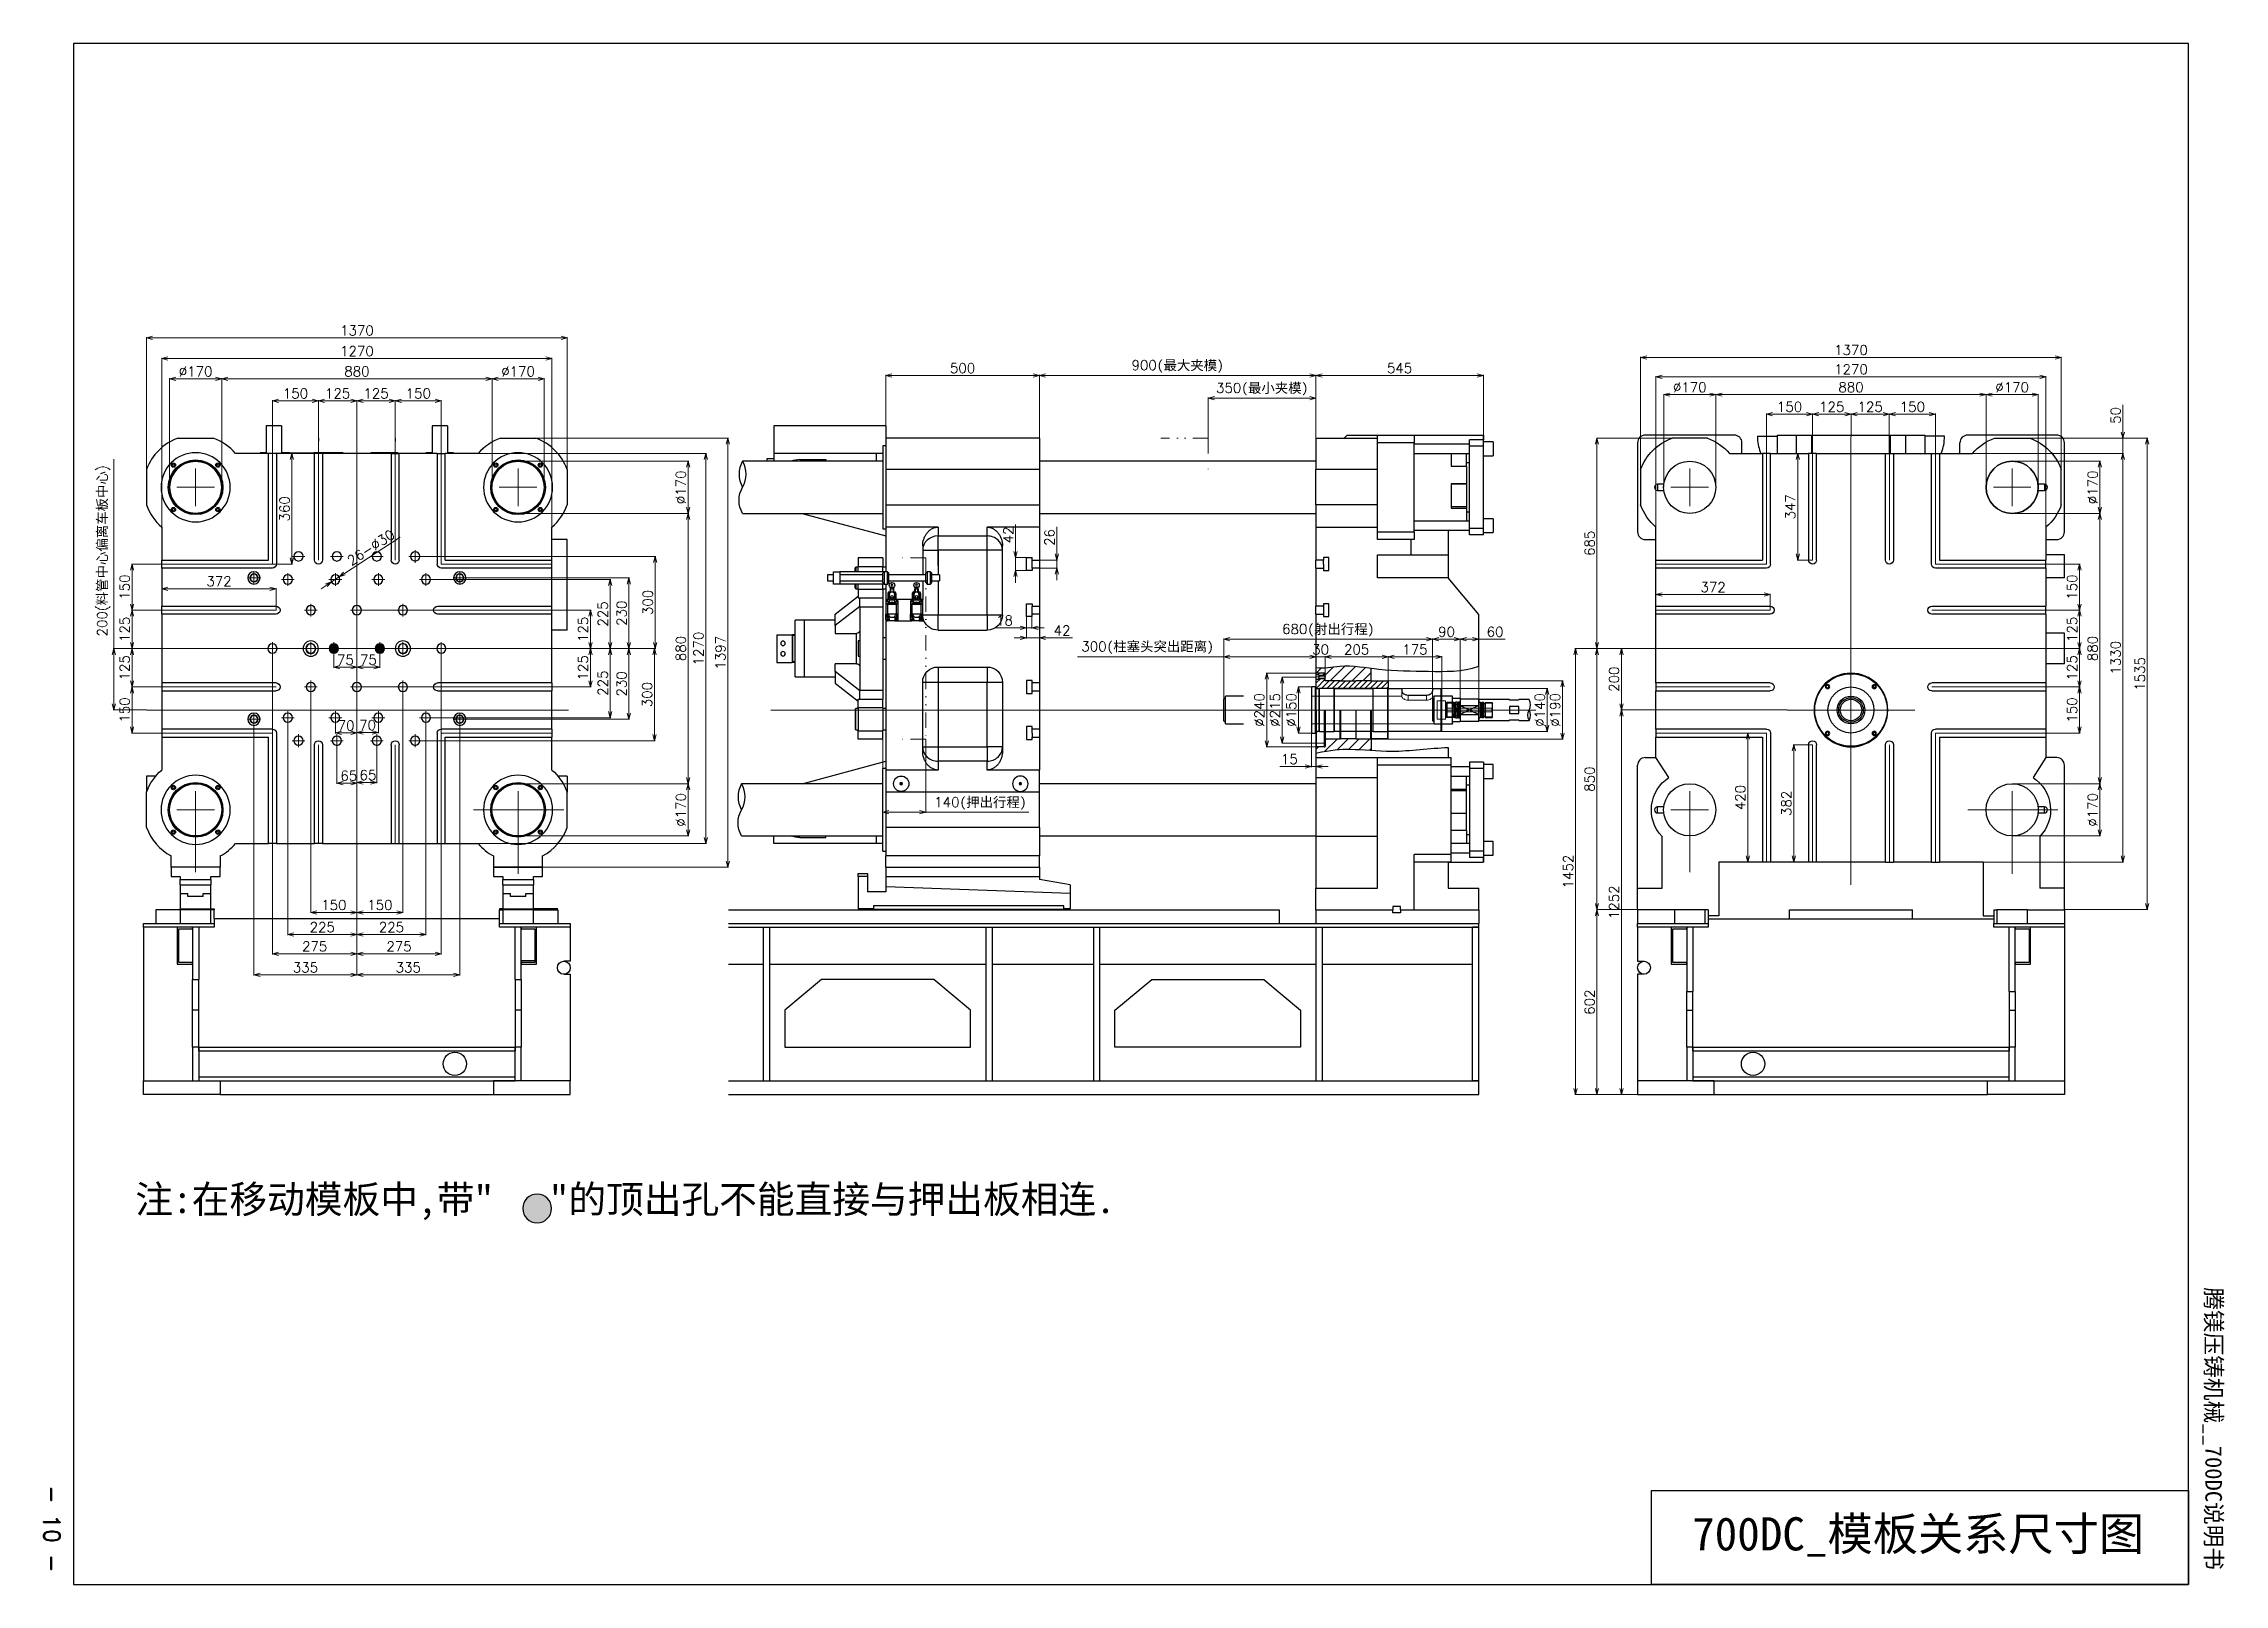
# Model space of a CAD drawing. Header units: millimetres. Extents: x 5879 to 7654, y 1659 to 2913.
import ezdxf
from ezdxf.lldxf.tags import DXFTag

# ---------------------------------------------------------------- set-up
doc = ezdxf.new("R2010")
doc.units = ezdxf.units.MM
doc.header["$MEASUREMENT"] = 0
doc.linetypes.add('DIVIDE', pattern=[1.25, 0.5, -0.25, 0, -0.25, 0, -0.25])
for name, color, linetype in [('cen', 1, 'CENTER'), ('das', 142, 'DIVIDE'), ('dim', 3, 'Continuous'), ('hidden', 6, 'HIDDEN')]:
    doc.layers.add(name, color=color, linetype=linetype)
doc.styles.add('mds', font='romand.shx', dxfattribs={"bigfont": 'chineset.shx'})
tags = doc.linetypes.add('CENTER', pattern=[2, 1.25, -0.25, 0.25, -0.25]).pattern_tags.tags
tags[10:11] = [DXFTag(74, 4), DXFTag(75, 0), DXFTag(340, '0'), DXFTag(46, 0.0), DXFTag(50, 0.0), DXFTag(44, 0.0), DXFTag(45, 0.0)]
tags[8:9] = [DXFTag(74, 4), DXFTag(75, 0), DXFTag(340, '0'), DXFTag(46, 0.0), DXFTag(50, 0.0), DXFTag(44, 0.0), DXFTag(45, 0.0)]
tags[6:7] = [DXFTag(74, 4), DXFTag(75, 0), DXFTag(340, '0'), DXFTag(46, 0.0), DXFTag(50, 0.0), DXFTag(44, 0.0), DXFTag(45, 0.0)]
tags[4:5] = [DXFTag(74, 4), DXFTag(75, 0), DXFTag(340, '0'), DXFTag(46, 0.0), DXFTag(50, 0.0), DXFTag(44, 0.0), DXFTag(45, 0.0)]
tags = doc.linetypes.add('HIDDEN', pattern=[0.5, 0.25, -0.25]).pattern_tags.tags
tags[6:7] = [DXFTag(74, 4), DXFTag(75, 0), DXFTag(340, '0'), DXFTag(46, 0.0), DXFTag(50, 0.0), DXFTag(44, 0.0), DXFTag(45, 0.0)]
tags[4:5] = [DXFTag(74, 4), DXFTag(75, 0), DXFTag(340, '0'), DXFTag(46, 0.0), DXFTag(50, 0.0), DXFTag(44, 0.0), DXFTag(45, 0.0)]
doc.dimstyles.new('MDS4-0000', dxfattribs={"dimtxt": 8, "dimasz": 5, "dimexe": 0.5, "dimexo": 0, "dimgap": 2, "dimtad": 1, "dimdec": 1, "dimlfac": 4, "dimzin": 9, "dimdsep": 46, "dimtxsty": 'mds', "dimblk": 'OPEN30', "dimcen": 0, "dimclrd": 3, "dimclre": 3, "dimclrt": 3, "dimazin": 2, "dimtfac": 0.75, "dimtdec": 1, "dimtmove": 0, "dimatfit": 3, "dimldrblk": 'OPEN30', "dimfxl": 1, "dimtolj": 1, "dimtzin": 0, "dimlwd": 9, "dimlwe": 9, "dimarcsym": 0})

msp = doc.modelspace()

# ---------------------------------------------------------------- texts
at = {"insert": (5953.434, 1983.866), "char_height": 22.5, "width": 1290.31425, "attachment_point": 1, "style": 'mds'}
msp.add_mtext('{\\fNSimSun|b0|i0|c134|p49;注:在移动模板中,带"   "的顶出孔不能直接与押出板相连.}', dxfattribs=at)
at = {"insert": (7652.294, 1900.929), "char_height": 13.5, "width": 358.5786, "attachment_point": 1, "rotation": 270}
msp.add_mtext('{\\fNSimSun|b0|i0|c134|p49;腾镁压铸机械__700DC说明书}', dxfattribs=at)
at = {"insert": (5892.34, 1739.646), "char_height": 13.5, "width": 151.12535, "attachment_point": 1, "rotation": 270, "style": 'mds'}
msp.add_mtext('- 10 -', dxfattribs=at)
at = {"insert": (7220.942, 1713.808), "char_height": 27, "width": 581.72014, "attachment_point": 1}
msp.add_mtext('{\\fNSimSun|b0|i0|c134|p49;700DC_模板关系尺寸图}', dxfattribs=at)

# ---------------------------------------------------------------- blocks, each defined once
blk = doc.blocks.new('_Open30')
at = {"color": 0, "linetype": 'ByBlock', "lineweight": -2}
for p, q in [((-1, 0.27), (0, 0)), ((0, 0), (-1, -0.27)), ((0, 0), (-1, 0))]:
    blk.add_line(p, q, dxfattribs=at)
blk = doc.blocks.new('*D95')
at = {"layer": 'Defpoints', "color": 0}
for p in [(7281.5, 2352), (7266.2, 2247), (7278.3, 2247)]:
    blk.add_point(p, dxfattribs=at)
at = {"layer": 'dim', "color": 3, "lineweight": 9}
for p, q in [((7281.5, 2352), (7265.7, 2352)), ((7266.2, 2347), (7266.2, 2252)), ((7278.3, 2247), (7265.7, 2247))]:
    blk.add_line(p, q, dxfattribs=at)
at = {"layer": 'dim', "color": 3, "lineweight": 9, "xscale": 5, "yscale": 5, "zscale": 5}
for p, rotation in [((7266.2, 2352), 90), ((7266.2, 2247), 270)]:
    blk.add_blockref('_Open30', p, dxfattribs=dict(at, rotation=rotation))
at = {"layer": 'dim', "color": 3, "insert": (7260.2, 2299.5), "char_height": 8, "attachment_point": 5, "rotation": 90, "style": 'mds'}
blk.add_mtext('\\A1;420', dxfattribs=at)
blk = doc.blocks.new('*D94')
at = {"layer": 'Defpoints', "color": 0}
for p in [(7319, 2342.5), (7303.7, 2247), (7319, 2247)]:
    blk.add_point(p, dxfattribs=at)
at = {"layer": 'dim', "color": 3, "lineweight": 9}
for p, q in [((7319, 2342.5), (7303.2, 2342.5)), ((7303.7, 2337.5), (7303.7, 2252)), ((7319, 2247), (7303.2, 2247))]:
    blk.add_line(p, q, dxfattribs=at)
at = {"layer": 'dim', "color": 3, "lineweight": 9, "xscale": 5, "yscale": 5, "zscale": 5}
for p, rotation in [((7303.7, 2342.5), 90), ((7303.7, 2247), 270)]:
    blk.add_blockref('_Open30', p, dxfattribs=dict(at, rotation=rotation))
at = {"layer": 'dim', "color": 3, "insert": (7297.7, 2294.8), "char_height": 8, "attachment_point": 5, "rotation": 90, "style": 'mds'}
blk.add_mtext('\\A1;382', dxfattribs=at)
blk = doc.blocks.new('*D93')
at = {"layer": 'Defpoints', "color": 0}
for p in [(7191.5, 2452), (7284.5, 2464.7), (7284.5, 2452)]:
    blk.add_point(p, dxfattribs=at)
at = {"layer": 'dim', "color": 3, "lineweight": 9}
for p, q in [((7191.5, 2452), (7191.5, 2465.2)), ((7196.5, 2464.7), (7279.5, 2464.7)), ((7284.5, 2452), (7284.5, 2465.2))]:
    blk.add_line(p, q, dxfattribs=at)
at = {"layer": 'dim', "color": 3, "lineweight": 9, "xscale": 5, "yscale": 5, "zscale": 5, "rotation": 180}
blk.add_blockref('_Open30', (7191.5, 2464.7), dxfattribs=at)
at = {"layer": 'dim', "color": 3, "lineweight": 9, "xscale": 5, "yscale": 5, "zscale": 5}
blk.add_blockref('_Open30', (7284.5, 2464.7), dxfattribs=at)
at = {"layer": 'dim', "color": 3, "insert": (7238, 2470.7), "char_height": 8, "attachment_point": 5, "style": 'mds'}
blk.add_mtext('\\A1;372', dxfattribs=at)
blk = doc.blocks.new('*D92')
at = {"layer": 'Defpoints', "color": 0}
for p in [(7315.8, 2579.5), (7306.9, 2492.8), (7319, 2492.8)]:
    blk.add_point(p, dxfattribs=at)
at = {"layer": 'dim', "color": 3, "lineweight": 9}
for p, q in [((7315.8, 2579.5), (7306.4, 2579.5)), ((7306.9, 2574.5), (7306.9, 2497.8)), ((7319, 2492.8), (7306.4, 2492.8))]:
    blk.add_line(p, q, dxfattribs=at)
at = {"layer": 'dim', "color": 3, "lineweight": 9, "xscale": 5, "yscale": 5, "zscale": 5}
for p, rotation in [((7306.9, 2579.5), 90), ((7306.9, 2492.8), 270)]:
    blk.add_blockref('_Open30', p, dxfattribs=dict(at, rotation=rotation))
at = {"layer": 'dim', "color": 3, "insert": (7300.9, 2536.1), "char_height": 8, "attachment_point": 5, "rotation": 90, "style": 'mds'}
blk.add_mtext('\\A1;347', dxfattribs=at)
blk = doc.blocks.new('*D91')
at = {"layer": 'Defpoints', "color": 0}
for p in [(7178, 2420.8), (7126, 2057.8), (7176.5, 2057.8)]:
    blk.add_point(p, dxfattribs=at)
at = {"layer": 'dim', "color": 3, "lineweight": 9}
for p, q in [((7178, 2420.8), (7125.5, 2420.8)), ((7126, 2415.8), (7126, 2062.8)), ((7176.5, 2057.8), (7125.5, 2057.8))]:
    blk.add_line(p, q, dxfattribs=at)
at = {"layer": 'dim', "color": 3, "lineweight": 9, "xscale": 5, "yscale": 5, "zscale": 5}
for p, rotation in [((7126, 2420.8), 90), ((7126, 2057.8), 270)]:
    blk.add_blockref('_Open30', p, dxfattribs=dict(at, rotation=rotation))
at = {"layer": 'dim', "color": 3, "insert": (7120, 2239.3), "char_height": 8, "attachment_point": 5, "rotation": 90, "style": 'mds'}
blk.add_mtext('\\A1;1452', dxfattribs=at)
blk = doc.blocks.new('*D90')
at = {"layer": 'Defpoints', "color": 0}
for p in [(7176.5, 2208.3), (7143.5, 2057.8), (7176.5, 2057.8)]:
    blk.add_point(p, dxfattribs=at)
at = {"layer": 'dim', "color": 3, "lineweight": 9}
for p, q in [((7176.5, 2208.3), (7143, 2208.3)), ((7143.5, 2203.3), (7143.5, 2062.8)), ((7176.5, 2057.8), (7143, 2057.8))]:
    blk.add_line(p, q, dxfattribs=at)
at = {"layer": 'dim', "color": 3, "lineweight": 9, "xscale": 5, "yscale": 5, "zscale": 5}
for p, rotation in [((7143.5, 2208.3), 90), ((7143.5, 2057.8), 270)]:
    blk.add_blockref('_Open30', p, dxfattribs=dict(at, rotation=rotation))
at = {"layer": 'dim', "color": 3, "insert": (7137.5, 2133), "char_height": 8, "attachment_point": 5, "rotation": 90, "style": 'mds'}
blk.add_mtext('\\A1;602', dxfattribs=at)
blk = doc.blocks.new('*D89')
at = {"layer": 'Defpoints', "color": 0}
for p in [(7178, 2420.8), (7143.5, 2208.3), (7176.5, 2208.3)]:
    blk.add_point(p, dxfattribs=at)
at = {"layer": 'dim', "color": 3, "lineweight": 9}
for p, q in [((7178, 2420.8), (7143, 2420.8)), ((7143.5, 2415.8), (7143.5, 2213.3)), ((7176.5, 2208.3), (7143, 2208.3))]:
    blk.add_line(p, q, dxfattribs=at)
at = {"layer": 'dim', "color": 3, "lineweight": 9, "xscale": 5, "yscale": 5, "zscale": 5}
for p, rotation in [((7143.5, 2420.8), 90), ((7143.5, 2208.3), 270)]:
    blk.add_blockref('_Open30', p, dxfattribs=dict(at, rotation=rotation))
at = {"layer": 'dim', "color": 3, "insert": (7137.5, 2314.5), "char_height": 8, "attachment_point": 5, "rotation": 90, "style": 'mds'}
blk.add_mtext('\\A1;850', dxfattribs=at)
blk = doc.blocks.new('*D88')
at = {"layer": 'Defpoints', "color": 0}
for p in [(7143.5, 2592), (7204.7, 2592), (7178, 2420.8)]:
    blk.add_point(p, dxfattribs=at)
at = {"layer": 'dim', "color": 3, "lineweight": 9}
for p, q in [((7204.7, 2592), (7143, 2592)), ((7143.5, 2425.8), (7143.5, 2587)), ((7178, 2420.8), (7143, 2420.8))]:
    blk.add_line(p, q, dxfattribs=at)
at = {"layer": 'dim', "color": 3, "lineweight": 9, "xscale": 5, "yscale": 5, "zscale": 5}
for p, rotation in [((7143.5, 2592), 90), ((7143.5, 2420.8), 270)]:
    blk.add_blockref('_Open30', p, dxfattribs=dict(at, rotation=rotation))
at = {"layer": 'dim', "color": 3, "insert": (7137.5, 2506.4), "char_height": 8, "attachment_point": 5, "rotation": 90, "style": 'mds'}
blk.add_mtext('\\A1;685', dxfattribs=at)
blk = doc.blocks.new('*D87')
at = {"layer": 'Defpoints', "color": 0}
for p in [(7298.3, 2370.8), (7163.4, 2057.8), (7176.5, 2057.8)]:
    blk.add_point(p, dxfattribs=at)
at = {"layer": 'dim', "color": 3, "lineweight": 9}
for p, q in [((7298.3, 2370.8), (7162.9, 2370.8)), ((7163.4, 2365.8), (7163.4, 2062.8)), ((7176.5, 2057.8), (7162.9, 2057.8))]:
    blk.add_line(p, q, dxfattribs=at)
at = {"layer": 'dim', "color": 3, "lineweight": 9, "xscale": 5, "yscale": 5, "zscale": 5}
for p, rotation in [((7163.4, 2370.8), 90), ((7163.4, 2057.8), 270)]:
    blk.add_blockref('_Open30', p, dxfattribs=dict(at, rotation=rotation))
at = {"layer": 'dim', "color": 3, "insert": (7157.4, 2214.3), "char_height": 8, "attachment_point": 5, "rotation": 90, "style": 'mds'}
blk.add_mtext('\\A1;1252', dxfattribs=at)
blk = doc.blocks.new('*D86')
at = {"layer": 'Defpoints', "color": 0}
for p in [(7178, 2420.8), (7163.4, 2370.8), (7298.3, 2370.8)]:
    blk.add_point(p, dxfattribs=at)
at = {"layer": 'dim', "color": 3, "lineweight": 9}
for p, q in [((7178, 2420.8), (7162.9, 2420.8)), ((7163.4, 2415.8), (7163.4, 2375.8)), ((7298.3, 2370.8), (7162.9, 2370.8))]:
    blk.add_line(p, q, dxfattribs=at)
at = {"layer": 'dim', "color": 3, "lineweight": 9, "xscale": 5, "yscale": 5, "zscale": 5}
for p, rotation in [((7163.4, 2420.8), 90), ((7163.4, 2370.8), 270)]:
    blk.add_blockref('_Open30', p, dxfattribs=dict(at, rotation=rotation))
at = {"layer": 'dim', "color": 3, "insert": (7157.4, 2395.8), "char_height": 8, "attachment_point": 5, "rotation": 90, "style": 'mds'}
blk.add_mtext('\\A1;200', dxfattribs=at)
blk = doc.blocks.new('*D85')
at = {"layer": 'Defpoints', "color": 0}
for p in [(7449.1, 2579.5), (7495.9, 2592), (7571.7, 2592)]:
    blk.add_point(p, dxfattribs=at)
at = {"layer": 'dim', "color": 3, "lineweight": 9}
for p, q in [((7571.7, 2597), (7571.7, 2619)), ((7449.1, 2579.5), (7572.2, 2579.5)), ((7495.9, 2592), (7572.2, 2592)), ((7571.7, 2579.5), (7571.7, 2592)), ((7571.7, 2574.5), (7571.7, 2569.5))]:
    blk.add_line(p, q, dxfattribs=at)
at = {"layer": 'dim', "color": 3, "lineweight": 9, "xscale": 5, "yscale": 5, "zscale": 5}
for p, rotation in [((7571.7, 2592), 270), ((7571.7, 2579.5), 90)]:
    blk.add_blockref('_Open30', p, dxfattribs=dict(at, rotation=rotation))
at = {"layer": 'dim', "color": 3, "insert": (7565.7, 2610.5), "char_height": 8, "attachment_point": 5, "rotation": 90, "style": 'mds'}
blk.add_mtext('\\A1;50', dxfattribs=at)
blk = doc.blocks.new('*D84')
at = {"layer": 'Defpoints', "color": 0}
for p in [(7495.9, 2592), (7524, 2208.3), (7591.5, 2208.3)]:
    blk.add_point(p, dxfattribs=at)
at = {"layer": 'dim', "color": 3, "lineweight": 9}
for p, q in [((7495.9, 2592), (7592, 2592)), ((7591.5, 2587), (7591.5, 2213.3)), ((7524, 2208.3), (7592, 2208.3))]:
    blk.add_line(p, q, dxfattribs=at)
at = {"layer": 'dim', "color": 3, "lineweight": 9, "xscale": 5, "yscale": 5, "zscale": 5}
for p, rotation in [((7591.5, 2592), 90), ((7591.5, 2208.3), 270)]:
    blk.add_blockref('_Open30', p, dxfattribs=dict(at, rotation=rotation))
at = {"layer": 'dim', "color": 3, "insert": (7585.5, 2400.1), "char_height": 8, "attachment_point": 5, "rotation": 90, "style": 'mds'}
blk.add_mtext('\\A1;1535', dxfattribs=at)
blk = doc.blocks.new('*D83')
at = {"layer": 'Defpoints', "color": 0}
for p in [(7449.1, 2579.5), (7457.8, 2247), (7571.7, 2247)]:
    blk.add_point(p, dxfattribs=at)
at = {"layer": 'dim', "color": 3, "lineweight": 9}
for p, q in [((7449.1, 2579.5), (7572.2, 2579.5)), ((7571.7, 2574.5), (7571.7, 2252)), ((7457.8, 2247), (7572.2, 2247))]:
    blk.add_line(p, q, dxfattribs=at)
at = {"layer": 'dim', "color": 3, "lineweight": 9, "xscale": 5, "yscale": 5, "zscale": 5}
for p, rotation in [((7571.7, 2579.5), 90), ((7571.7, 2247), 270)]:
    blk.add_blockref('_Open30', p, dxfattribs=dict(at, rotation=rotation))
at = {"layer": 'dim', "color": 3, "insert": (7565.7, 2413.3), "char_height": 8, "attachment_point": 5, "rotation": 90, "style": 'mds'}
blk.add_mtext('\\A1;1330', dxfattribs=at)
blk = doc.blocks.new('*D81')
at = {"layer": 'Defpoints', "color": 0}
for p in [(7522.5, 2420.8), (7509, 2389.5), (7536.3, 2389.5)]:
    blk.add_point(p, dxfattribs=at)
at = {"layer": 'dim', "color": 3, "lineweight": 9}
for p, q in [((7522.5, 2420.8), (7536.8, 2420.8)), ((7536.3, 2415.8), (7536.3, 2394.5)), ((7509, 2389.5), (7536.8, 2389.5))]:
    blk.add_line(p, q, dxfattribs=at)
at = {"layer": 'dim', "color": 3, "lineweight": 9, "xscale": 5, "yscale": 5, "zscale": 5}
for p, rotation in [((7536.3, 2420.8), 90), ((7536.3, 2389.5), 270)]:
    blk.add_blockref('_Open30', p, dxfattribs=dict(at, rotation=rotation))
at = {"layer": 'dim', "color": 3, "insert": (7530.3, 2405.1), "char_height": 8, "attachment_point": 5, "rotation": 90, "style": 'mds'}
blk.add_mtext('\\A1;125', dxfattribs=at)
blk = doc.blocks.new('*D82')
at = {"layer": 'Defpoints', "color": 0}
for p in [(7509, 2389.5), (7509, 2352), (7536.3, 2352)]:
    blk.add_point(p, dxfattribs=at)
at = {"layer": 'dim', "color": 3, "lineweight": 9}
for p, q in [((7509, 2389.5), (7536.8, 2389.5)), ((7536.3, 2384.5), (7536.3, 2357)), ((7509, 2352), (7536.8, 2352))]:
    blk.add_line(p, q, dxfattribs=at)
at = {"layer": 'dim', "color": 3, "lineweight": 9, "xscale": 5, "yscale": 5, "zscale": 5}
for p, rotation in [((7536.3, 2389.5), 90), ((7536.3, 2352), 270)]:
    blk.add_blockref('_Open30', p, dxfattribs=dict(at, rotation=rotation))
at = {"layer": 'dim', "color": 3, "insert": (7530.3, 2370.8), "char_height": 8, "attachment_point": 5, "rotation": 90, "style": 'mds'}
blk.add_mtext('\\A1;150', dxfattribs=at)
blk = doc.blocks.new('*D80')
at = {"layer": 'Defpoints', "color": 0}
for p in [(7481.5, 2573.3), (7553, 2573.3), (7481.5, 2530.8)]:
    blk.add_point(p, dxfattribs=at)
at = {"layer": 'dim', "color": 3, "lineweight": 9}
for p, q in [((7481.5, 2573.3), (7553.5, 2573.3)), ((7553, 2535.8), (7553, 2568.3)), ((7481.5, 2530.8), (7553.5, 2530.8))]:
    blk.add_line(p, q, dxfattribs=at)
at = {"layer": 'dim', "color": 3, "lineweight": 9, "xscale": 5, "yscale": 5, "zscale": 5}
for p, rotation in [((7553, 2573.3), 90), ((7553, 2530.8), 270)]:
    blk.add_blockref('_Open30', p, dxfattribs=dict(at, rotation=rotation))
at = {"layer": 'dim', "color": 3, "insert": (7547, 2552), "char_height": 8, "attachment_point": 5, "rotation": 90, "style": 'mds'}
blk.add_mtext('\\A1;%%c170', dxfattribs=at)
blk = doc.blocks.new('*D79')
at = {"layer": 'Defpoints', "color": 0}
for p in [(7481.5, 2310.8), (7481.5, 2268.3), (7553, 2268.3)]:
    blk.add_point(p, dxfattribs=at)
at = {"layer": 'dim', "color": 3, "lineweight": 9}
for p, q in [((7481.5, 2310.8), (7553.5, 2310.8)), ((7553, 2305.8), (7553, 2273.3)), ((7481.5, 2268.3), (7553.5, 2268.3))]:
    blk.add_line(p, q, dxfattribs=at)
at = {"layer": 'dim', "color": 3, "lineweight": 9, "xscale": 5, "yscale": 5, "zscale": 5}
for p, rotation in [((7553, 2310.8), 90), ((7553, 2268.3), 270)]:
    blk.add_blockref('_Open30', p, dxfattribs=dict(at, rotation=rotation))
at = {"layer": 'dim', "color": 3, "insert": (7547, 2289.5), "char_height": 8, "attachment_point": 5, "rotation": 90, "style": 'mds'}
blk.add_mtext('\\A1;%%c170', dxfattribs=at)
blk = doc.blocks.new('*D78')
at = {"layer": 'Defpoints', "color": 0}
for p in [(7481.5, 2530.8), (7481.5, 2310.8), (7553, 2310.8)]:
    blk.add_point(p, dxfattribs=at)
at = {"layer": 'dim', "color": 3, "lineweight": 9}
for p, q in [((7481.5, 2530.8), (7553.5, 2530.8)), ((7553, 2525.8), (7553, 2315.8)), ((7481.5, 2310.8), (7553.5, 2310.8))]:
    blk.add_line(p, q, dxfattribs=at)
at = {"layer": 'dim', "color": 3, "lineweight": 9, "xscale": 5, "yscale": 5, "zscale": 5}
for p, rotation in [((7553, 2530.8), 90), ((7553, 2310.8), 270)]:
    blk.add_blockref('_Open30', p, dxfattribs=dict(at, rotation=rotation))
at = {"layer": 'dim', "color": 3, "insert": (7547, 2420.8), "char_height": 8, "attachment_point": 5, "rotation": 90, "style": 'mds'}
blk.add_mtext('\\A1;880', dxfattribs=at)
blk = doc.blocks.new('*D77')
at = {"layer": 'Defpoints', "color": 0}
for p in [(7509, 2489.5), (7536.3, 2489.5), (7509, 2452)]:
    blk.add_point(p, dxfattribs=at)
at = {"layer": 'dim', "color": 3, "lineweight": 9}
for p, q in [((7509, 2489.5), (7536.8, 2489.5)), ((7536.3, 2457), (7536.3, 2484.5)), ((7509, 2452), (7536.8, 2452))]:
    blk.add_line(p, q, dxfattribs=at)
at = {"layer": 'dim', "color": 3, "lineweight": 9, "xscale": 5, "yscale": 5, "zscale": 5}
for p, rotation in [((7536.3, 2489.5), 90), ((7536.3, 2452), 270)]:
    blk.add_blockref('_Open30', p, dxfattribs=dict(at, rotation=rotation))
at = {"layer": 'dim', "color": 3, "insert": (7530.3, 2470.8), "char_height": 8, "attachment_point": 5, "rotation": 90, "style": 'mds'}
blk.add_mtext('\\A1;150', dxfattribs=at)
blk = doc.blocks.new('*D76')
at = {"layer": 'Defpoints', "color": 0}
for p in [(7509, 2452), (7536.3, 2452), (7522.5, 2420.8)]:
    blk.add_point(p, dxfattribs=at)
at = {"layer": 'dim', "color": 3, "lineweight": 9}
for p, q in [((7509, 2452), (7536.8, 2452)), ((7536.3, 2425.8), (7536.3, 2447)), ((7522.5, 2420.8), (7536.8, 2420.8))]:
    blk.add_line(p, q, dxfattribs=at)
at = {"layer": 'dim', "color": 3, "lineweight": 9, "xscale": 5, "yscale": 5, "zscale": 5}
for p, rotation in [((7536.3, 2452), 90), ((7536.3, 2420.8), 270)]:
    blk.add_blockref('_Open30', p, dxfattribs=dict(at, rotation=rotation))
at = {"layer": 'dim', "color": 3, "insert": (7530.3, 2436.4), "char_height": 8, "attachment_point": 5, "rotation": 90, "style": 'mds'}
blk.add_mtext('\\A1;125', dxfattribs=at)
blk = doc.blocks.new('*D75')
at = {"layer": 'Defpoints', "color": 0}
for p in [(7179, 2657.7), (7179, 2566.4), (7521.5, 2566.4)]:
    blk.add_point(p, dxfattribs=at)
at = {"layer": 'dim', "color": 3, "lineweight": 9}
for p, q in [((7179, 2566.4), (7179, 2658.2)), ((7516.5, 2657.7), (7184, 2657.7)), ((7521.5, 2566.4), (7521.5, 2658.2))]:
    blk.add_line(p, q, dxfattribs=at)
at = {"layer": 'dim', "color": 3, "lineweight": 9, "xscale": 5, "yscale": 5, "zscale": 5, "rotation": 180}
blk.add_blockref('_Open30', (7179, 2657.7), dxfattribs=at)
at = {"layer": 'dim', "color": 3, "lineweight": 9, "xscale": 5, "yscale": 5, "zscale": 5}
blk.add_blockref('_Open30', (7521.5, 2657.7), dxfattribs=at)
at = {"layer": 'dim', "color": 3, "insert": (7350.3, 2663.7), "char_height": 8, "attachment_point": 5, "style": 'mds'}
blk.add_mtext('\\A1;1370', dxfattribs=at)
blk = doc.blocks.new('*D74')
at = {"layer": 'Defpoints', "color": 0}
for p in [(7509, 2642), (7191.5, 2519.6), (7509, 2519.6)]:
    blk.add_point(p, dxfattribs=at)
at = {"layer": 'dim', "color": 3, "lineweight": 9}
for p, q in [((7191.5, 2519.6), (7191.5, 2642.5)), ((7196.5, 2642), (7504, 2642)), ((7509, 2519.6), (7509, 2642.5))]:
    blk.add_line(p, q, dxfattribs=at)
at = {"layer": 'dim', "color": 3, "lineweight": 9, "xscale": 5, "yscale": 5, "zscale": 5, "rotation": 180}
blk.add_blockref('_Open30', (7191.5, 2642), dxfattribs=at)
at = {"layer": 'dim', "color": 3, "lineweight": 9, "xscale": 5, "yscale": 5, "zscale": 5}
blk.add_blockref('_Open30', (7509, 2642), dxfattribs=at)
at = {"layer": 'dim', "color": 3, "insert": (7350.3, 2648), "char_height": 8, "attachment_point": 5, "style": 'mds'}
blk.add_mtext('\\A1;1270', dxfattribs=at)
blk = doc.blocks.new('*D73')
at = {"layer": 'Defpoints', "color": 0}
for p in [(7197.8, 2627.4), (7197.8, 2552), (7240.3, 2552)]:
    blk.add_point(p, dxfattribs=at)
at = {"layer": 'dim', "color": 3, "lineweight": 9}
for p, q in [((7197.8, 2552), (7197.8, 2627.9)), ((7240.3, 2552), (7240.3, 2627.9)), ((7235.3, 2627.4), (7202.8, 2627.4))]:
    blk.add_line(p, q, dxfattribs=at)
at = {"layer": 'dim', "color": 3, "lineweight": 9, "xscale": 5, "yscale": 5, "zscale": 5, "rotation": 180}
blk.add_blockref('_Open30', (7197.8, 2627.4), dxfattribs=at)
at = {"layer": 'dim', "color": 3, "lineweight": 9, "xscale": 5, "yscale": 5, "zscale": 5}
blk.add_blockref('_Open30', (7240.3, 2627.4), dxfattribs=at)
at = {"layer": 'dim', "color": 3, "insert": (7219, 2633.4), "char_height": 8, "attachment_point": 5, "style": 'mds'}
blk.add_mtext('\\A1;%%c170', dxfattribs=at)
blk = doc.blocks.new('*D72')
at = {"layer": 'Defpoints', "color": 0}
for p in [(7502.8, 2627.4), (7460.3, 2552), (7502.8, 2552)]:
    blk.add_point(p, dxfattribs=at)
at = {"layer": 'dim', "color": 3, "lineweight": 9}
for p, q in [((7460.3, 2552), (7460.3, 2627.9)), ((7502.8, 2552), (7502.8, 2627.9)), ((7465.3, 2627.4), (7497.8, 2627.4))]:
    blk.add_line(p, q, dxfattribs=at)
at = {"layer": 'dim', "color": 3, "lineweight": 9, "xscale": 5, "yscale": 5, "zscale": 5, "rotation": 180}
blk.add_blockref('_Open30', (7460.3, 2627.4), dxfattribs=at)
at = {"layer": 'dim', "color": 3, "lineweight": 9, "xscale": 5, "yscale": 5, "zscale": 5}
blk.add_blockref('_Open30', (7502.8, 2627.4), dxfattribs=at)
at = {"layer": 'dim', "color": 3, "insert": (7481.5, 2633.4), "char_height": 8, "attachment_point": 5, "style": 'mds'}
blk.add_mtext('\\A1;%%c170', dxfattribs=at)
blk = doc.blocks.new('*D71')
at = {"layer": 'Defpoints', "color": 0}
for p in [(7240.3, 2627.4), (7240.3, 2552), (7460.3, 2552)]:
    blk.add_point(p, dxfattribs=at)
at = {"layer": 'dim', "color": 3, "lineweight": 9}
for p, q in [((7240.3, 2552), (7240.3, 2627.9)), ((7460.3, 2552), (7460.3, 2627.9)), ((7455.3, 2627.4), (7245.3, 2627.4))]:
    blk.add_line(p, q, dxfattribs=at)
at = {"layer": 'dim', "color": 3, "lineweight": 9, "xscale": 5, "yscale": 5, "zscale": 5, "rotation": 180}
blk.add_blockref('_Open30', (7240.3, 2627.4), dxfattribs=at)
at = {"layer": 'dim', "color": 3, "lineweight": 9, "xscale": 5, "yscale": 5, "zscale": 5}
blk.add_blockref('_Open30', (7460.3, 2627.4), dxfattribs=at)
at = {"layer": 'dim', "color": 3, "insert": (7350.3, 2633.4), "char_height": 8, "attachment_point": 5, "style": 'mds'}
blk.add_mtext('\\A1;880', dxfattribs=at)
blk = doc.blocks.new('*D69')
at = {"layer": 'Defpoints', "color": 0}
for p in [(7381.5, 2611.5), (7350.3, 2593), (7381.5, 2579.5)]:
    blk.add_point(p, dxfattribs=at)
at = {"layer": 'dim', "color": 3, "lineweight": 9}
for p, q in [((7350.3, 2593), (7350.3, 2612)), ((7355.3, 2611.5), (7376.5, 2611.5)), ((7381.5, 2579.5), (7381.5, 2612))]:
    blk.add_line(p, q, dxfattribs=at)
at = {"layer": 'dim', "color": 3, "lineweight": 9, "xscale": 5, "yscale": 5, "zscale": 5, "rotation": 180}
blk.add_blockref('_Open30', (7350.3, 2611.5), dxfattribs=at)
at = {"layer": 'dim', "color": 3, "lineweight": 9, "xscale": 5, "yscale": 5, "zscale": 5}
blk.add_blockref('_Open30', (7381.5, 2611.5), dxfattribs=at)
at = {"layer": 'dim', "color": 3, "insert": (7365.9, 2617.5), "char_height": 8, "attachment_point": 5, "style": 'mds'}
blk.add_mtext('\\A1;125', dxfattribs=at)
blk = doc.blocks.new('*D70')
at = {"layer": 'Defpoints', "color": 0}
for p in [(7419, 2611.5), (7381.5, 2579.5), (7419, 2579.5)]:
    blk.add_point(p, dxfattribs=at)
at = {"layer": 'dim', "color": 3, "lineweight": 9}
for p, q in [((7381.5, 2579.5), (7381.5, 2612)), ((7386.5, 2611.5), (7414, 2611.5)), ((7419, 2579.5), (7419, 2612))]:
    blk.add_line(p, q, dxfattribs=at)
at = {"layer": 'dim', "color": 3, "lineweight": 9, "xscale": 5, "yscale": 5, "zscale": 5, "rotation": 180}
blk.add_blockref('_Open30', (7381.5, 2611.5), dxfattribs=at)
at = {"layer": 'dim', "color": 3, "lineweight": 9, "xscale": 5, "yscale": 5, "zscale": 5}
blk.add_blockref('_Open30', (7419, 2611.5), dxfattribs=at)
at = {"layer": 'dim', "color": 3, "insert": (7400.3, 2617.5), "char_height": 8, "attachment_point": 5, "style": 'mds'}
blk.add_mtext('\\A1;150', dxfattribs=at)
blk = doc.blocks.new('*D68')
at = {"layer": 'Defpoints', "color": 0}
for p in [(7281.5, 2611.5), (7281.5, 2579.5), (7319, 2579.5)]:
    blk.add_point(p, dxfattribs=at)
at = {"layer": 'dim', "color": 3, "lineweight": 9}
for p, q in [((7281.5, 2579.5), (7281.5, 2612)), ((7314, 2611.5), (7286.5, 2611.5)), ((7319, 2579.5), (7319, 2612))]:
    blk.add_line(p, q, dxfattribs=at)
at = {"layer": 'dim', "color": 3, "lineweight": 9, "xscale": 5, "yscale": 5, "zscale": 5, "rotation": 180}
blk.add_blockref('_Open30', (7281.5, 2611.5), dxfattribs=at)
at = {"layer": 'dim', "color": 3, "lineweight": 9, "xscale": 5, "yscale": 5, "zscale": 5}
blk.add_blockref('_Open30', (7319, 2611.5), dxfattribs=at)
at = {"layer": 'dim', "color": 3, "insert": (7300.3, 2617.5), "char_height": 8, "attachment_point": 5, "style": 'mds'}
blk.add_mtext('\\A1;150', dxfattribs=at)
blk = doc.blocks.new('*D67')
at = {"layer": 'Defpoints', "color": 0}
for p in [(7319, 2611.5), (7350.3, 2593), (7319, 2579.5)]:
    blk.add_point(p, dxfattribs=at)
at = {"layer": 'dim', "color": 3, "lineweight": 9}
for p, q in [((7319, 2579.5), (7319, 2612)), ((7345.3, 2611.5), (7324, 2611.5)), ((7350.3, 2593), (7350.3, 2612))]:
    blk.add_line(p, q, dxfattribs=at)
at = {"layer": 'dim', "color": 3, "lineweight": 9, "xscale": 5, "yscale": 5, "zscale": 5, "rotation": 180}
blk.add_blockref('_Open30', (7319, 2611.5), dxfattribs=at)
at = {"layer": 'dim', "color": 3, "lineweight": 9, "xscale": 5, "yscale": 5, "zscale": 5}
blk.add_blockref('_Open30', (7350.3, 2611.5), dxfattribs=at)
at = {"layer": 'dim', "color": 3, "insert": (7334.6, 2617.5), "char_height": 8, "attachment_point": 5, "style": 'mds'}
blk.add_mtext('\\A1;125', dxfattribs=at)
blk = doc.blocks.new('*D66')
at = {"layer": 'Defpoints', "color": 0}
for p in [(6679, 2446.8), (6689.5, 2446.8), (6689.5, 2429.5)]:
    blk.add_point(p, dxfattribs=at)
at = {"layer": 'dim', "color": 3, "lineweight": 9}
for p, q in [((6679, 2446.8), (6679, 2429)), ((6689.5, 2446.8), (6689.5, 2429)), ((6674, 2429.5), (6669, 2429.5)), ((6679, 2429.5), (6689.5, 2429.5)), ((6694.5, 2429.5), (6716.5, 2429.5))]:
    blk.add_line(p, q, dxfattribs=at)
at = {"layer": 'dim', "color": 3, "lineweight": 9, "xscale": 5, "yscale": 5, "zscale": 5}
blk.add_blockref('_Open30', (6679, 2429.5), dxfattribs=at)
at = {"layer": 'dim', "color": 3, "lineweight": 9, "xscale": 5, "yscale": 5, "zscale": 5, "rotation": 180}
blk.add_blockref('_Open30', (6689.5, 2429.5), dxfattribs=at)
at = {"layer": 'dim', "color": 3, "insert": (6708, 2435.5), "char_height": 8, "attachment_point": 5, "style": 'mds'}
blk.add_mtext('\\A1;42', dxfattribs=at)
blk = doc.blocks.new('*D65')
at = {"layer": 'Defpoints', "color": 0}
for p in [(6679, 2446.8), (6679, 2437.6), (6683.5, 2446.8)]:
    blk.add_point(p, dxfattribs=at)
at = {"layer": 'dim', "color": 3, "lineweight": 9}
for p, q in [((6674, 2437.6), (6653.2, 2437.6)), ((6679, 2446.8), (6679, 2437.1)), ((6683.5, 2437.6), (6679, 2437.6)), ((6683.5, 2446.8), (6683.5, 2437.1)), ((6688.5, 2437.6), (6693.5, 2437.6))]:
    blk.add_line(p, q, dxfattribs=at)
at = {"layer": 'dim', "color": 3, "lineweight": 9, "xscale": 5, "yscale": 5, "zscale": 5}
blk.add_blockref('_Open30', (6679, 2437.6), dxfattribs=at)
at = {"layer": 'dim', "color": 3, "lineweight": 9, "xscale": 5, "yscale": 5, "zscale": 5, "rotation": 180}
blk.add_blockref('_Open30', (6683.5, 2437.6), dxfattribs=at)
at = {"layer": 'dim', "color": 3, "insert": (6661.1, 2443.6), "char_height": 8, "attachment_point": 5, "style": 'mds'}
blk.add_mtext('\\A1;18', dxfattribs=at)
blk = doc.blocks.new('*D64')
at = {"layer": 'Defpoints', "color": 0}
for p in [(6679, 2494.8), (6670.2, 2484.3), (6679, 2484.3)]:
    blk.add_point(p, dxfattribs=at)
at = {"layer": 'dim', "color": 3, "lineweight": 9}
for p, q in [((6670.2, 2499.8), (6670.2, 2521.7)), ((6679, 2494.8), (6669.7, 2494.8)), ((6670.2, 2484.3), (6670.2, 2494.8)), ((6679, 2484.3), (6669.7, 2484.3)), ((6670.2, 2479.3), (6670.2, 2474.3))]:
    blk.add_line(p, q, dxfattribs=at)
at = {"layer": 'dim', "color": 3, "lineweight": 9, "xscale": 5, "yscale": 5, "zscale": 5}
for p, rotation in [((6670.2, 2494.8), 270), ((6670.2, 2484.3), 90)]:
    blk.add_blockref('_Open30', p, dxfattribs=dict(at, rotation=rotation))
at = {"layer": 'dim', "color": 3, "insert": (6664.2, 2513.2), "char_height": 8, "attachment_point": 5, "rotation": 90, "style": 'mds'}
blk.add_mtext('\\A1;42', dxfattribs=at)
blk = doc.blocks.new('*D63')
at = {"layer": 'Defpoints', "color": 0}
for p in [(6689.5, 2492.8), (6689.5, 2486.3), (6703.8, 2492.8)]:
    blk.add_point(p, dxfattribs=at)
at = {"layer": 'dim', "color": 3, "lineweight": 9}
for p, q in [((6703.8, 2497.8), (6703.8, 2519.7)), ((6689.5, 2492.8), (6704.3, 2492.8)), ((6689.5, 2486.3), (6704.3, 2486.3)), ((6703.8, 2486.3), (6703.8, 2492.8)), ((6703.8, 2481.3), (6703.8, 2476.3))]:
    blk.add_line(p, q, dxfattribs=at)
at = {"layer": 'dim', "color": 3, "lineweight": 9, "xscale": 5, "yscale": 5, "zscale": 5}
for p, rotation in [((6703.8, 2492.8), 270), ((6703.8, 2486.3), 90)]:
    blk.add_blockref('_Open30', p, dxfattribs=dict(at, rotation=rotation))
at = {"layer": 'dim', "color": 3, "insert": (6697.8, 2511.2), "char_height": 8, "attachment_point": 5, "rotation": 90, "style": 'mds'}
blk.add_mtext('\\A1;26', dxfattribs=at)
blk = doc.blocks.new('*D62')
at = {"layer": 'Defpoints', "color": 0}
for p in [(6562, 2347), (6597, 2347), (6562, 2287.5)]:
    blk.add_point(p, dxfattribs=at)
at = {"layer": 'dim', "color": 3, "lineweight": 9}
for p, q in [((6562, 2347), (6562, 2287)), ((6597, 2347), (6597, 2287)), ((6567, 2287.5), (6592, 2287.5)), ((6597, 2287.5), (6680.9, 2287.5))]:
    blk.add_line(p, q, dxfattribs=at)
at = {"layer": 'dim', "color": 3, "lineweight": 9, "xscale": 5, "yscale": 5, "zscale": 5, "rotation": 180}
blk.add_blockref('_Open30', (6562, 2287.5), dxfattribs=at)
at = {"layer": 'dim', "color": 3, "lineweight": 9, "xscale": 5, "yscale": 5, "zscale": 5}
blk.add_blockref('_Open30', (6597, 2287.5), dxfattribs=at)
at = {"layer": 'dim', "color": 3, "insert": (6641.5, 2294.7), "char_height": 8, "attachment_point": 5, "style": 'mds'}
blk.add_mtext('\\A1;140{\\fNSimSun|b0|i0|c134|p49;(押出行程)}', dxfattribs=at)
blk = doc.blocks.new('*D61')
at = {"layer": 'Defpoints', "color": 0}
for p in [(6564.5, 2643), (6564.5, 2602), (6689.5, 2592)]:
    blk.add_point(p, dxfattribs=at)
at = {"layer": 'dim', "color": 3, "lineweight": 9}
for p, q in [((6564.5, 2602), (6564.5, 2643.5)), ((6684.5, 2643), (6569.5, 2643)), ((6689.5, 2592), (6689.5, 2643.5))]:
    blk.add_line(p, q, dxfattribs=at)
at = {"layer": 'dim', "color": 3, "lineweight": 9, "xscale": 5, "yscale": 5, "zscale": 5, "rotation": 180}
blk.add_blockref('_Open30', (6564.5, 2643), dxfattribs=at)
at = {"layer": 'dim', "color": 3, "lineweight": 9, "xscale": 5, "yscale": 5, "zscale": 5}
blk.add_blockref('_Open30', (6689.5, 2643), dxfattribs=at)
at = {"layer": 'dim', "color": 3, "insert": (6627, 2649), "char_height": 8, "attachment_point": 5, "style": 'mds'}
blk.add_mtext('\\A1;500', dxfattribs=at)
blk = doc.blocks.new('*D60')
at = {"layer": 'Defpoints', "color": 0}
for p in [(6914.7, 2643), (7051, 2594.5), (6914.7, 2592)]:
    blk.add_point(p, dxfattribs=at)
at = {"layer": 'dim', "color": 3, "lineweight": 9}
for p, q in [((6914.7, 2592), (6914.7, 2643.5)), ((7046, 2643), (6919.7, 2643)), ((7051, 2594.5), (7051, 2643.5))]:
    blk.add_line(p, q, dxfattribs=at)
at = {"layer": 'dim', "color": 3, "lineweight": 9, "xscale": 5, "yscale": 5, "zscale": 5, "rotation": 180}
blk.add_blockref('_Open30', (6914.7, 2643), dxfattribs=at)
at = {"layer": 'dim', "color": 3, "lineweight": 9, "xscale": 5, "yscale": 5, "zscale": 5}
blk.add_blockref('_Open30', (7051, 2643), dxfattribs=at)
at = {"layer": 'dim', "color": 3, "insert": (6982.8, 2649), "char_height": 8, "attachment_point": 5, "style": 'mds'}
blk.add_mtext('\\A1;545', dxfattribs=at)
blk = doc.blocks.new('*D59')
at = {"layer": 'Defpoints', "color": 0}
for p in [(6914.7, 2643), (6689.5, 2592), (6914.7, 2592)]:
    blk.add_point(p, dxfattribs=at)
at = {"layer": 'dim', "color": 3, "lineweight": 9}
for p, q in [((6689.5, 2592), (6689.5, 2643.5)), ((6694.5, 2643), (6909.7, 2643)), ((6914.7, 2592), (6914.7, 2643.5))]:
    blk.add_line(p, q, dxfattribs=at)
at = {"layer": 'dim', "color": 3, "lineweight": 9, "xscale": 5, "yscale": 5, "zscale": 5, "rotation": 180}
blk.add_blockref('_Open30', (6689.5, 2643), dxfattribs=at)
at = {"layer": 'dim', "color": 3, "lineweight": 9, "xscale": 5, "yscale": 5, "zscale": 5}
blk.add_blockref('_Open30', (6914.7, 2643), dxfattribs=at)
at = {"layer": 'dim', "color": 3, "insert": (6802.1, 2650.3), "char_height": 8, "attachment_point": 5, "style": 'mds'}
blk.add_mtext('\\A1;900{\\fNSimSun|b0|i0|c134|p49;(最大夹模)}', dxfattribs=at)
blk = doc.blocks.new('*D58')
at = {"layer": 'Defpoints', "color": 0}
for p in [(6914.7, 2624.5), (6827, 2592), (6914.7, 2592)]:
    blk.add_point(p, dxfattribs=at)
at = {"layer": 'dim', "color": 3, "lineweight": 9}
for p, q in [((6827, 2592), (6827, 2625)), ((6832, 2624.5), (6909.7, 2624.5)), ((6914.7, 2592), (6914.7, 2625))]:
    blk.add_line(p, q, dxfattribs=at)
at = {"layer": 'dim', "color": 3, "lineweight": 9, "xscale": 5, "yscale": 5, "zscale": 5, "rotation": 180}
blk.add_blockref('_Open30', (6827, 2624.5), dxfattribs=at)
at = {"layer": 'dim', "color": 3, "lineweight": 9, "xscale": 5, "yscale": 5, "zscale": 5}
blk.add_blockref('_Open30', (6914.7, 2624.5), dxfattribs=at)
at = {"layer": 'dim', "color": 3, "insert": (6870.9, 2631.8), "char_height": 8, "attachment_point": 5, "style": 'mds'}
blk.add_mtext('\\A1;350{\\fNSimSun|b0|i0|c134|p49;(最小夹模)}', dxfattribs=at)
blk = doc.blocks.new('*D57')
at = {"layer": 'Defpoints', "color": 0}
for p in [(7047.2, 2428.4), (7032.2, 2380.4), (7047.2, 2379.8)]:
    blk.add_point(p, dxfattribs=at)
at = {"layer": 'dim', "color": 3, "lineweight": 9}
for p, q in [((7032.2, 2380.4), (7032.2, 2428.9)), ((7037.2, 2428.4), (7042.2, 2428.4)), ((7047.2, 2379.8), (7047.2, 2428.9)), ((7047.2, 2428.4), (7068.8, 2428.4))]:
    blk.add_line(p, q, dxfattribs=at)
at = {"layer": 'dim', "color": 3, "lineweight": 9, "xscale": 5, "yscale": 5, "zscale": 5, "rotation": 180}
blk.add_blockref('_Open30', (7032.2, 2428.4), dxfattribs=at)
at = {"layer": 'dim', "color": 3, "lineweight": 9, "xscale": 5, "yscale": 5, "zscale": 5}
blk.add_blockref('_Open30', (7047.2, 2428.4), dxfattribs=at)
at = {"layer": 'dim', "color": 3, "insert": (7060.5, 2434.4), "char_height": 8, "attachment_point": 5, "style": 'mds'}
blk.add_mtext('\\A1;60', dxfattribs=at)
blk = doc.blocks.new('*D56')
at = {"layer": 'Defpoints', "color": 0}
for p in [(7032.2, 2428.4), (7009.7, 2379.5), (7032.2, 2380.4)]:
    blk.add_point(p, dxfattribs=at)
at = {"layer": 'dim', "color": 3, "lineweight": 9}
for p, q in [((7009.7, 2379.5), (7009.7, 2428.9)), ((7014.7, 2428.4), (7027.2, 2428.4)), ((7032.2, 2380.4), (7032.2, 2428.9))]:
    blk.add_line(p, q, dxfattribs=at)
at = {"layer": 'dim', "color": 3, "lineweight": 9, "xscale": 5, "yscale": 5, "zscale": 5, "rotation": 180}
blk.add_blockref('_Open30', (7009.7, 2428.4), dxfattribs=at)
at = {"layer": 'dim', "color": 3, "lineweight": 9, "xscale": 5, "yscale": 5, "zscale": 5}
blk.add_blockref('_Open30', (7032.2, 2428.4), dxfattribs=at)
at = {"layer": 'dim', "color": 3, "insert": (7021, 2434.4), "char_height": 8, "attachment_point": 5, "style": 'mds'}
blk.add_mtext('\\A1;90', dxfattribs=at)
blk = doc.blocks.new('*D55')
at = {"layer": 'Defpoints', "color": 0}
for p in [(6959.5, 2394.5), (6959.5, 2347), (7115.4, 2347)]:
    blk.add_point(p, dxfattribs=at)
at = {"layer": 'dim', "color": 3, "lineweight": 9}
for p, q in [((6959.5, 2394.5), (7115.9, 2394.5)), ((7115.4, 2389.5), (7115.4, 2352)), ((6959.5, 2347), (7115.9, 2347))]:
    blk.add_line(p, q, dxfattribs=at)
at = {"layer": 'dim', "color": 3, "lineweight": 9, "xscale": 5, "yscale": 5, "zscale": 5}
for p, rotation in [((7115.4, 2394.5), 90), ((7115.4, 2347), 270)]:
    blk.add_blockref('_Open30', p, dxfattribs=dict(at, rotation=rotation))
at = {"layer": 'dim', "color": 3, "insert": (7109.4, 2370.8), "char_height": 8, "attachment_point": 5, "rotation": 90, "style": 'mds'}
blk.add_mtext('\\A1;%%c190', dxfattribs=at)
blk = doc.blocks.new('*D54')
at = {"layer": 'Defpoints', "color": 0}
for p in [(6973.2, 2388.3), (6973.5, 2353.3), (7102.9, 2353.3)]:
    blk.add_point(p, dxfattribs=at)
at = {"layer": 'dim', "color": 3, "lineweight": 9}
for p, q in [((6973.2, 2388.3), (7103.4, 2388.3)), ((7102.9, 2383.3), (7102.9, 2358.3)), ((6973.5, 2353.3), (7103.4, 2353.3))]:
    blk.add_line(p, q, dxfattribs=at)
at = {"layer": 'dim', "color": 3, "lineweight": 9, "xscale": 5, "yscale": 5, "zscale": 5}
for p, rotation in [((7102.9, 2388.3), 90), ((7102.9, 2353.3), 270)]:
    blk.add_blockref('_Open30', p, dxfattribs=dict(at, rotation=rotation))
at = {"layer": 'dim', "color": 3, "insert": (7096.9, 2370.8), "char_height": 8, "attachment_point": 5, "rotation": 90, "style": 'mds'}
blk.add_mtext('\\A1;%%c140', dxfattribs=at)
blk = doc.blocks.new('*D53')
at = {"layer": 'Defpoints', "color": 0}
for p in [(6911, 2352.4), (6914.7, 2335.7), (6911, 2324.8)]:
    blk.add_point(p, dxfattribs=at)
at = {"layer": 'dim', "color": 3, "lineweight": 9}
for p, q in [((6911, 2352.4), (6911, 2324.3)), ((6914.7, 2335.7), (6914.7, 2324.3)), ((6906, 2324.8), (6885.2, 2324.8)), ((6914.7, 2324.8), (6911, 2324.8)), ((6919.7, 2324.8), (6924.7, 2324.8))]:
    blk.add_line(p, q, dxfattribs=at)
at = {"layer": 'dim', "color": 3, "lineweight": 9, "xscale": 5, "yscale": 5, "zscale": 5}
blk.add_blockref('_Open30', (6911, 2324.8), dxfattribs=at)
at = {"layer": 'dim', "color": 3, "lineweight": 9, "xscale": 5, "yscale": 5, "zscale": 5, "rotation": 180}
blk.add_blockref('_Open30', (6914.7, 2324.8), dxfattribs=at)
at = {"layer": 'dim', "color": 3, "insert": (6893.1, 2330.8), "char_height": 8, "attachment_point": 5, "style": 'mds'}
blk.add_mtext('\\A1;15', dxfattribs=at)
blk = doc.blocks.new('*D52')
at = {"layer": 'Defpoints', "color": 0}
for p in [(7009.7, 2428.4), (6839.7, 2379.5), (7009.7, 2379.5)]:
    blk.add_point(p, dxfattribs=at)
at = {"layer": 'dim', "color": 3, "lineweight": 9}
for p, q in [((6839.7, 2379.5), (6839.7, 2428.9)), ((6844.7, 2428.4), (7004.7, 2428.4)), ((7009.7, 2379.5), (7009.7, 2428.9))]:
    blk.add_line(p, q, dxfattribs=at)
at = {"layer": 'dim', "color": 3, "lineweight": 9, "xscale": 5, "yscale": 5, "zscale": 5, "rotation": 180}
blk.add_blockref('_Open30', (6839.7, 2428.4), dxfattribs=at)
at = {"layer": 'dim', "color": 3, "lineweight": 9, "xscale": 5, "yscale": 5, "zscale": 5}
blk.add_blockref('_Open30', (7009.7, 2428.4), dxfattribs=at)
at = {"layer": 'dim', "color": 3, "insert": (6924.7, 2435.6), "char_height": 8, "attachment_point": 5, "style": 'mds'}
blk.add_mtext('\\A1;680{\\fNSimSun|b0|i0|c134|p49;(射出行程)}', dxfattribs=at)
blk = doc.blocks.new('*D51')
at = {"layer": 'Defpoints', "color": 0}
for p in [(7017.2, 2414), (6973.5, 2393.8), (7017.2, 2387.5)]:
    blk.add_point(p, dxfattribs=at)
at = {"layer": 'dim', "color": 3, "lineweight": 9}
for p, q in [((6973.5, 2393.8), (6973.5, 2414.5)), ((6978.5, 2414), (7012.2, 2414)), ((7017.2, 2387.5), (7017.2, 2414.5))]:
    blk.add_line(p, q, dxfattribs=at)
at = {"layer": 'dim', "color": 3, "lineweight": 9, "xscale": 5, "yscale": 5, "zscale": 5, "rotation": 180}
blk.add_blockref('_Open30', (6973.5, 2414), dxfattribs=at)
at = {"layer": 'dim', "color": 3, "lineweight": 9, "xscale": 5, "yscale": 5, "zscale": 5}
blk.add_blockref('_Open30', (7017.2, 2414), dxfattribs=at)
at = {"layer": 'dim', "color": 3, "insert": (6995.3, 2420), "char_height": 8, "attachment_point": 5, "style": 'mds'}
blk.add_mtext('\\A1;175', dxfattribs=at)
blk = doc.blocks.new('*D50')
at = {"layer": 'Defpoints', "color": 0}
for p in [(6922.2, 2400.3), (6973.5, 2414), (6973.5, 2393.8)]:
    blk.add_point(p, dxfattribs=at)
at = {"layer": 'dim', "color": 3, "lineweight": 9}
for p, q in [((6922.2, 2400.3), (6922.2, 2414.5)), ((6927.2, 2414), (6968.5, 2414)), ((6973.5, 2393.8), (6973.5, 2414.5))]:
    blk.add_line(p, q, dxfattribs=at)
at = {"layer": 'dim', "color": 3, "lineweight": 9, "xscale": 5, "yscale": 5, "zscale": 5, "rotation": 180}
blk.add_blockref('_Open30', (6922.2, 2414), dxfattribs=at)
at = {"layer": 'dim', "color": 3, "lineweight": 9, "xscale": 5, "yscale": 5, "zscale": 5}
blk.add_blockref('_Open30', (6973.5, 2414), dxfattribs=at)
at = {"layer": 'dim', "color": 3, "insert": (6947.8, 2420), "char_height": 8, "attachment_point": 5, "style": 'mds'}
blk.add_mtext('\\A1;205', dxfattribs=at)
blk = doc.blocks.new('*D49')
at = {"layer": 'Defpoints', "color": 0}
for p in [(6914.7, 2405.2), (6922.2, 2414), (6922.2, 2400.3)]:
    blk.add_point(p, dxfattribs=at)
at = {"layer": 'dim', "color": 3, "lineweight": 9}
for p, q in [((6909.7, 2414), (6904.7, 2414)), ((6914.7, 2405.2), (6914.7, 2414.5)), ((6914.7, 2414), (6922.2, 2414)), ((6922.2, 2400.3), (6922.2, 2414.5)), ((6927.2, 2414), (6932.2, 2414))]:
    blk.add_line(p, q, dxfattribs=at)
at = {"layer": 'dim', "color": 3, "lineweight": 9, "xscale": 5, "yscale": 5, "zscale": 5}
blk.add_blockref('_Open30', (6914.7, 2414), dxfattribs=at)
at = {"layer": 'dim', "color": 3, "lineweight": 9, "xscale": 5, "yscale": 5, "zscale": 5, "rotation": 180}
blk.add_blockref('_Open30', (6922.2, 2414), dxfattribs=at)
at = {"layer": 'dim', "color": 3, "insert": (6918.5, 2420), "char_height": 8, "attachment_point": 5, "style": 'mds'}
blk.add_mtext('\\A1;30', dxfattribs=at)
blk = doc.blocks.new('*D48')
at = {"layer": 'Defpoints', "color": 0}
for p in [(6914.7, 2414.1), (6914.7, 2405.2), (6839.7, 2379.5)]:
    blk.add_point(p, dxfattribs=at)
at = {"layer": 'dim', "color": 3, "lineweight": 9}
for p, q in [((6839.7, 2414.1), (6720.5, 2414.1)), ((6839.7, 2379.5), (6839.7, 2414.6)), ((6909.7, 2414.1), (6844.7, 2414.1)), ((6914.7, 2405.2), (6914.7, 2414.6))]:
    blk.add_line(p, q, dxfattribs=at)
at = {"layer": 'dim', "color": 3, "lineweight": 9, "xscale": 5, "yscale": 5, "zscale": 5, "rotation": 180}
blk.add_blockref('_Open30', (6839.7, 2414.1), dxfattribs=at)
at = {"layer": 'dim', "color": 3, "lineweight": 9, "xscale": 5, "yscale": 5, "zscale": 5}
blk.add_blockref('_Open30', (6914.7, 2414.1), dxfattribs=at)
at = {"layer": 'dim', "color": 3, "insert": (6777.6, 2421.4), "char_height": 8, "attachment_point": 5, "style": 'mds'}
blk.add_mtext('\\A1;300{\\fNSimSun|b0|i0|c134|p49;(柱塞头突出距离)}', dxfattribs=at)
blk = doc.blocks.new('*D47')
at = {"layer": 'Defpoints', "color": 0}
for p in [(6915.2, 2400.8), (6874.6, 2340.8), (6915.2, 2340.8)]:
    blk.add_point(p, dxfattribs=at)
at = {"layer": 'dim', "color": 3, "lineweight": 9}
for p, q in [((6915.2, 2400.8), (6874.1, 2400.8)), ((6874.6, 2395.8), (6874.6, 2345.8)), ((6915.2, 2340.8), (6874.1, 2340.8))]:
    blk.add_line(p, q, dxfattribs=at)
at = {"layer": 'dim', "color": 3, "lineweight": 9, "xscale": 5, "yscale": 5, "zscale": 5}
for p, rotation in [((6874.6, 2400.8), 90), ((6874.6, 2340.8), 270)]:
    blk.add_blockref('_Open30', p, dxfattribs=dict(at, rotation=rotation))
at = {"layer": 'dim', "color": 3, "insert": (6868.6, 2370.8), "char_height": 8, "attachment_point": 5, "rotation": 90, "style": 'mds'}
blk.add_mtext('\\A1;%%c240', dxfattribs=at)
blk = doc.blocks.new('*D46')
at = {"layer": 'Defpoints', "color": 0}
for p in [(6914.3, 2397.6), (6887.3, 2343.9), (6914.3, 2343.9)]:
    blk.add_point(p, dxfattribs=at)
at = {"layer": 'dim', "color": 3, "lineweight": 9}
for p, q in [((6914.3, 2397.6), (6886.8, 2397.6)), ((6887.3, 2392.6), (6887.3, 2348.9)), ((6914.3, 2343.9), (6886.8, 2343.9))]:
    blk.add_line(p, q, dxfattribs=at)
at = {"layer": 'dim', "color": 3, "lineweight": 9, "xscale": 5, "yscale": 5, "zscale": 5}
for p, rotation in [((6887.3, 2397.6), 90), ((6887.3, 2343.9), 270)]:
    blk.add_blockref('_Open30', p, dxfattribs=dict(at, rotation=rotation))
at = {"layer": 'dim', "color": 3, "insert": (6881.3, 2370.8), "char_height": 8, "attachment_point": 5, "rotation": 90, "style": 'mds'}
blk.add_mtext('\\A1;%%c215', dxfattribs=at)
blk = doc.blocks.new('*D45')
at = {"layer": 'Defpoints', "color": 0}
for p in [(6900.6, 2389.5), (6911.3, 2389.5), (6911.3, 2352)]:
    blk.add_point(p, dxfattribs=at)
at = {"layer": 'dim', "color": 3, "lineweight": 9}
for p, q in [((6911.3, 2389.5), (6900.1, 2389.5)), ((6900.6, 2357), (6900.6, 2384.5)), ((6911.3, 2352), (6900.1, 2352))]:
    blk.add_line(p, q, dxfattribs=at)
at = {"layer": 'dim', "color": 3, "lineweight": 9, "xscale": 5, "yscale": 5, "zscale": 5}
for p, rotation in [((6900.6, 2389.5), 90), ((6900.6, 2352), 270)]:
    blk.add_blockref('_Open30', p, dxfattribs=dict(at, rotation=rotation))
at = {"layer": 'dim', "color": 3, "insert": (6894.6, 2370.8), "char_height": 8, "attachment_point": 5, "rotation": 90, "style": 'mds'}
blk.add_mtext('\\A1;%%c150', dxfattribs=at)
blk = doc.blocks.new('*D44')
at = {"layer": 'Defpoints', "color": 0}
for p in [(5935.9, 2420.8), (5961.6, 2420.8), (5962.8, 2370.8)]:
    blk.add_point(p, dxfattribs=at)
at = {"layer": 'dim', "color": 3, "lineweight": 9}
for p, q in [((5935.9, 2420.8), (5935.9, 2574.8)), ((5961.6, 2420.8), (5935.4, 2420.8)), ((5935.9, 2375.8), (5935.9, 2415.8)), ((5962.8, 2370.8), (5935.4, 2370.8))]:
    blk.add_line(p, q, dxfattribs=at)
at = {"layer": 'dim', "color": 3, "lineweight": 9, "xscale": 5, "yscale": 5, "zscale": 5}
for p, rotation in [((5935.9, 2420.8), 90), ((5935.9, 2370.8), 270)]:
    blk.add_blockref('_Open30', p, dxfattribs=dict(at, rotation=rotation))
at = {"layer": 'dim', "color": 3, "insert": (5927.8, 2500.3), "char_height": 8, "attachment_point": 5, "rotation": 90, "style": 'mds'}
blk.add_mtext('\\A1;200({\\fNSimSun|b0|i0|c134|p49;料管中心偏离车板中心})', dxfattribs=at)
blk = doc.blocks.new('*D43')
at = {"layer": 'Defpoints', "color": 0}
for p in [(6113.2, 2475), (6119.5, 2479.1)]:
    blk.add_point(p, dxfattribs=at)
at = {"layer": 'dim', "color": 3, "lineweight": 9}
for p, q in [((6169.2, 2511.4), (6123.7, 2481.8)), ((6109, 2472.2), (6104.8, 2469.5)), ((6113.2, 2475), (6119.5, 2479.1))]:
    blk.add_line(p, q, dxfattribs=at)
at = {"layer": 'dim', "color": 3, "lineweight": 9, "xscale": 5, "yscale": 5, "zscale": 5}
for p, rotation in [((6113.2, 2475), 33.04113716843772), ((6119.5, 2479.1), 213.0411371684377)]:
    blk.add_blockref('_Open30', p, dxfattribs=dict(at, rotation=rotation))
at = {"layer": 'dim', "color": 3, "insert": (6145.3, 2503), "char_height": 8, "attachment_point": 5, "rotation": 33.0411, "style": 'mds'}
blk.add_mtext('\\A1;{\\Fromand,chineset|c134;26}-{\\Fromand,chineset|c134;∅30}', dxfattribs=at)
blk = doc.blocks.new('*D42')
at = {"layer": 'Defpoints', "color": 0}
for p in [(5975.1, 2469.5), (5975.1, 2469.5), (6068.1, 2452)]:
    blk.add_point(p, dxfattribs=at)
at = {"layer": 'dim', "color": 3, "lineweight": 9}
for p, q in [((5975.1, 2469.5), (5975.1, 2470)), ((6063.1, 2469.5), (5980.1, 2469.5)), ((6068.1, 2452), (6068.1, 2470))]:
    blk.add_line(p, q, dxfattribs=at)
at = {"layer": 'dim', "color": 3, "lineweight": 9, "xscale": 5, "yscale": 5, "zscale": 5, "rotation": 180}
blk.add_blockref('_Open30', (5975.1, 2469.5), dxfattribs=at)
at = {"layer": 'dim', "color": 3, "lineweight": 9, "xscale": 5, "yscale": 5, "zscale": 5}
blk.add_blockref('_Open30', (6068.1, 2469.5), dxfattribs=at)
at = {"layer": 'dim', "color": 3, "insert": (6021.6, 2475.5), "char_height": 8, "attachment_point": 5, "style": 'mds'}
blk.add_mtext('\\A1;372', dxfattribs=at)
blk = doc.blocks.new('*D41')
at = {"layer": 'Defpoints', "color": 0}
for p in [(6068.4, 2579.5), (6065.1, 2489.5), (6081, 2489.5)]:
    blk.add_point(p, dxfattribs=at)
at = {"layer": 'dim', "color": 3, "lineweight": 9}
for p, q in [((6068.4, 2579.5), (6081.5, 2579.5)), ((6081, 2574.5), (6081, 2494.5)), ((6065.1, 2489.5), (6081.5, 2489.5))]:
    blk.add_line(p, q, dxfattribs=at)
at = {"layer": 'dim', "color": 3, "lineweight": 9, "xscale": 5, "yscale": 5, "zscale": 5}
for p, rotation in [((6081, 2579.5), 90), ((6081, 2489.5), 270)]:
    blk.add_blockref('_Open30', p, dxfattribs=dict(at, rotation=rotation))
at = {"layer": 'dim', "color": 3, "insert": (6075, 2534.5), "char_height": 8, "attachment_point": 5, "rotation": 90, "style": 'mds'}
blk.add_mtext('\\A1;360', dxfattribs=at)
blk = doc.blocks.new('*D40')
at = {"layer": 'Defpoints', "color": 0}
for p in [(6279.5, 2592), (6285.1, 2242.8), (6435.9, 2242.8)]:
    blk.add_point(p, dxfattribs=at)
at = {"layer": 'dim', "color": 3, "lineweight": 9}
for p, q in [((6279.5, 2592), (6436.4, 2592)), ((6435.9, 2587), (6435.9, 2247.8)), ((6285.1, 2242.8), (6436.4, 2242.8))]:
    blk.add_line(p, q, dxfattribs=at)
at = {"layer": 'dim', "color": 3, "lineweight": 9, "xscale": 5, "yscale": 5, "zscale": 5}
for p, rotation in [((6435.9, 2592), 90), ((6435.9, 2242.8), 270)]:
    blk.add_blockref('_Open30', p, dxfattribs=dict(at, rotation=rotation))
at = {"layer": 'dim', "color": 3, "insert": (6429.9, 2417.4), "char_height": 8, "attachment_point": 5, "rotation": 90, "style": 'mds'}
blk.add_mtext('\\A1;1397', dxfattribs=at)
blk = doc.blocks.new('*D39')
at = {"layer": 'Defpoints', "color": 0}
for p in [(6232.7, 2579.5), (6232.7, 2262), (6418, 2262)]:
    blk.add_point(p, dxfattribs=at)
at = {"layer": 'dim', "color": 3, "lineweight": 9}
for p, q in [((6232.7, 2579.5), (6418.5, 2579.5)), ((6418, 2574.5), (6418, 2267)), ((6232.7, 2262), (6418.5, 2262))]:
    blk.add_line(p, q, dxfattribs=at)
at = {"layer": 'dim', "color": 3, "lineweight": 9, "xscale": 5, "yscale": 5, "zscale": 5}
for p, rotation in [((6418, 2579.5), 90), ((6418, 2262), 270)]:
    blk.add_blockref('_Open30', p, dxfattribs=dict(at, rotation=rotation))
at = {"layer": 'dim', "color": 3, "insert": (6412, 2420.8), "char_height": 8, "attachment_point": 5, "rotation": 90, "style": 'mds'}
blk.add_mtext('\\A1;1270', dxfattribs=at)
blk = doc.blocks.new('*D38')
at = {"layer": 'Defpoints', "color": 0}
for p in [(6265.1, 2310.8), (6265.1, 2268.3), (6403.6, 2268.3)]:
    blk.add_point(p, dxfattribs=at)
at = {"layer": 'dim', "color": 3, "lineweight": 9}
for p, q in [((6265.1, 2310.8), (6404.1, 2310.8)), ((6403.6, 2305.8), (6403.6, 2273.3)), ((6265.1, 2268.3), (6404.1, 2268.3))]:
    blk.add_line(p, q, dxfattribs=at)
at = {"layer": 'dim', "color": 3, "lineweight": 9, "xscale": 5, "yscale": 5, "zscale": 5}
for p, rotation in [((6403.6, 2310.8), 90), ((6403.6, 2268.3), 270)]:
    blk.add_blockref('_Open30', p, dxfattribs=dict(at, rotation=rotation))
at = {"layer": 'dim', "color": 3, "insert": (6397.6, 2289.5), "char_height": 8, "attachment_point": 5, "rotation": 90, "style": 'mds'}
blk.add_mtext('\\A1;%%c170', dxfattribs=at)
blk = doc.blocks.new('*D37')
at = {"layer": 'Defpoints', "color": 0}
for p in [(6265.1, 2573.3), (6403.6, 2573.3), (6265.1, 2530.8)]:
    blk.add_point(p, dxfattribs=at)
at = {"layer": 'dim', "color": 3, "lineweight": 9}
for p, q in [((6265.1, 2573.3), (6404.1, 2573.3)), ((6403.6, 2535.8), (6403.6, 2568.3)), ((6265.1, 2530.8), (6404.1, 2530.8))]:
    blk.add_line(p, q, dxfattribs=at)
at = {"layer": 'dim', "color": 3, "lineweight": 9, "xscale": 5, "yscale": 5, "zscale": 5}
for p, rotation in [((6403.6, 2573.3), 90), ((6403.6, 2530.8), 270)]:
    blk.add_blockref('_Open30', p, dxfattribs=dict(at, rotation=rotation))
at = {"layer": 'dim', "color": 3, "insert": (6397.6, 2552), "char_height": 8, "attachment_point": 5, "rotation": 90, "style": 'mds'}
blk.add_mtext('\\A1;%%c170', dxfattribs=at)
blk = doc.blocks.new('*D36')
at = {"layer": 'Defpoints', "color": 0}
for p in [(6265.1, 2530.8), (6265.1, 2310.8), (6403.6, 2310.8)]:
    blk.add_point(p, dxfattribs=at)
at = {"layer": 'dim', "color": 3, "lineweight": 9}
for p, q in [((6265.1, 2530.8), (6404.1, 2530.8)), ((6403.6, 2525.8), (6403.6, 2315.8)), ((6265.1, 2310.8), (6404.1, 2310.8))]:
    blk.add_line(p, q, dxfattribs=at)
at = {"layer": 'dim', "color": 3, "lineweight": 9, "xscale": 5, "yscale": 5, "zscale": 5}
for p, rotation in [((6403.6, 2530.8), 90), ((6403.6, 2310.8), 270)]:
    blk.add_blockref('_Open30', p, dxfattribs=dict(at, rotation=rotation))
at = {"layer": 'dim', "color": 3, "insert": (6397.6, 2420.8), "char_height": 8, "attachment_point": 5, "rotation": 90, "style": 'mds'}
blk.add_mtext('\\A1;880', dxfattribs=at)
blk = doc.blocks.new('*D30')
at = {"layer": 'Defpoints', "color": 0}
for p in [(6133.9, 2352.4), (6151.4, 2359.3), (6133.9, 2248.5)]:
    blk.add_point(p, dxfattribs=at)
at = {"layer": 'dim', "color": 3, "lineweight": 9}
for p, q in [((6133.9, 2248.5), (6133.9, 2352.9)), ((6146.4, 2352.4), (6138.9, 2352.4)), ((6151.4, 2359.3), (6151.4, 2351.9))]:
    blk.add_line(p, q, dxfattribs=at)
at = {"layer": 'dim', "color": 3, "lineweight": 9, "xscale": 5, "yscale": 5, "zscale": 5, "rotation": 180}
blk.add_blockref('_Open30', (6133.9, 2352.4), dxfattribs=at)
at = {"layer": 'dim', "color": 3, "lineweight": 9, "xscale": 5, "yscale": 5, "zscale": 5}
blk.add_blockref('_Open30', (6151.4, 2352.4), dxfattribs=at)
at = {"layer": 'dim', "color": 3, "insert": (6142.6, 2358.4), "char_height": 8, "attachment_point": 5, "style": 'mds'}
blk.add_mtext('\\A1;70', dxfattribs=at)
blk = doc.blocks.new('*D31')
at = {"layer": 'Defpoints', "color": 0}
for p in [(6152.6, 2415.5), (6133.9, 2405.6), (6133.9, 2248.5)]:
    blk.add_point(p, dxfattribs=at)
at = {"layer": 'dim', "color": 3, "lineweight": 9}
for p, q in [((6152.6, 2415.5), (6152.6, 2405.1)), ((6133.9, 2248.5), (6133.9, 2406.1)), ((6147.6, 2405.6), (6138.9, 2405.6))]:
    blk.add_line(p, q, dxfattribs=at)
at = {"layer": 'dim', "color": 3, "lineweight": 9, "xscale": 5, "yscale": 5, "zscale": 5, "rotation": 180}
blk.add_blockref('_Open30', (6133.9, 2405.6), dxfattribs=at)
at = {"layer": 'dim', "color": 3, "lineweight": 9, "xscale": 5, "yscale": 5, "zscale": 5}
blk.add_blockref('_Open30', (6152.6, 2405.6), dxfattribs=at)
at = {"layer": 'dim', "color": 3, "insert": (6143.2, 2411.6), "char_height": 8, "attachment_point": 5, "style": 'mds'}
blk.add_mtext('\\A1;75', dxfattribs=at)
blk = doc.blocks.new('*D32')
at = {"layer": 'Defpoints', "color": 0}
for p in [(6171.4, 2384.3), (6133.9, 2248.5), (6133.9, 2206.1)]:
    blk.add_point(p, dxfattribs=at)
at = {"layer": 'dim', "color": 3, "lineweight": 9}
for p, q in [((6171.4, 2384.3), (6171.4, 2205.6)), ((6133.9, 2248.5), (6133.9, 2205.6)), ((6166.4, 2206.1), (6138.9, 2206.1))]:
    blk.add_line(p, q, dxfattribs=at)
at = {"layer": 'dim', "color": 3, "lineweight": 9, "xscale": 5, "yscale": 5, "zscale": 5, "rotation": 180}
blk.add_blockref('_Open30', (6133.9, 2206.1), dxfattribs=at)
at = {"layer": 'dim', "color": 3, "lineweight": 9, "xscale": 5, "yscale": 5, "zscale": 5}
blk.add_blockref('_Open30', (6171.4, 2206.1), dxfattribs=at)
at = {"layer": 'dim', "color": 3, "insert": (6152.6, 2212.1), "char_height": 8, "attachment_point": 5, "style": 'mds'}
blk.add_mtext('\\A1;150', dxfattribs=at)
blk = doc.blocks.new('*D33')
at = {"layer": 'Defpoints', "color": 0}
for p in [(6190.1, 2359.3), (6133.9, 2248.5), (6190.1, 2188)]:
    blk.add_point(p, dxfattribs=at)
at = {"layer": 'dim', "color": 3, "lineweight": 9}
for p, q in [((6190.1, 2359.3), (6190.1, 2187.5)), ((6133.9, 2248.5), (6133.9, 2187.5)), ((6138.9, 2188), (6185.1, 2188))]:
    blk.add_line(p, q, dxfattribs=at)
at = {"layer": 'dim', "color": 3, "lineweight": 9, "xscale": 5, "yscale": 5, "zscale": 5, "rotation": 180}
blk.add_blockref('_Open30', (6133.9, 2188), dxfattribs=at)
at = {"layer": 'dim', "color": 3, "lineweight": 9, "xscale": 5, "yscale": 5, "zscale": 5}
blk.add_blockref('_Open30', (6190.1, 2188), dxfattribs=at)
at = {"layer": 'dim', "color": 3, "insert": (6162, 2194), "char_height": 8, "attachment_point": 5, "style": 'mds'}
blk.add_mtext('\\A1;225', dxfattribs=at)
blk = doc.blocks.new('*D34')
at = {"layer": 'Defpoints', "color": 0}
for p in [(6202.6, 2415.5), (6133.9, 2248.5), (6133.9, 2172.4)]:
    blk.add_point(p, dxfattribs=at)
at = {"layer": 'dim', "color": 3, "lineweight": 9}
for p, q in [((6202.6, 2415.5), (6202.6, 2171.9)), ((6133.9, 2248.5), (6133.9, 2171.9)), ((6197.6, 2172.4), (6138.9, 2172.4))]:
    blk.add_line(p, q, dxfattribs=at)
at = {"layer": 'dim', "color": 3, "lineweight": 9, "xscale": 5, "yscale": 5, "zscale": 5, "rotation": 180}
blk.add_blockref('_Open30', (6133.9, 2172.4), dxfattribs=at)
at = {"layer": 'dim', "color": 3, "lineweight": 9, "xscale": 5, "yscale": 5, "zscale": 5}
blk.add_blockref('_Open30', (6202.6, 2172.4), dxfattribs=at)
at = {"layer": 'dim', "color": 3, "insert": (6168.2, 2178.4), "char_height": 8, "attachment_point": 5, "style": 'mds'}
blk.add_mtext('\\A1;275', dxfattribs=at)
blk = doc.blocks.new('*D35')
at = {"layer": 'Defpoints', "color": 0}
for p in [(6217.6, 2358), (6133.9, 2248.5), (6133.9, 2155.2)]:
    blk.add_point(p, dxfattribs=at)
at = {"layer": 'dim', "color": 3, "lineweight": 9}
for p, q in [((6217.6, 2358), (6217.6, 2154.7)), ((6133.9, 2248.5), (6133.9, 2154.7)), ((6212.6, 2155.2), (6138.9, 2155.2))]:
    blk.add_line(p, q, dxfattribs=at)
at = {"layer": 'dim', "color": 3, "lineweight": 9, "xscale": 5, "yscale": 5, "zscale": 5, "rotation": 180}
blk.add_blockref('_Open30', (6133.9, 2155.2), dxfattribs=at)
at = {"layer": 'dim', "color": 3, "lineweight": 9, "xscale": 5, "yscale": 5, "zscale": 5}
blk.add_blockref('_Open30', (6217.6, 2155.2), dxfattribs=at)
at = {"layer": 'dim', "color": 3, "insert": (6175.7, 2161.2), "char_height": 8, "attachment_point": 5, "style": 'mds'}
blk.add_mtext('\\A1;335', dxfattribs=at)
blk = doc.blocks.new('*D29')
at = {"layer": 'Defpoints', "color": 0}
for p in [(6050.1, 2358), (6133.9, 2248.5), (6133.9, 2155.2)]:
    blk.add_point(p, dxfattribs=at)
at = {"layer": 'dim', "color": 3, "lineweight": 9}
for p, q in [((6050.1, 2358), (6050.1, 2154.7)), ((6133.9, 2248.5), (6133.9, 2154.7)), ((6055.1, 2155.2), (6128.9, 2155.2))]:
    blk.add_line(p, q, dxfattribs=at)
at = {"layer": 'dim', "color": 3, "lineweight": 9, "xscale": 5, "yscale": 5, "zscale": 5, "rotation": 180}
blk.add_blockref('_Open30', (6050.1, 2155.2), dxfattribs=at)
at = {"layer": 'dim', "color": 3, "lineweight": 9, "xscale": 5, "yscale": 5, "zscale": 5}
blk.add_blockref('_Open30', (6133.9, 2155.2), dxfattribs=at)
at = {"layer": 'dim', "color": 3, "insert": (6092, 2161.2), "char_height": 8, "attachment_point": 5, "style": 'mds'}
blk.add_mtext('\\A1;335', dxfattribs=at)
blk = doc.blocks.new('*D28')
at = {"layer": 'Defpoints', "color": 0}
for p in [(6065.1, 2415.5), (6133.9, 2248.5), (6133.9, 2172.4)]:
    blk.add_point(p, dxfattribs=at)
at = {"layer": 'dim', "color": 3, "lineweight": 9}
for p, q in [((6065.1, 2415.5), (6065.1, 2171.9)), ((6133.9, 2248.5), (6133.9, 2171.9)), ((6070.1, 2172.4), (6128.9, 2172.4))]:
    blk.add_line(p, q, dxfattribs=at)
at = {"layer": 'dim', "color": 3, "lineweight": 9, "xscale": 5, "yscale": 5, "zscale": 5, "rotation": 180}
blk.add_blockref('_Open30', (6065.1, 2172.4), dxfattribs=at)
at = {"layer": 'dim', "color": 3, "lineweight": 9, "xscale": 5, "yscale": 5, "zscale": 5}
blk.add_blockref('_Open30', (6133.9, 2172.4), dxfattribs=at)
at = {"layer": 'dim', "color": 3, "insert": (6099.5, 2178.4), "char_height": 8, "attachment_point": 5, "style": 'mds'}
blk.add_mtext('\\A1;275', dxfattribs=at)
blk = doc.blocks.new('*D27')
at = {"layer": 'Defpoints', "color": 0}
for p in [(6077.6, 2359.3), (6133.9, 2248.5), (6077.6, 2188)]:
    blk.add_point(p, dxfattribs=at)
at = {"layer": 'dim', "color": 3, "lineweight": 9}
for p, q in [((6077.6, 2359.3), (6077.6, 2187.5)), ((6133.9, 2248.5), (6133.9, 2187.5)), ((6128.9, 2188), (6082.6, 2188))]:
    blk.add_line(p, q, dxfattribs=at)
at = {"layer": 'dim', "color": 3, "lineweight": 9, "xscale": 5, "yscale": 5, "zscale": 5, "rotation": 180}
blk.add_blockref('_Open30', (6077.6, 2188), dxfattribs=at)
at = {"layer": 'dim', "color": 3, "lineweight": 9, "xscale": 5, "yscale": 5, "zscale": 5}
blk.add_blockref('_Open30', (6133.9, 2188), dxfattribs=at)
at = {"layer": 'dim', "color": 3, "insert": (6105.7, 2194), "char_height": 8, "attachment_point": 5, "style": 'mds'}
blk.add_mtext('\\A1;225', dxfattribs=at)
blk = doc.blocks.new('*D26')
at = {"layer": 'Defpoints', "color": 0}
for p in [(6096.4, 2384.3), (6133.9, 2248.5), (6133.9, 2206.1)]:
    blk.add_point(p, dxfattribs=at)
at = {"layer": 'dim', "color": 3, "lineweight": 9}
for p, q in [((6096.4, 2384.3), (6096.4, 2205.6)), ((6133.9, 2248.5), (6133.9, 2205.6)), ((6101.4, 2206.1), (6128.9, 2206.1))]:
    blk.add_line(p, q, dxfattribs=at)
at = {"layer": 'dim', "color": 3, "lineweight": 9, "xscale": 5, "yscale": 5, "zscale": 5, "rotation": 180}
blk.add_blockref('_Open30', (6096.4, 2206.1), dxfattribs=at)
at = {"layer": 'dim', "color": 3, "lineweight": 9, "xscale": 5, "yscale": 5, "zscale": 5}
blk.add_blockref('_Open30', (6133.9, 2206.1), dxfattribs=at)
at = {"layer": 'dim', "color": 3, "insert": (6115.1, 2212.1), "char_height": 8, "attachment_point": 5, "style": 'mds'}
blk.add_mtext('\\A1;150', dxfattribs=at)
blk = doc.blocks.new('*D25')
at = {"layer": 'Defpoints', "color": 0}
for p in [(6115.1, 2415.5), (6133.9, 2405.6), (6133.9, 2248.5)]:
    blk.add_point(p, dxfattribs=at)
at = {"layer": 'dim', "color": 3, "lineweight": 9}
for p, q in [((6115.1, 2415.5), (6115.1, 2405.1)), ((6120.1, 2405.6), (6128.9, 2405.6)), ((6133.9, 2248.5), (6133.9, 2406.1))]:
    blk.add_line(p, q, dxfattribs=at)
at = {"layer": 'dim', "color": 3, "lineweight": 9, "xscale": 5, "yscale": 5, "zscale": 5, "rotation": 180}
blk.add_blockref('_Open30', (6115.1, 2405.6), dxfattribs=at)
at = {"layer": 'dim', "color": 3, "lineweight": 9, "xscale": 5, "yscale": 5, "zscale": 5}
blk.add_blockref('_Open30', (6133.9, 2405.6), dxfattribs=at)
at = {"layer": 'dim', "color": 3, "insert": (6124.5, 2411.6), "char_height": 8, "attachment_point": 5, "style": 'mds'}
blk.add_mtext('\\A1;75', dxfattribs=at)
blk = doc.blocks.new('*D24')
at = {"layer": 'Defpoints', "color": 0}
for p in [(6116.4, 2359.3), (6133.9, 2352.1), (6133.9, 2248.5)]:
    blk.add_point(p, dxfattribs=at)
at = {"layer": 'dim', "color": 3, "lineweight": 9}
for p, q in [((6116.4, 2359.3), (6116.4, 2351.6)), ((6121.4, 2352.1), (6128.9, 2352.1)), ((6133.9, 2248.5), (6133.9, 2352.6))]:
    blk.add_line(p, q, dxfattribs=at)
at = {"layer": 'dim', "color": 3, "lineweight": 9, "xscale": 5, "yscale": 5, "zscale": 5, "rotation": 180}
blk.add_blockref('_Open30', (6116.4, 2352.1), dxfattribs=at)
at = {"layer": 'dim', "color": 3, "lineweight": 9, "xscale": 5, "yscale": 5, "zscale": 5}
blk.add_blockref('_Open30', (6133.9, 2352.1), dxfattribs=at)
at = {"layer": 'dim', "color": 3, "insert": (6125.1, 2358.1), "char_height": 8, "attachment_point": 5, "style": 'mds'}
blk.add_mtext('\\A1;70', dxfattribs=at)
blk = doc.blocks.new('*D22')
at = {"layer": 'Defpoints', "color": 0}
for p in [(6306.1, 2420.8), (6195.3, 2364.5), (6340.1, 2364.5)]:
    blk.add_point(p, dxfattribs=at)
at = {"layer": 'dim', "color": 3, "lineweight": 9}
for p, q in [((6306.1, 2420.8), (6340.6, 2420.8)), ((6340.1, 2415.8), (6340.1, 2369.5)), ((6195.3, 2364.5), (6340.6, 2364.5))]:
    blk.add_line(p, q, dxfattribs=at)
at = {"layer": 'dim', "color": 3, "lineweight": 9, "xscale": 5, "yscale": 5, "zscale": 5}
for p, rotation in [((6340.1, 2420.8), 90), ((6340.1, 2364.5), 270)]:
    blk.add_blockref('_Open30', p, dxfattribs=dict(at, rotation=rotation))
at = {"layer": 'dim', "color": 3, "insert": (6334.1, 2392.6), "char_height": 8, "attachment_point": 5, "rotation": 90, "style": 'mds'}
blk.add_mtext('\\A1;225', dxfattribs=at)
blk = doc.blocks.new('*D23')
at = {"layer": 'Defpoints', "color": 0}
for p in [(6306.1, 2420.8), (6222.8, 2363.3), (6355.4, 2363.3)]:
    blk.add_point(p, dxfattribs=at)
at = {"layer": 'dim', "color": 3, "lineweight": 9}
for p, q in [((6306.1, 2420.8), (6355.9, 2420.8)), ((6355.4, 2415.8), (6355.4, 2368.3)), ((6222.8, 2363.3), (6355.9, 2363.3))]:
    blk.add_line(p, q, dxfattribs=at)
at = {"layer": 'dim', "color": 3, "lineweight": 9, "xscale": 5, "yscale": 5, "zscale": 5}
for p, rotation in [((6355.4, 2420.8), 90), ((6355.4, 2363.3), 270)]:
    blk.add_blockref('_Open30', p, dxfattribs=dict(at, rotation=rotation))
at = {"layer": 'dim', "color": 3, "insert": (6349.4, 2392), "char_height": 8, "attachment_point": 5, "rotation": 90, "style": 'mds'}
blk.add_mtext('\\A1;230', dxfattribs=at)
blk = doc.blocks.new('*D21')
at = {"layer": 'Defpoints', "color": 0}
for p in [(6222.8, 2478.3), (6355.4, 2478.3), (6306.1, 2420.8)]:
    blk.add_point(p, dxfattribs=at)
at = {"layer": 'dim', "color": 3, "lineweight": 9}
for p, q in [((6222.8, 2478.3), (6355.9, 2478.3)), ((6355.4, 2425.8), (6355.4, 2473.3)), ((6306.1, 2420.8), (6355.9, 2420.8))]:
    blk.add_line(p, q, dxfattribs=at)
at = {"layer": 'dim', "color": 3, "lineweight": 9, "xscale": 5, "yscale": 5, "zscale": 5}
for p, rotation in [((6355.4, 2478.3), 90), ((6355.4, 2420.8), 270)]:
    blk.add_blockref('_Open30', p, dxfattribs=dict(at, rotation=rotation))
at = {"layer": 'dim', "color": 3, "insert": (6349.4, 2449.5), "char_height": 8, "attachment_point": 5, "rotation": 90, "style": 'mds'}
blk.add_mtext('\\A1;230', dxfattribs=at)
blk = doc.blocks.new('*D20')
at = {"layer": 'Defpoints', "color": 0}
for p in [(6195.3, 2477), (6340.1, 2477), (6306.1, 2420.8)]:
    blk.add_point(p, dxfattribs=at)
at = {"layer": 'dim', "color": 3, "lineweight": 9}
for p, q in [((6195.3, 2477), (6340.6, 2477)), ((6340.1, 2425.8), (6340.1, 2472)), ((6306.1, 2420.8), (6340.6, 2420.8))]:
    blk.add_line(p, q, dxfattribs=at)
at = {"layer": 'dim', "color": 3, "lineweight": 9, "xscale": 5, "yscale": 5, "zscale": 5}
for p, rotation in [((6340.1, 2477), 90), ((6340.1, 2420.8), 270)]:
    blk.add_blockref('_Open30', p, dxfattribs=dict(at, rotation=rotation))
at = {"layer": 'dim', "color": 3, "insert": (6334.1, 2448.9), "char_height": 8, "attachment_point": 5, "rotation": 90, "style": 'mds'}
blk.add_mtext('\\A1;225', dxfattribs=at)
blk = doc.blocks.new('*D19')
at = {"layer": 'Defpoints', "color": 0}
for p in [(6306.1, 2420.8), (6139.1, 2389.5), (6324, 2389.5)]:
    blk.add_point(p, dxfattribs=at)
at = {"layer": 'dim', "color": 3, "lineweight": 9}
for p, q in [((6306.1, 2420.8), (6324.5, 2420.8)), ((6324, 2415.8), (6324, 2394.5)), ((6139.1, 2389.5), (6324.5, 2389.5))]:
    blk.add_line(p, q, dxfattribs=at)
at = {"layer": 'dim', "color": 3, "lineweight": 9, "xscale": 5, "yscale": 5, "zscale": 5}
for p, rotation in [((6324, 2420.8), 90), ((6324, 2389.5), 270)]:
    blk.add_blockref('_Open30', p, dxfattribs=dict(at, rotation=rotation))
at = {"layer": 'dim', "color": 3, "insert": (6318, 2405.1), "char_height": 8, "attachment_point": 5, "rotation": 90, "style": 'mds'}
blk.add_mtext('\\A1;125', dxfattribs=at)
blk = doc.blocks.new('*D18')
at = {"layer": 'Defpoints', "color": 0}
for p in [(6139.1, 2452), (6324, 2452), (6306.1, 2420.8)]:
    blk.add_point(p, dxfattribs=at)
at = {"layer": 'dim', "color": 3, "lineweight": 9}
for p, q in [((6139.1, 2452), (6324.5, 2452)), ((6324, 2425.8), (6324, 2447)), ((6306.1, 2420.8), (6324.5, 2420.8))]:
    blk.add_line(p, q, dxfattribs=at)
at = {"layer": 'dim', "color": 3, "lineweight": 9, "xscale": 5, "yscale": 5, "zscale": 5}
for p, rotation in [((6324, 2452), 90), ((6324, 2420.8), 270)]:
    blk.add_blockref('_Open30', p, dxfattribs=dict(at, rotation=rotation))
at = {"layer": 'dim', "color": 3, "insert": (6318, 2436.4), "char_height": 8, "attachment_point": 5, "rotation": 90, "style": 'mds'}
blk.add_mtext('\\A1;125', dxfattribs=at)
blk = doc.blocks.new('*D16')
at = {"layer": 'Defpoints', "color": 0}
for p in [(5950.8, 2420.8), (5961.6, 2420.8), (5975.1, 2389.5)]:
    blk.add_point(p, dxfattribs=at)
at = {"layer": 'dim', "color": 3, "lineweight": 9}
for p, q in [((5961.6, 2420.8), (5950.3, 2420.8)), ((5950.8, 2394.5), (5950.8, 2415.8)), ((5975.1, 2389.5), (5950.3, 2389.5))]:
    blk.add_line(p, q, dxfattribs=at)
at = {"layer": 'dim', "color": 3, "lineweight": 9, "xscale": 5, "yscale": 5, "zscale": 5}
for p, rotation in [((5950.8, 2420.8), 90), ((5950.8, 2389.5), 270)]:
    blk.add_blockref('_Open30', p, dxfattribs=dict(at, rotation=rotation))
at = {"layer": 'dim', "color": 3, "insert": (5944.8, 2405.1), "char_height": 8, "attachment_point": 5, "rotation": 90, "style": 'mds'}
blk.add_mtext('\\A1;125', dxfattribs=at)
blk = doc.blocks.new('*D17')
at = {"layer": 'Defpoints', "color": 0}
for p in [(5975.1, 2389.5), (5950.8, 2352), (5975.1, 2352)]:
    blk.add_point(p, dxfattribs=at)
at = {"layer": 'dim', "color": 3, "lineweight": 9}
for p, q in [((5975.1, 2389.5), (5950.3, 2389.5)), ((5950.8, 2384.5), (5950.8, 2357)), ((5975.1, 2352), (5950.3, 2352))]:
    blk.add_line(p, q, dxfattribs=at)
at = {"layer": 'dim', "color": 3, "lineweight": 9, "xscale": 5, "yscale": 5, "zscale": 5}
for p, rotation in [((5950.8, 2389.5), 90), ((5950.8, 2352), 270)]:
    blk.add_blockref('_Open30', p, dxfattribs=dict(at, rotation=rotation))
at = {"layer": 'dim', "color": 3, "insert": (5944.8, 2370.8), "char_height": 8, "attachment_point": 5, "rotation": 90, "style": 'mds'}
blk.add_mtext('\\A1;150', dxfattribs=at)
blk = doc.blocks.new('*D15')
at = {"layer": 'Defpoints', "color": 0}
for p in [(5950.8, 2489.5), (5975.1, 2489.5), (5975.1, 2452)]:
    blk.add_point(p, dxfattribs=at)
at = {"layer": 'dim', "color": 3, "lineweight": 9}
for p, q in [((5975.1, 2489.5), (5950.3, 2489.5)), ((5950.8, 2457), (5950.8, 2484.5)), ((5975.1, 2452), (5950.3, 2452))]:
    blk.add_line(p, q, dxfattribs=at)
at = {"layer": 'dim', "color": 3, "lineweight": 9, "xscale": 5, "yscale": 5, "zscale": 5}
for p, rotation in [((5950.8, 2489.5), 90), ((5950.8, 2452), 270)]:
    blk.add_blockref('_Open30', p, dxfattribs=dict(at, rotation=rotation))
at = {"layer": 'dim', "color": 3, "insert": (5944.8, 2470.8), "char_height": 8, "attachment_point": 5, "rotation": 90, "style": 'mds'}
blk.add_mtext('\\A1;150', dxfattribs=at)
blk = doc.blocks.new('*D14')
at = {"layer": 'Defpoints', "color": 0}
for p in [(5975.1, 2452), (5950.8, 2420.8), (5961.6, 2420.8)]:
    blk.add_point(p, dxfattribs=at)
at = {"layer": 'dim', "color": 3, "lineweight": 9}
for p, q in [((5975.1, 2452), (5950.3, 2452)), ((5950.8, 2447), (5950.8, 2425.8)), ((5961.6, 2420.8), (5950.3, 2420.8))]:
    blk.add_line(p, q, dxfattribs=at)
at = {"layer": 'dim', "color": 3, "lineweight": 9, "xscale": 5, "yscale": 5, "zscale": 5}
for p, rotation in [((5950.8, 2452), 90), ((5950.8, 2420.8), 270)]:
    blk.add_blockref('_Open30', p, dxfattribs=dict(at, rotation=rotation))
at = {"layer": 'dim', "color": 3, "insert": (5944.8, 2436.4), "char_height": 8, "attachment_point": 5, "rotation": 90, "style": 'mds'}
blk.add_mtext('\\A1;125', dxfattribs=at)
blk = doc.blocks.new('*D13')
at = {"layer": 'Defpoints', "color": 0}
for p in [(5962.6, 2673.6), (5962.6, 2566.4), (6305.1, 2566.4)]:
    blk.add_point(p, dxfattribs=at)
at = {"layer": 'dim', "color": 3, "lineweight": 9}
for p, q in [((5962.6, 2566.4), (5962.6, 2674.1)), ((6300.1, 2673.6), (5967.6, 2673.6)), ((6305.1, 2566.4), (6305.1, 2674.1))]:
    blk.add_line(p, q, dxfattribs=at)
at = {"layer": 'dim', "color": 3, "lineweight": 9, "xscale": 5, "yscale": 5, "zscale": 5, "rotation": 180}
blk.add_blockref('_Open30', (5962.6, 2673.6), dxfattribs=at)
at = {"layer": 'dim', "color": 3, "lineweight": 9, "xscale": 5, "yscale": 5, "zscale": 5}
blk.add_blockref('_Open30', (6305.1, 2673.6), dxfattribs=at)
at = {"layer": 'dim', "color": 3, "insert": (6133.9, 2679.6), "char_height": 8, "attachment_point": 5, "style": 'mds'}
blk.add_mtext('\\A1;1370', dxfattribs=at)
blk = doc.blocks.new('*D12')
at = {"layer": 'Defpoints', "color": 0}
for p in [(6292.6, 2656.8), (5975.1, 2519.6), (6292.6, 2519.6)]:
    blk.add_point(p, dxfattribs=at)
at = {"layer": 'dim', "color": 3, "lineweight": 9}
for p, q in [((5975.1, 2519.6), (5975.1, 2657.3)), ((5980.1, 2656.8), (6287.6, 2656.8)), ((6292.6, 2519.6), (6292.6, 2657.3))]:
    blk.add_line(p, q, dxfattribs=at)
at = {"layer": 'dim', "color": 3, "lineweight": 9, "xscale": 5, "yscale": 5, "zscale": 5, "rotation": 180}
blk.add_blockref('_Open30', (5975.1, 2656.8), dxfattribs=at)
at = {"layer": 'dim', "color": 3, "lineweight": 9, "xscale": 5, "yscale": 5, "zscale": 5}
blk.add_blockref('_Open30', (6292.6, 2656.8), dxfattribs=at)
at = {"layer": 'dim', "color": 3, "insert": (6133.9, 2662.8), "char_height": 8, "attachment_point": 5, "style": 'mds'}
blk.add_mtext('\\A1;1270', dxfattribs=at)
blk = doc.blocks.new('*D11')
at = {"layer": 'Defpoints', "color": 0}
for p in [(5981.4, 2640.3), (5981.4, 2552), (6023.9, 2552)]:
    blk.add_point(p, dxfattribs=at)
at = {"layer": 'dim', "color": 3, "lineweight": 9}
for p, q in [((5981.4, 2552), (5981.4, 2640.8)), ((6018.9, 2640.3), (5986.4, 2640.3)), ((6023.9, 2552), (6023.9, 2640.8))]:
    blk.add_line(p, q, dxfattribs=at)
at = {"layer": 'dim', "color": 3, "lineweight": 9, "xscale": 5, "yscale": 5, "zscale": 5, "rotation": 180}
blk.add_blockref('_Open30', (5981.4, 2640.3), dxfattribs=at)
at = {"layer": 'dim', "color": 3, "lineweight": 9, "xscale": 5, "yscale": 5, "zscale": 5}
blk.add_blockref('_Open30', (6023.9, 2640.3), dxfattribs=at)
at = {"layer": 'dim', "color": 3, "insert": (6002.6, 2646.3), "char_height": 8, "attachment_point": 5, "style": 'mds'}
blk.add_mtext('\\A1;%%c170', dxfattribs=at)
blk = doc.blocks.new('*D10')
at = {"layer": 'Defpoints', "color": 0}
for p in [(6286.4, 2640.3), (6243.9, 2552), (6286.4, 2552)]:
    blk.add_point(p, dxfattribs=at)
at = {"layer": 'dim', "color": 3, "lineweight": 9}
for p, q in [((6243.9, 2552), (6243.9, 2640.8)), ((6248.9, 2640.3), (6281.4, 2640.3)), ((6286.4, 2552), (6286.4, 2640.8))]:
    blk.add_line(p, q, dxfattribs=at)
at = {"layer": 'dim', "color": 3, "lineweight": 9, "xscale": 5, "yscale": 5, "zscale": 5, "rotation": 180}
blk.add_blockref('_Open30', (6243.9, 2640.3), dxfattribs=at)
at = {"layer": 'dim', "color": 3, "lineweight": 9, "xscale": 5, "yscale": 5, "zscale": 5}
blk.add_blockref('_Open30', (6286.4, 2640.3), dxfattribs=at)
at = {"layer": 'dim', "color": 3, "insert": (6265.1, 2646.3), "char_height": 8, "attachment_point": 5, "style": 'mds'}
blk.add_mtext('\\A1;%%c170', dxfattribs=at)
blk = doc.blocks.new('*D9')
at = {"layer": 'Defpoints', "color": 0}
for p in [(6243.9, 2640.3), (6023.9, 2552), (6243.9, 2552)]:
    blk.add_point(p, dxfattribs=at)
at = {"layer": 'dim', "color": 3, "lineweight": 9}
for p, q in [((6023.9, 2552), (6023.9, 2640.8)), ((6028.9, 2640.3), (6238.9, 2640.3)), ((6243.9, 2552), (6243.9, 2640.8))]:
    blk.add_line(p, q, dxfattribs=at)
at = {"layer": 'dim', "color": 3, "lineweight": 9, "xscale": 5, "yscale": 5, "zscale": 5, "rotation": 180}
blk.add_blockref('_Open30', (6023.9, 2640.3), dxfattribs=at)
at = {"layer": 'dim', "color": 3, "lineweight": 9, "xscale": 5, "yscale": 5, "zscale": 5}
blk.add_blockref('_Open30', (6243.9, 2640.3), dxfattribs=at)
at = {"layer": 'dim', "color": 3, "insert": (6133.9, 2646.3), "char_height": 8, "attachment_point": 5, "style": 'mds'}
blk.add_mtext('\\A1;880', dxfattribs=at)
blk = doc.blocks.new('*D7')
at = {"layer": 'Defpoints', "color": 0}
for p in [(6133.9, 2622.4), (6133.9, 2593), (6165.1, 2579.5)]:
    blk.add_point(p, dxfattribs=at)
at = {"layer": 'dim', "color": 3, "lineweight": 9}
for p, q in [((6133.9, 2593), (6133.9, 2622.9)), ((6160.1, 2622.4), (6138.9, 2622.4)), ((6165.1, 2579.5), (6165.1, 2622.9))]:
    blk.add_line(p, q, dxfattribs=at)
at = {"layer": 'dim', "color": 3, "lineweight": 9, "xscale": 5, "yscale": 5, "zscale": 5, "rotation": 180}
blk.add_blockref('_Open30', (6133.9, 2622.4), dxfattribs=at)
at = {"layer": 'dim', "color": 3, "lineweight": 9, "xscale": 5, "yscale": 5, "zscale": 5}
blk.add_blockref('_Open30', (6165.1, 2622.4), dxfattribs=at)
at = {"layer": 'dim', "color": 3, "insert": (6149.5, 2628.4), "char_height": 8, "attachment_point": 5, "style": 'mds'}
blk.add_mtext('\\A1;125', dxfattribs=at)
blk = doc.blocks.new('*D8')
at = {"layer": 'Defpoints', "color": 0}
for p in [(6202.6, 2622.4), (6165.1, 2579.5), (6202.6, 2579.5)]:
    blk.add_point(p, dxfattribs=at)
at = {"layer": 'dim', "color": 3, "lineweight": 9}
for p, q in [((6165.1, 2579.5), (6165.1, 2622.9)), ((6170.1, 2622.4), (6197.6, 2622.4)), ((6202.6, 2579.5), (6202.6, 2622.9))]:
    blk.add_line(p, q, dxfattribs=at)
at = {"layer": 'dim', "color": 3, "lineweight": 9, "xscale": 5, "yscale": 5, "zscale": 5, "rotation": 180}
blk.add_blockref('_Open30', (6165.1, 2622.4), dxfattribs=at)
at = {"layer": 'dim', "color": 3, "lineweight": 9, "xscale": 5, "yscale": 5, "zscale": 5}
blk.add_blockref('_Open30', (6202.6, 2622.4), dxfattribs=at)
at = {"layer": 'dim', "color": 3, "insert": (6183.9, 2628.4), "char_height": 8, "attachment_point": 5, "style": 'mds'}
blk.add_mtext('\\A1;150', dxfattribs=at)
blk = doc.blocks.new('*D6')
at = {"layer": 'Defpoints', "color": 0}
for p in [(6065.1, 2622.4), (6065.1, 2579.5), (6102.6, 2579.5)]:
    blk.add_point(p, dxfattribs=at)
at = {"layer": 'dim', "color": 3, "lineweight": 9}
for p, q in [((6065.1, 2579.5), (6065.1, 2622.9)), ((6097.6, 2622.4), (6070.1, 2622.4)), ((6102.6, 2579.5), (6102.6, 2622.9))]:
    blk.add_line(p, q, dxfattribs=at)
at = {"layer": 'dim', "color": 3, "lineweight": 9, "xscale": 5, "yscale": 5, "zscale": 5, "rotation": 180}
blk.add_blockref('_Open30', (6065.1, 2622.4), dxfattribs=at)
at = {"layer": 'dim', "color": 3, "lineweight": 9, "xscale": 5, "yscale": 5, "zscale": 5}
blk.add_blockref('_Open30', (6102.6, 2622.4), dxfattribs=at)
at = {"layer": 'dim', "color": 3, "insert": (6083.9, 2628.4), "char_height": 8, "attachment_point": 5, "style": 'mds'}
blk.add_mtext('\\A1;150', dxfattribs=at)
blk = doc.blocks.new('*D5')
at = {"layer": 'Defpoints', "color": 0}
for p in [(6133.9, 2622.4), (6133.9, 2593), (6102.6, 2579.5)]:
    blk.add_point(p, dxfattribs=at)
at = {"layer": 'dim', "color": 3, "lineweight": 9}
for p, q in [((6102.6, 2579.5), (6102.6, 2622.9)), ((6107.6, 2622.4), (6128.9, 2622.4)), ((6133.9, 2593), (6133.9, 2622.9))]:
    blk.add_line(p, q, dxfattribs=at)
at = {"layer": 'dim', "color": 3, "lineweight": 9, "xscale": 5, "yscale": 5, "zscale": 5, "rotation": 180}
blk.add_blockref('_Open30', (6102.6, 2622.4), dxfattribs=at)
at = {"layer": 'dim', "color": 3, "lineweight": 9, "xscale": 5, "yscale": 5, "zscale": 5}
blk.add_blockref('_Open30', (6133.9, 2622.4), dxfattribs=at)
at = {"layer": 'dim', "color": 3, "insert": (6118.2, 2628.4), "char_height": 8, "attachment_point": 5, "style": 'mds'}
blk.add_mtext('\\A1;125', dxfattribs=at)
blk = doc.blocks.new('A$C7F2E4AE7')
for p, q in [((49.1, 72), (49.1, 47.5)), ((49.1, 72), (109.1, 72)), ((109.1, 47.5), (109.1, 72)), ((5.6, 60), (4.1, 58.5)), ((4.1, 13.5), (4.1, 58.5)), ((4.1, 28.8), (4.1, 43.2)), ((5.6, 12), (4.1, 13.5)), ((5.6, 60), (5.6, 12)), ((27.9, 60), (5.6, 60)), ((27.9, 12), (5.6, 12)), ((27.9, 60), (27.9, 12)), ((29.1, 57.5), (27.9, 60)), ((29.1, 14.5), (27.9, 12)), ((29.1, 57.5), (29.1, 36.9)), ((34.1, 57.5), (29.1, 57.5)), ((29.1, 36.9), (29.1, 14.5)), ((34.1, 14.5), (29.1, 14.5)), ((34.1, 11), (34.1, 61)), ((39.1, 61), (34.1, 61)), ((34.1, 11), (39.1, 11)), ((39.1, 61), (39.1, 37.2)), ((43.2, 58.5), (39.1, 58.5)), ((39.1, 37.2), (39.1, 11)), ((39.1, 13.5), (43.2, 13.5)), ((43.2, 61), (43.2, 37.2)), ((49.1, 61), (43.2, 61)), ((43.2, 37.2), (43.2, 11)), ((43.2, 11), (49.1, 11)), ((49.1, 51), (109.1, 51)), ((49.1, 51), (109.1, 21)), ((109.1, 51), (49.1, 21)), ((49.1, 24.5), (49.1, 47.5)), ((49.1, 24.5), (49.1, 0)), ((49.1, 21), (109.1, 21)), ((109.1, 61), (115, 61)), ((109.1, 24.5), (109.1, 47.5)), ((109.1, 0), (109.1, 24.5)), ((115, 11), (109.1, 11)), ((115, 61), (115, 37.2)), ((115, 58.5), (119.1, 58.5)), ((115, 37.2), (115, 11)), ((119.1, 13.5), (115, 13.5)), ((119.1, 61), (124.1, 61)), ((119.1, 61), (119.1, 37.2)), ((119.1, 37.2), (119.1, 11)), ((124.1, 11), (119.1, 11)), ((124.1, 11), (124.1, 61)), ((124.1, 57.5), (129.1, 57.5)), ((124.1, 14.5), (129.1, 14.5)), ((129.1, 57.5), (130.3, 60)), ((129.1, 57.5), (129.1, 36.9)), ((129.1, 36.9), (129.1, 14.5)), ((129.1, 14.5), (130.3, 12)), ((130.3, 60), (152.6, 60)), ((130.3, 60), (130.3, 12)), ((130.3, 12), (152.6, 12)), ((152.6, 60), (154.1, 58.5)), ((152.6, 60), (152.6, 12)), ((152.6, 12), (154.1, 13.5)), ((154.1, 13.5), (154.1, 58.5)), ((154.1, 28.8), (154.1, 43.2)), ((49.1, 0), (109.1, 0))]:
    blk.add_line(p, q)
at = {"layer": 'cen', "lineweight": 9, "ltscale": 20}
blk.add_line((158.9, 36), (0, 36), dxfattribs=at)
at = {"layer": 'hidden', "lineweight": 9, "ltscale": 10}
for p, q in [((4.1, 43.2), (6.6, 42)), ((6.6, 30), (4.1, 28.8)), ((28.5, 58.7), (4.3, 58.7)), ((28.5, 13.3), (4.3, 13.3)), ((151.6, 42), (6.6, 42)), ((6.6, 42), (6.6, 30)), ((6.6, 30), (151.6, 30)), ((129.7, 58.7), (153.9, 58.7)), ((129.7, 13.3), (153.9, 13.3)), ((154.1, 43.2), (151.6, 42)), ((151.6, 42), (151.6, 30)), ((151.6, 30), (154.1, 28.8))]:
    blk.add_line(p, q, dxfattribs=at)
blk = doc.blocks.new('A$C0B277558')
for p, q in [((5, 85), (0, 80)), ((0, 10), (0, 80)), ((5, 0), (5, 90)), ((64, 90), (5, 90)), ((64, 0), (64, 90)), ((65, 89), (64, 90)), ((65, 45), (65, 89)), ((65, 83.5), (90, 83.5)), ((90, 83.5), (90, 63)), ((0, 10), (5, 5)), ((5, 0), (64, 0)), ((65, 1), (64, 0)), ((90, 63), (65, 27)), ((90, 27), (65, 63)), ((90, 63), (65, 63)), ((65, 1), (65, 45)), ((65, 27), (90, 27)), ((90, 6.5), (65, 6.5)), ((90, 63), (90, 27)), ((90, 27), (90, 6.5))]:
    blk.add_line(p, q)
at = {"layer": 'hidden', "lineweight": 9, "ltscale": 10}
for p, q in [((15, 45), (15, 75)), ((42, 75), (15, 75)), ((42, 75), (42, 45)), ((15, 15), (15, 45)), ((15, 15), (42, 15)), ((72, 69), (42, 69)), ((72, 67.3), (42, 67.3)), ((42, 45), (42, 15)), ((72, 22.7), (42, 22.7)), ((42, 21), (72, 21)), ((88, 70), (72, 70)), ((72, 70), (72, 45)), ((72, 45), (72, 20)), ((72, 20), (88, 20)), ((88, 70), (90, 70.9)), ((88, 70), (88, 20)), ((88, 20), (90, 19.1))]:
    blk.add_line(p, q, dxfattribs=at)
blk.add_blockref('A$C7F2E4AE7', (40.9, 9))
blk = doc.blocks.new('A$C1F29330D')
for p, q in [((4.8, 148.5), (4.8, 75)), ((6.3, 0), (6.3, 150)), ((18.8, 150), (6.3, 150)), ((18.8, 0), (18.8, 150)), ((19.8, 149), (18.8, 150)), ((19.8, 149), (19.8, 75)), ((29.8, 144), (19.8, 144)), ((30.8, 145), (29.8, 144)), ((29.8, 6), (29.8, 144)), ((78.8, 145), (30.8, 145)), ((30.8, 75), (30.8, 145)), ((78.8, 5), (78.8, 145)), ((79.8, 144), (78.8, 145)), ((79.8, 6), (79.8, 144)), ((204.8, 144), (79.8, 144)), ((205.8, 145), (204.8, 144)), ((204.8, 144), (204.8, 75)), ((253.8, 145), (205.8, 145)), ((205.8, 75), (205.8, 145)), ((254.8, 144), (253.8, 145)), ((253.8, 5), (253.8, 145)), ((254.8, 6), (254.8, 144)), ((299.8, 144), (254.8, 144)), ((299.8, 144), (299.8, 135.8)), ((427.8, 144), (399.8, 144)), ((399.8, 144), (399.8, 135.8)), ((427.8, 6), (427.8, 144)), ((4.8, 75), (4.8, 1.5)), ((19.8, 75), (19.8, 1)), ((30.8, 5), (30.8, 75)), ((204.8, 75), (204.8, 6)), ((205.8, 5), (205.8, 75)), ((319.8, 123.8), (379.8, 123.8)), ((429.8, 75), (429.8, 142)), ((429.8, 8), (429.8, 75)), ((19.8, 1), (18.8, 0)), ((19.8, 6), (29.8, 6)), ((29.8, 6), (30.8, 5)), ((30.8, 5), (78.8, 5)), ((78.8, 5), (79.8, 6)), ((79.8, 6), (204.8, 6)), ((204.8, 6), (205.8, 5)), ((205.8, 5), (253.8, 5)), ((253.8, 5), (254.8, 6)), ((254.8, 6), (427.8, 6)), ((6.3, 0), (18.8, 0))]:
    blk.add_line(p, q)
for centre, radius, start, end in [((6.3, 148.5), 1.5, 90, 180), ((427.8, 142), 2, 0, 90), ((6.3, 1.5), 1.5, 180, 270), ((427.8, 8), 2, 270, 0)]:
    blk.add_arc(centre, radius, start, end)
for points, knots in [([(299.8, 135.8), (299.8, 134.6), (300.3, 133.2), (302.3, 130.4), (303.8, 129), (309.3, 125.4), (314.5, 123.8), (319.8, 123.8)], [0, 0, 0, 0, 0.25, 0.25, 0.5, 0.5, 1, 1, 1, 1]), ([(379.8, 123.8), (382.5, 123.8), (385.1, 124.2), (390, 125.6), (392.2, 126.6), (395.9, 129), (397.4, 130.4), (399.4, 133.2), (399.8, 134.6), (399.8, 135.8)], [0, 0, 0, 0, 0.25, 0.25, 0.5, 0.5, 0.75, 0.75, 1, 1, 1, 1])]:
    blk.add_open_spline(points, degree=3, knots=knots)
at = {"layer": 'cen', "lineweight": 9, "ltscale": 100}
blk.add_line((0, 75), (434.7, 75), dxfattribs=at)
at = {"layer": 'hidden', "lineweight": 9, "ltscale": 50}
for p, q in [((299.8, 120), (4.8, 120)), ((299.8, 135.8), (299.8, 117.6)), ((319.8, 106.8), (319.8, 123.8)), ((319.8, 106.8), (379.8, 106.8)), ((379.8, 123.8), (379.8, 106.8)), ((399.8, 117.6), (399.8, 135.8)), ((428.3, 120), (399.8, 120)), ((428.3, 120), (429.8, 121.5)), ((428.3, 75), (428.3, 120)), ((428.3, 75), (428.3, 30)), ((4.8, 30), (428.3, 30)), ((428.3, 30), (429.8, 28.5))]:
    blk.add_line(p, q, dxfattribs=at)
for points in [[(299.8, 117.6), (299.8, 116.8), (300.3, 115.7), (302.2, 113.3), (303.6, 112), (307.3, 109.7), (309.6, 108.6), (314.5, 107.2), (317.2, 106.8), (319.8, 106.8)], [(379.8, 106.8), (382.5, 106.8), (385.2, 107.2), (390.1, 108.6), (392.4, 109.7), (396.1, 112), (397.5, 113.3), (399.4, 115.7), (399.8, 116.8), (399.8, 117.6)]]:
    blk.add_open_spline(points, degree=3, knots=[0, 0, 0, 0, 0.25, 0.25, 0.5, 0.5, 0.75, 0.75, 1, 1, 1, 1], dxfattribs=at)
blk = doc.blocks.new('A$C0B77136A')
h = blk.add_hatch()
h.set_pattern_fill('ANSI31', color=256, scale=100, style=0)
h.set_pattern_definition([(45, (-3182.34, -1612.914), (-8.838835, 8.838835), [])])
h.paths.add_polyline_path([(254.9, 190), (254.9, 212, 0.414214), (252.9, 214), (199.9, 214), (198.9, 215), (150.9, 215), (149.9, 214), (99.9, 214), (98.9, 215), (49.9, 215), (49.9, 223), (28.9, 223), (28.9, 220.5), (19.9, 220.5), (19.9, 191.8), (29.9, 190)])
for p, q in [((19.9, 238), (19.9, 234.5)), ((28.9, 234.5), (19.9, 234.5)), ((19.9, 234.5), (19.9, 222.6)), ((19.9, 222.6), (19.9, 220.5)), ((19.9, 220.5), (19.9, 191.8)), ((19.9, 220.5), (28.9, 220.5)), ((47.9, 240), (21.9, 240)), ((26.3, 234.5), (31.8, 240)), ((28.9, 232), (28.9, 234.5)), ((28.9, 232), (28.9, 223)), ((49.9, 232), (28.9, 232)), ((28.9, 220.5), (28.9, 223)), ((28.9, 223), (49.9, 223)), ((41.4, 232), (49, 239.6)), ((49.9, 232), (49.9, 238)), ((49.9, 223), (49.9, 232)), ((49.9, 215), (49.9, 223)), ((98.9, 215), (49.9, 215)), ((99.9, 214), (98.9, 215)), ((149.9, 214), (99.9, 214)), ((150.9, 215), (149.9, 214)), ((198.9, 215), (150.9, 215)), ((199.9, 214), (198.9, 215)), ((252.9, 214), (199.9, 214)), ((19.9, 191.8), (29.9, 190)), ((19.9, 191.8), (19.9, 120)), ((254.9, 190), (29.9, 190)), ((29.9, 120), (29.9, 190)), ((254.9, 212), (254.9, 190)), ((254.9, 169.5), (254.9, 190)), ((254.9, 120), (254.9, 169.5)), ((19.9, 120), (19.9, 2)), ((21.9, 0), (21.9, 120)), ((47.9, 0), (47.9, 120)), ((49.9, 120), (49.9, 2)), ((98.9, 25), (98.9, 120)), ((99.9, 120), (99.9, 26)), ((149.9, 120), (149.9, 26)), ((150.9, 25), (150.9, 120)), ((198.9, 25), (198.9, 120)), ((199.9, 120), (199.9, 26)), ((252.9, 120), (252.9, 26)), ((254.9, 28), (254.9, 120)), ((98.9, 25), (49.9, 25)), ((99.9, 26), (98.9, 25)), ((149.9, 26), (99.9, 26)), ((150.9, 25), (149.9, 26)), ((198.9, 25), (150.9, 25)), ((199.9, 26), (198.9, 25)), ((252.9, 26), (199.9, 26)), ((47.9, 0), (21.9, 0))]:
    blk.add_line(p, q)
for centre, start, end in [((21.9, 238), 90, 180), ((47.9, 238), 0, 90), ((252.9, 212), 0, 90), ((21.9, 2), 180, 270), ((47.9, 2), 270, 0), ((252.9, 28), 270, 0)]:
    blk.add_arc(centre, 2, start, end)
at = {"layer": 'cen', "lineweight": 9, "ltscale": 50}
for p, q in [((51.7, 227.5), (18, 227.5)), ((263.3, 120), (11.4, 120)), ((51.7, 12.5), (18, 12.5))]:
    blk.add_line(p, q, dxfattribs=at)
at = {"layer": 'hidden', "lineweight": 9, "ltscale": 25}
for p in [(29.9, 120), (19.9, 48.2), (254.9, 50)]:
    blk.add_line(p, (29.9, 50), dxfattribs=at)
blk.add_blockref('A$C1F29330D', (0, 45))
blk = doc.blocks.new('*D154')
at = {"color": 3, "lineweight": 9}
for p, q in [((6117.6, 2340.5), (6117.6, 2310.8)), ((6133.9, 2340.5), (6133.9, 2310.8)), ((6122.6, 2311.3), (6128.9, 2311.3))]:
    blk.add_line(p, q, dxfattribs=at)
at = {"layer": 'Defpoints', "color": 0}
for p in [(6117.6, 2340.5), (6133.9, 2340.5), (6133.9, 2311.3)]:
    blk.add_point(p, dxfattribs=at)
at = {"color": 3, "lineweight": 9, "xscale": 5, "yscale": 5, "zscale": 5, "rotation": 180}
blk.add_blockref('_Open30', (6117.6, 2311.3), dxfattribs=at)
at = {"color": 3, "lineweight": 9, "xscale": 5, "yscale": 5, "zscale": 5}
blk.add_blockref('_Open30', (6133.9, 2311.3), dxfattribs=at)
at = {"color": 3, "insert": (6127.3, 2317.3), "char_height": 8, "attachment_point": 5, "style": 'mds'}
blk.add_mtext('\\A1;65', dxfattribs=at)
blk = doc.blocks.new('*D155')
at = {"color": 3, "lineweight": 9}
for p, q in [((6133.9, 2340.5), (6133.9, 2311.3)), ((6150.1, 2340.5), (6150.1, 2311.3)), ((6145.1, 2311.8), (6138.9, 2311.8))]:
    blk.add_line(p, q, dxfattribs=at)
at = {"layer": 'Defpoints', "color": 0}
for p in [(6133.9, 2340.5), (6150.1, 2340.5), (6133.9, 2311.8)]:
    blk.add_point(p, dxfattribs=at)
at = {"color": 3, "lineweight": 9, "xscale": 5, "yscale": 5, "zscale": 5, "rotation": 180}
blk.add_blockref('_Open30', (6133.9, 2311.8), dxfattribs=at)
at = {"color": 3, "lineweight": 9, "xscale": 5, "yscale": 5, "zscale": 5}
blk.add_blockref('_Open30', (6150.1, 2311.8), dxfattribs=at)
at = {"color": 3, "insert": (6142.9, 2317.8), "char_height": 8, "attachment_point": 5, "style": 'mds'}
blk.add_mtext('\\A1;65', dxfattribs=at)
blk = doc.blocks.new('*D156')
at = {"color": 3, "lineweight": 9}
for p, q in [((6306.1, 2420.8), (6376.7, 2420.8)), ((6376.2, 2350.8), (6376.2, 2415.8)), ((6186.6, 2345.8), (6376.7, 2345.8))]:
    blk.add_line(p, q, dxfattribs=at)
at = {"layer": 'Defpoints', "color": 0}
for p in [(6306.1, 2420.8), (6376.2, 2420.8), (6186.6, 2345.8)]:
    blk.add_point(p, dxfattribs=at)
at = {"color": 3, "lineweight": 9, "xscale": 5, "yscale": 5, "zscale": 5}
for p, rotation in [((6376.2, 2420.8), 90), ((6376.2, 2345.8), 270)]:
    blk.add_blockref('_Open30', p, dxfattribs=dict(at, rotation=rotation))
at = {"color": 3, "insert": (6370.2, 2383.3), "char_height": 8, "attachment_point": 5, "rotation": 90, "style": 'mds'}
blk.add_mtext('\\A1;300', dxfattribs=at)
blk = doc.blocks.new('*D157')
at = {"color": 3, "lineweight": 9}
for p, q in [((6186.6, 2495.8), (6377.2, 2495.8)), ((6376.7, 2425.8), (6376.7, 2490.8)), ((6306.1, 2420.8), (6377.2, 2420.8))]:
    blk.add_line(p, q, dxfattribs=at)
at = {"layer": 'Defpoints', "color": 0}
for p in [(6186.6, 2495.8), (6376.7, 2495.8), (6306.1, 2420.8)]:
    blk.add_point(p, dxfattribs=at)
at = {"color": 3, "lineweight": 9, "xscale": 5, "yscale": 5, "zscale": 5}
for p, rotation in [((6376.7, 2495.8), 90), ((6376.7, 2420.8), 270)]:
    blk.add_blockref('_Open30', p, dxfattribs=dict(at, rotation=rotation))
at = {"color": 3, "insert": (6370.7, 2458.3), "char_height": 8, "attachment_point": 5, "rotation": 90, "style": 'mds'}
blk.add_mtext('\\A1;300', dxfattribs=at)

# ---------------------------------------------------------------- dimensions: what is measured, and where the dimension line sits
for base, p1, p2, picture, middle in [((6376.689, 2495.763), (6306.132, 2420.763), (6186.578, 2495.763), '*D157', (6370.689, 2458.263)), ((6376.189, 2420.763), (6186.578, 2345.763), (6306.132, 2420.763), '*D156', (6370.189, 2383.263))]:
    dim = msp.add_linear_dim(base=base, p1=p1, p2=p2, angle=90, dimstyle='MDS4-0000')
    dim.commit()
    dim.dimension.update_dxf_attribs({"geometry": picture, "text_midpoint": middle})
for base, p1, picture, middle in [((6133.863, 2311.294), (6117.613, 2340.548), '*D154', (6127.345, 2311.294)), ((6133.863, 2311.751), (6150.113, 2340.548), '*D155', (6142.883, 2311.751))]:
    dim = msp.add_linear_dim(base=base, p1=p1, p2=(6133.863, 2340.548), dimstyle='MDS4-0000')
    dim.commit()
    dim.dimension.update_dxf_attribs({"geometry": picture, "text_midpoint": middle, "dimtype": 160})
at = {"layer": 'dim'}
for base, p1, p2, picture, middle in [((5962.613, 2673.599), (6305.113, 2566.375), (5962.613, 2566.375), '*D13', (6133.863, 2679.599)), ((6292.613, 2656.834), (5975.113, 2519.61), (6292.613, 2519.61), '*D12', (6133.863, 2662.834)), ((7179.02, 2657.653), (7521.52, 2566.375), (7179.02, 2566.375), '*D75', (7350.27, 2663.653)), ((6243.863, 2640.321), (6023.863, 2552.013), (6243.863, 2552.013), '*D9', (6133.863, 2646.321)), ((6564.523, 2642.996), (6689.523, 2592.013), (6564.523, 2602.013), '*D61', (6627.023, 2648.996)), ((6914.719, 2642.996), (7050.969, 2594.513), (6914.719, 2592.013), '*D60', (6982.844, 2648.996)), ((7509.02, 2642.028), (7191.52, 2519.61), (7509.02, 2519.61), '*D74', (7350.27, 2648.028)), ((6065.113, 2622.374), (6102.613, 2579.513), (6065.113, 2579.513), '*D6', (6083.863, 2628.374)), ((7240.27, 2627.367), (7460.27, 2552.013), (7240.27, 2552.013), '*D71', (7350.27, 2633.367)), ((7281.52, 2611.477), (7319.02, 2579.513), (7281.52, 2579.513), '*D68', (7300.27, 2617.477)), ((7319.02, 2611.477), (7350.27, 2593.033), (7319.02, 2579.513), '*D67', (7334.645, 2617.477)), ((5975.113, 2469.462), (6068.113, 2452.013), (5975.113, 2469.462), '*D42', (6021.613, 2475.462)), ((7284.52, 2464.687), (7191.52, 2452.013), (7284.52, 2452.013), '*D93', (7238.02, 2470.687)), ((6679.023, 2437.599), (6683.523, 2446.763), (6679.023, 2446.763), '*D65', (6661.118, 2443.599)), ((6689.523, 2429.47), (6679.023, 2446.763), (6689.523, 2446.763), '*D66', (6707.999, 2435.47)), ((7032.232, 2428.42), (7009.732, 2379.513), (7032.232, 2380.388), '*D56', (7020.982, 2434.42)), ((7047.232, 2428.42), (7032.232, 2380.388), (7047.232, 2379.763), '*D57', (7060.518, 2434.42)), ((6133.863, 2172.442), (6065.113, 2415.548), (6133.863, 2248.494), '*D28', (6099.488, 2178.442)), ((6973.469, 2414.008), (6922.219, 2400.263), (6973.469, 2393.763), '*D50', (6947.844, 2420.008)), ((7017.219, 2414.008), (6973.469, 2393.763), (7017.219, 2387.513), '*D51', (6995.344, 2420.008)), ((6133.863, 2206.119), (6096.363, 2384.298), (6133.863, 2248.494), '*D26', (6115.113, 2212.119)), ((6133.863, 2155.16), (6050.113, 2358.048), (6133.863, 2248.494), '*D29', (6091.988, 2161.16)), ((6077.613, 2188.021), (6133.863, 2248.494), (6077.613, 2359.298), '*D27', (6105.738, 2194.021)), ((6910.969, 2324.769), (6914.719, 2335.743), (6910.969, 2352.388), '*D53', (6893.064, 2330.769))]:
    dim = msp.add_linear_dim(base=base, p1=p1, p2=p2, dimstyle='MDS4-0000', dxfattribs=at)
    dim.commit()
    dim.dimension.update_dxf_attribs({"geometry": picture, "text_midpoint": middle})
for base, p1, p2, angle, text, picture, middle in [((5981.363, 2640.321), (6023.863, 2552.013), (5981.363, 2552.013), 180, '%%c<>', '*D11', (6002.613, 2646.321)), ((5935.89, 2420.763), (5962.802, 2370.763), (5961.593, 2420.763), 90, '<>({\\fNSimSun|b0|i0|c134|p49;料管中心偏离车板中心})', '*D44', (5927.795, 2500.271)), ((6403.578, 2573.263), (6265.113, 2530.763), (6265.113, 2573.263), 90, '%%c<>', '*D37', (6397.578, 2552.013)), ((7552.98, 2573.263), (7481.52, 2530.763), (7481.52, 2573.263), 90, '%%c<>', '*D80', (7546.98, 2552.013)), ((6874.61, 2340.763), (6915.219, 2400.763), (6915.219, 2340.763), 90, '%%c<>', '*D47', (6868.61, 2370.763)), ((6887.317, 2343.888), (6914.254, 2397.638), (6914.254, 2343.888), 90, '%%c<>', '*D46', (6881.317, 2370.763)), ((6900.603, 2389.513), (6911.344, 2352.013), (6911.344, 2389.513), 90, '%%c<>', '*D45', (6894.603, 2370.763)), ((7115.423, 2347.013), (6959.469, 2394.513), (6959.469, 2347.013), 90, '%%c<>', '*D55', (7109.423, 2370.763)), ((7102.883, 2353.263), (6973.219, 2388.263), (6973.469, 2353.263), 90, '%%c<>', '*D54', (7096.883, 2370.763)), ((6403.578, 2268.263), (6265.113, 2310.763), (6265.113, 2268.263), 270, '%%c<>', '*D38', (6397.578, 2289.513)), ((7552.98, 2268.263), (7481.52, 2310.763), (7481.52, 2268.263), 90, '%%c<>', '*D79', (7546.98, 2289.513))]:
    dim = msp.add_linear_dim(base=base, p1=p1, p2=p2, angle=angle, text=text, dimstyle='MDS4-0000', dxfattribs=at)
    dim.commit()
    dim.dimension.update_dxf_attribs({"geometry": picture, "text_midpoint": middle})
for base, p1, p2, text, picture, middle in [((6286.363, 2640.321), (6243.863, 2552.013), (6286.363, 2552.013), '%%c<>', '*D10', (6265.113, 2646.321)), ((6914.719, 2642.996), (6689.523, 2592.013), (6914.719, 2592.013), '900{\\fNSimSun|b0|i0|c134|p49;(最大夹模)}', '*D59', (6802.121, 2650.285)), ((6914.719, 2624.546), (6827.023, 2592.013), (6914.719, 2592.013), '350{\\fNSimSun|b0|i0|c134|p49;(最小夹模)}', '*D58', (6870.871, 2631.834)), ((7197.77, 2627.367), (7240.27, 2552.013), (7197.77, 2552.013), '%%c<>', '*D73', (7219.02, 2633.367)), ((7502.77, 2627.367), (7460.27, 2552.013), (7502.77, 2552.013), '%%c<>', '*D72', (7481.52, 2633.367)), ((7009.732, 2428.42), (6839.732, 2379.513), (7009.732, 2379.513), '<>{\\fNSimSun|b0|i0|c134|p49;(射出行程)}', '*D52', (6924.732, 2435.62))]:
    dim = msp.add_linear_dim(base=base, p1=p1, p2=p2, text=text, dimstyle='MDS4-0000', dxfattribs=at)
    dim.commit()
    dim.dimension.update_dxf_attribs({"geometry": picture, "text_midpoint": middle})
for base, p1, p2, picture, middle in [((6133.863, 2622.374), (6102.613, 2579.513), (6133.863, 2593.033), '*D5', (6118.238, 2622.374)), ((6133.863, 2405.595), (6115.113, 2415.548), (6133.863, 2248.494), '*D25', (6124.488, 2405.595)), ((6922.219, 2414.008), (6914.719, 2405.229), (6922.219, 2400.263), '*D49', (6918.469, 2414.008)), ((6133.863, 2352.146), (6116.363, 2359.298), (6133.863, 2248.494), '*D24', (6125.113, 2352.146))]:
    dim = msp.add_linear_dim(base=base, p1=p1, p2=p2, dimstyle='MDS4-0000', dxfattribs=at)
    dim.commit()
    dim.dimension.update_dxf_attribs({"geometry": picture, "text_midpoint": middle, "dimtype": 160})
for base, p1, p2, angle, picture, middle in [((6133.863, 2622.374), (6165.113, 2579.513), (6133.863, 2593.033), 180, '*D7', (6149.488, 2622.374)), ((6670.182, 2484.263), (6679.023, 2494.763), (6679.023, 2484.263), 90, '*D64', (6670.182, 2513.24)), ((6133.863, 2405.645), (6152.613, 2415.548), (6133.863, 2248.494), 180, '*D31', (6143.238, 2405.645)), ((6133.863, 2352.406), (6151.363, 2359.298), (6133.863, 2248.494), 180, '*D30', (6142.613, 2352.406)), ((7266.189, 2247.013), (7281.52, 2352.013), (7278.27, 2247.013), 90, '*D95', (7266.189, 2299.513))]:
    dim = msp.add_linear_dim(base=base, p1=p1, p2=p2, angle=angle, dimstyle='MDS4-0000', dxfattribs=at)
    dim.commit()
    dim.dimension.update_dxf_attribs({"geometry": picture, "text_midpoint": middle, "dimtype": 160})
for base, p1, p2, angle, picture, middle in [((6202.613, 2622.374), (6165.113, 2579.513), (6202.613, 2579.513), 180, '*D8', (6183.863, 2628.374)), ((7381.52, 2611.477), (7350.27, 2593.033), (7381.52, 2579.513), 180, '*D69', (7365.895, 2617.477)), ((7419.02, 2611.477), (7381.52, 2579.513), (7419.02, 2579.513), 180, '*D70', (7400.27, 2617.477)), ((7571.713, 2592.013), (7449.116, 2579.513), (7495.881, 2592.013), 90, '*D85', (7565.713, 2610.49)), ((6081.044, 2489.513), (6068.363, 2579.513), (6065.113, 2489.513), 90, '*D41', (6075.044, 2534.513)), ((6418.018, 2262.013), (6232.709, 2579.513), (6232.709, 2262.013), 90, '*D39', (6412.018, 2420.763)), ((6435.894, 2242.763), (6279.474, 2592.013), (6285.113, 2242.763), 90, '*D40', (6429.894, 2417.388)), ((7143.474, 2592.013), (7178, 2420.763), (7204.658, 2592.013), 90, '*D88', (7137.474, 2506.388)), ((7306.889, 2492.763), (7315.77, 2579.513), (7319.02, 2492.763), 90, '*D92', (7300.889, 2536.138)), ((7571.713, 2247.013), (7449.116, 2579.513), (7457.77, 2247.013), 90, '*D83', (7565.713, 2413.263)), ((7591.478, 2208.263), (7495.881, 2592.013), (7524.02, 2208.263), 90, '*D84', (7585.478, 2400.138)), ((6403.578, 2310.763), (6265.113, 2530.763), (6265.113, 2310.763), 90, '*D36', (6397.578, 2420.763)), ((7552.98, 2310.763), (7481.52, 2530.763), (7481.52, 2310.763), 90, '*D78', (7546.98, 2420.763)), ((6703.837, 2492.763), (6689.523, 2486.263), (6689.523, 2492.763), 90, '*D63', (6697.837, 2511.24)), ((5950.841, 2489.513), (5975.113, 2452.013), (5975.113, 2489.513), 90, '*D15', (5944.841, 2470.763)), ((7536.267, 2489.513), (7509.02, 2452.013), (7509.02, 2489.513), 90, '*D77', (7530.267, 2470.763)), ((6340.059, 2477.013), (6306.132, 2420.763), (6195.328, 2477.013), 90, '*D20', (6334.059, 2448.888)), ((6355.42, 2478.263), (6306.132, 2420.763), (6222.828, 2478.263), 90, '*D21', (6349.42, 2449.513)), ((5950.841, 2420.763), (5975.113, 2452.013), (5961.593, 2420.763), 90, '*D14', (5944.841, 2436.388)), ((6323.997, 2452.013), (6306.132, 2420.763), (6139.078, 2452.013), 90, '*D18', (6317.997, 2436.388)), ((7536.267, 2452.013), (7522.539, 2420.763), (7509.02, 2452.013), 90, '*D76', (7530.267, 2436.388)), ((5950.841, 2420.763), (5975.113, 2389.513), (5961.593, 2420.763), 270, '*D16', (5944.841, 2405.138)), ((6133.863, 2172.442), (6202.613, 2415.548), (6133.863, 2248.494), 180, '*D34', (6168.238, 2178.442)), ((6323.997, 2389.513), (6306.132, 2420.763), (6139.078, 2389.513), 270, '*D19', (6317.997, 2405.138)), ((6340.059, 2364.513), (6306.132, 2420.763), (6195.328, 2364.513), 270, '*D22', (6334.059, 2392.638)), ((6355.42, 2363.263), (6306.132, 2420.763), (6222.828, 2363.263), 270, '*D23', (6349.42, 2392.013)), ((7126.02, 2057.763), (7178, 2420.763), (7176.52, 2057.763), 90, '*D91', (7120.02, 2239.263)), ((7143.474, 2208.263), (7178, 2420.763), (7176.52, 2208.263), 90, '*D89', (7137.474, 2314.513)), ((7163.445, 2370.763), (7178, 2420.763), (7298.276, 2370.763), 90, '*D86', (7157.445, 2395.763)), ((7536.267, 2389.513), (7522.539, 2420.763), (7509.02, 2389.513), 270, '*D81', (7530.267, 2405.138)), ((5950.841, 2352.013), (5975.113, 2389.513), (5975.113, 2352.013), 270, '*D17', (5944.841, 2370.763)), ((6133.863, 2206.119), (6171.363, 2384.298), (6133.863, 2248.494), 180, '*D32', (6152.613, 2212.119)), ((7536.267, 2352.013), (7509.02, 2389.513), (7509.02, 2352.013), 270, '*D82', (7530.267, 2370.763)), ((7163.445, 2057.763), (7298.276, 2370.763), (7176.52, 2057.763), 90, '*D87', (7157.445, 2214.263)), ((6190.113, 2188.021), (6133.863, 2248.494), (6190.113, 2359.298), 180, '*D33', (6161.988, 2194.021)), ((6133.863, 2155.16), (6217.613, 2358.048), (6133.863, 2248.494), 180, '*D35', (6175.738, 2161.16)), ((7303.656, 2247.013), (7319.02, 2342.513), (7319.02, 2247.013), 90, '*D94', (7297.656, 2294.763)), ((7143.474, 2057.763), (7176.52, 2208.263), (7176.52, 2057.763), 90, '*D90', (7137.474, 2133.013))]:
    dim = msp.add_linear_dim(base=base, p1=p1, p2=p2, angle=angle, dimstyle='MDS4-0000', dxfattribs=at)
    dim.commit()
    dim.dimension.update_dxf_attribs({"geometry": picture, "text_midpoint": middle})
dim = msp.add_diameter_dim_2p(p1=(6113.219, 2474.969), p2=(6119.506, 2479.058), text='{\\Fromand,chineset|c134;26}-{\\Fromand,chineset|c134;<>}', dimstyle='MDS4-0000', dxfattribs=at)
dim.commit()
dim.dimension.update_dxf_attribs({"geometry": '*D43', "text_midpoint": (6145.295, 2502.99)})
for base, p1, p2, text, picture, middle in [((6914.719, 2414.076), (6839.732, 2379.513), (6914.719, 2405.229), '300{\\fNSimSun|b0|i0|c134|p49;(柱塞头突出距离)}', '*D48', (6777.63, 2414.076)), ((6562.023, 2287.508), (6597.023, 2347.013), (6562.023, 2347.013), '<>{\\fNSimSun|b0|i0|c134|p49;(押出行程)}', '*D62', (6641.486, 2287.508))]:
    dim = msp.add_linear_dim(base=base, p1=p1, p2=p2, text=text, dimstyle='MDS4-0000', dxfattribs=at)
    dim.commit()
    dim.dimension.update_dxf_attribs({"geometry": picture, "text_midpoint": middle, "dimtype": 160})

# ---------------------------------------------------------------- hatches: boundary and pattern name
h = msp.add_hatch(color=256)
h.paths.add_polyline_path([(6115.113, 2424.513, 0.41421356), (6111.363, 2420.763), (6115.113, 2420.763)])
h.paths.add_polyline_path([(6115.113, 2424.513), (6115.113, 2420.763), (6118.863, 2420.763, 0.41421356)])
h.paths.add_polyline_path([(6118.863, 2420.763), (6115.113, 2420.763), (6115.113, 2417.013, 0.41421356)])
h.paths.add_polyline_path([(6115.113, 2420.763), (6111.363, 2420.763, 0.41421356), (6115.113, 2417.013)])
h = msp.add_hatch(color=256)
h.paths.add_polyline_path([(6152.613, 2424.513, 0.41421356), (6148.863, 2420.763), (6152.613, 2420.763)])
h.paths.add_polyline_path([(6152.613, 2424.513), (6152.613, 2420.763), (6156.363, 2420.763, 0.41421356)])
h.paths.add_polyline_path([(6156.363, 2420.763), (6152.613, 2420.763), (6152.613, 2417.013, 0.41421356)])
h.paths.add_polyline_path([(6152.613, 2420.763), (6148.863, 2420.763, 0.41421356), (6152.613, 2417.013)])
h = msp.add_hatch()
h.set_pattern_fill('ANSI31', color=256, scale=50, style=0)
h.set_pattern_definition([(45, (-656.557, 0), (-4.4194174, 4.4194174), [])])
edge = h.paths.add_edge_path()
edge.add_spline(control_points=[(6959.719, 2404.817), (6951.165, 2405.92), (6936.179, 2408.01), (6921.176, 2404.337), (6914.719, 2405.229)], knot_values=[3.39981775, 3.39981775, 3.39981775, 3.39981775, 29.23477667, 48.75338989, 48.75338989, 48.75338989, 48.75338989], degree=3, periodic=0)
edge.add_line((6914.719, 2405.229), (6914.719, 2400.263))
edge.add_arc((6915.219, 2400.263), 0.5, 90, 180, ccw=False)
edge.add_line((6915.219, 2400.763), (6921.719, 2400.763))
edge.add_arc((6921.719, 2400.263), 0.5, 0, 90, ccw=False)
edge.add_line((6922.219, 2400.263), (6922.219, 2398.763))
edge.add_line((6922.219, 2398.763), (6922.219, 2396.513))
edge.add_line((6922.219, 2396.513), (6922.219, 2394.513))
edge.add_line((6922.219, 2394.513), (6934.469, 2394.513))
edge.add_line((6934.469, 2394.513), (6934.719, 2394.263))
edge.add_line((6934.719, 2394.263), (6947.219, 2394.263))
edge.add_line((6947.219, 2394.263), (6947.469, 2394.513))
edge.add_line((6947.469, 2394.513), (6959.469, 2394.513))
edge.add_line((6959.469, 2394.513), (6959.719, 2394.263))
edge.add_line((6959.719, 2394.263), (6959.719, 2404.817))
edge = h.paths.add_edge_path()
edge.add_line((6934.719, 2347.263), (6934.469, 2347.013))
edge.add_line((6934.469, 2347.013), (6922.219, 2347.013))
edge.add_line((6922.219, 2347.013), (6922.219, 2341.263))
edge.add_arc((6921.719, 2341.263), 0.5, -90, 0, ccw=False)
edge.add_line((6921.719, 2340.763), (6915.219, 2340.763))
edge.add_arc((6915.219, 2341.263), 0.5, 180, 270, ccw=False)
edge.add_line((6914.719, 2341.263), (6914.719, 2335.743))
edge.add_spline(control_points=[(6914.719, 2335.743), (6927.196, 2338.356), (6939.91, 2339.423), (6953.774, 2338.34), (6959.719, 2337.94)], knot_values=[4.69849902, 4.69849902, 4.69849902, 4.69849902, 31.9972088, 51.1318791, 51.1318791, 51.1318791, 51.1318791], degree=3, periodic=0)
edge.add_line((6959.719, 2337.94), (6959.719, 2347.263))
edge.add_line((6959.719, 2347.263), (6959.469, 2347.013))
edge.add_line((6959.469, 2347.013), (6947.469, 2347.013))
edge.add_line((6947.469, 2347.013), (6947.219, 2347.263))
edge.add_line((6947.219, 2347.263), (6934.719, 2347.263))
msp.add_hatch(color=256).paths.add_polyline_path([(6268.932, 1965.111, 1), (6292.332, 1965.111, 1)])

# ---------------------------------------------------------------- linework, layer by layer
for p, q in [((7625.13, 2913.074), (5903.247, 2913.074)), ((5903.247, 2913.074), (5903.247, 1659.194)), ((7625.13, 1659.194), (7625.13, 2913.074)), ((6072.613, 2602.013), (6060.113, 2602.013)), ((6060.113, 2602.013), (6060.113, 2579.513)), ((6072.613, 2602.013), (6072.613, 2579.513)), ((6207.613, 2602.013), (6195.113, 2602.013)), ((6195.113, 2602.013), (6195.113, 2579.513)), ((6207.613, 2602.013), (6207.613, 2579.513)), ((6564.523, 2602.013), (6473.273, 2602.013)), ((6473.273, 2602.013), (6473.273, 2579.513)), ((6564.523, 2602.013), (6564.523, 2592.013)), ((6940.219, 2594.513), (6937.719, 2592.013)), ((6940.219, 2594.513), (6964.719, 2594.513)), ((6964.719, 2594.513), (6994.719, 2594.513)), ((6964.719, 2588.263), (6964.719, 2594.513)), ((6994.719, 2594.513), (6994.719, 2588.263)), ((6994.719, 2594.513), (7050.969, 2594.513)), ((7050.969, 2590.763), (7050.969, 2594.513)), ((7050.969, 2594.513), (7050.969, 2590.763)), ((7255.27, 2594.513), (7182.77, 2594.513)), ((7274.145, 2593.63), (7290.27, 2593.63)), ((7290.27, 2594.513), (7290.27, 2579.513)), ((7290.27, 2594.513), (7305.895, 2594.513)), ((7305.895, 2579.513), (7305.895, 2594.513)), ((7305.895, 2594.513), (7318.395, 2594.513)), ((7318.395, 2594.513), (7382.145, 2594.513)), ((7318.395, 2579.513), (7318.395, 2594.513)), ((7382.145, 2594.513), (7382.145, 2579.513)), ((7382.145, 2594.513), (7394.645, 2594.513)), ((7394.645, 2594.513), (7394.645, 2579.513)), ((7394.645, 2594.513), (7410.27, 2594.513)), ((7410.27, 2594.513), (7410.27, 2579.513)), ((7426.395, 2593.63), (7410.273, 2593.63)), ((7517.77, 2594.513), (7445.27, 2594.513)), ((5988.251, 2592.013), (6016.974, 2592.013)), ((6061.863, 2579.513), (6035.016, 2579.513)), ((6060.113, 2579.992), (6055.113, 2579.992)), ((6055.113, 2579.992), (6055.113, 2579.976)), ((6055.113, 2579.976), (6055.113, 2579.513)), ((6060.113, 2579.976), (6055.113, 2579.976)), ((6061.863, 2492.763), (6061.863, 2579.513)), ((6068.363, 2579.513), (6061.863, 2579.513)), ((6099.363, 2579.513), (6068.363, 2579.513)), ((6068.363, 2579.513), (6068.363, 2489.513)), ((6077.613, 2579.992), (6072.612, 2579.992)), ((6076.363, 2579.976), (6072.612, 2579.976)), ((6076.363, 2579.513), (6076.363, 2579.976)), ((6077.613, 2579.514), (6077.613, 2579.992)), ((6078.925, 2579.992), (6077.675, 2579.992)), ((6077.675, 2579.992), (6077.675, 2579.514)), ((6078.925, 2579.976), (6098.8, 2579.976)), ((6100.05, 2579.992), (6098.8, 2579.992)), ((6099.363, 2492.763), (6099.363, 2579.513)), ((6105.863, 2579.513), (6099.363, 2579.513)), ((6100.05, 2579.992), (6100.05, 2579.514)), ((6122.613, 2579.992), (6100.113, 2579.992)), ((6100.113, 2579.514), (6100.113, 2579.992)), ((6101.363, 2579.513), (6101.363, 2579.976)), ((6121.363, 2579.976), (6101.363, 2579.976)), ((6102.613, 2592.013), (6102.613, 2589.513)), ((6161.863, 2579.513), (6105.863, 2579.513)), ((6105.863, 2579.513), (6105.863, 2492.763)), ((6121.363, 2579.513), (6121.363, 2579.976)), ((6122.613, 2579.514), (6122.613, 2579.992)), ((6167.613, 2579.992), (6145.113, 2579.992)), ((6145.113, 2579.514), (6145.113, 2579.992)), ((6146.363, 2579.513), (6146.363, 2579.976)), ((6166.363, 2579.976), (6146.363, 2579.976)), ((6161.863, 2579.513), (6161.863, 2492.763)), ((6161.863, 2579.513), (6168.363, 2579.513)), ((6165.113, 2592.013), (6165.113, 2589.513)), ((6166.363, 2579.513), (6166.363, 2579.976)), ((6167.613, 2579.514), (6167.613, 2579.992)), ((6168.363, 2492.763), (6168.363, 2579.513)), ((6199.363, 2579.513), (6168.363, 2579.513)), ((6190.113, 2579.514), (6190.113, 2579.992)), ((6195.113, 2579.992), (6190.113, 2579.992)), ((6191.363, 2579.513), (6191.363, 2579.976)), ((6195.113, 2579.976), (6191.363, 2579.976)), ((6199.363, 2579.513), (6199.363, 2489.513)), ((6199.363, 2579.513), (6205.863, 2579.513)), ((6232.709, 2579.513), (6205.863, 2579.513)), ((6205.863, 2492.763), (6205.863, 2579.513)), ((6212.613, 2579.992), (6207.612, 2579.992)), ((6212.613, 2579.976), (6207.613, 2579.976)), ((6212.613, 2579.992), (6212.613, 2579.976)), ((6212.613, 2579.976), (6212.613, 2579.513)), ((6250.751, 2592.013), (6279.474, 2592.013)), ((6467.785, 2573.263), (6467.875, 2575.573)), ((6467.875, 2575.573), (6473.273, 2575.362)), ((6473.273, 2579.513), (6473.273, 2573.263)), ((6557.023, 2579.513), (6473.273, 2579.513)), ((6494.523, 2574.513), (6515.773, 2574.513)), ((6515.773, 2574.513), (6515.773, 2573.263)), ((6557.023, 2573.263), (6557.023, 2579.513)), ((6562.023, 2579.513), (6557.023, 2579.513)), ((6562.023, 2585.763), (6562.023, 2518.263)), ((6564.523, 2585.763), (6562.023, 2585.763)), ((6689.523, 2592.013), (6564.523, 2592.013)), ((6564.523, 2592.013), (6564.523, 2566.375)), ((6689.523, 2592.013), (6689.523, 2566.375)), ((6914.719, 2592.013), (6964.719, 2592.013)), ((6914.719, 2592.013), (6914.719, 2566.375)), ((6994.719, 2588.263), (6964.719, 2588.263)), ((6964.719, 2515.763), (6964.719, 2588.263)), ((6994.719, 2515.763), (6994.719, 2588.263)), ((7039.718, 2587.013), (6994.719, 2587.013)), ((6994.719, 2579.513), (7039.718, 2579.513)), ((7024.719, 2579.513), (7024.719, 2568.888)), ((7037.219, 2568.889), (7037.219, 2579.513)), ((7050.969, 2590.763), (7039.719, 2590.763)), ((7039.719, 2585.555), (7039.719, 2590.763)), ((7050.969, 2585.555), (7039.719, 2585.555)), ((7039.719, 2518.472), (7039.719, 2585.555)), ((7050.969, 2585.555), (7050.969, 2590.763)), ((7058.969, 2588.888), (7050.969, 2588.888)), ((7050.969, 2518.472), (7050.969, 2585.555)), ((7050.969, 2577.638), (7058.969, 2577.638)), ((7058.969, 2588.888), (7058.969, 2577.638)), ((7176.52, 2588.263), (7176.52, 2515.763)), ((7233.381, 2592.013), (7204.658, 2592.013)), ((7251.423, 2579.513), (7278.27, 2579.513)), ((7261.52, 2579.513), (7261.52, 2588.263)), ((7278.27, 2579.513), (7278.27, 2492.763)), ((7284.77, 2579.513), (7278.27, 2579.513)), ((7284.77, 2489.513), (7284.77, 2579.513)), ((7284.77, 2579.513), (7315.77, 2579.513)), ((7315.77, 2579.513), (7315.77, 2492.763)), ((7318.395, 2579.513), (7315.77, 2579.513)), ((7322.27, 2579.513), (7318.395, 2579.513)), ((7322.27, 2579.513), (7378.27, 2579.513)), ((7322.27, 2492.763), (7322.27, 2579.513)), ((7378.27, 2492.763), (7378.27, 2579.513)), ((7378.27, 2579.513), (7382.145, 2579.513)), ((7382.145, 2579.513), (7384.77, 2579.513)), ((7384.77, 2579.513), (7384.77, 2492.763)), ((7384.77, 2579.513), (7415.77, 2579.513)), ((7415.77, 2489.513), (7415.77, 2579.513)), ((7415.77, 2579.513), (7422.27, 2579.513)), ((7422.27, 2579.513), (7449.116, 2579.513)), ((7422.27, 2579.513), (7422.27, 2492.763)), ((7439.02, 2579.513), (7439.02, 2588.263)), ((7467.158, 2592.013), (7495.881, 2592.013)), ((7524.02, 2515.763), (7524.02, 2588.263)), ((5962.613, 2566.375), (5962.613, 2537.652)), ((6305.113, 2566.375), (6305.113, 2537.652)), ((6562.028, 2573.263), (6447.899, 2573.263)), ((6689.523, 2566.375), (6564.523, 2566.375)), ((6564.523, 2566.375), (6564.523, 2537.652)), ((6914.71, 2573.263), (6689.516, 2573.263)), ((6689.523, 2566.375), (6689.523, 2537.652)), ((6964.719, 2566.375), (6914.719, 2566.375)), ((6914.719, 2537.652), (6914.719, 2566.375)), ((7037.219, 2568.888), (7024.719, 2568.888)), ((7039.719, 2572.013), (7037.219, 2572.013)), ((7037.219, 2568.888), (7037.219, 2554.955)), ((7179.02, 2566.375), (7179.02, 2537.652)), ((7521.52, 2537.652), (7521.52, 2566.375)), ((7037.219, 2554.955), (7024.719, 2554.955)), ((7024.719, 2554.955), (7024.719, 2535.138)), ((7024.719, 2554.737), (7037.219, 2554.737)), ((7037.219, 2554.955), (7037.219, 2554.737)), ((7037.219, 2554.737), (7037.219, 2536.388)), ((7197.917, 2554.513), (7192.77, 2554.513)), ((7192.77, 2554.513), (7192.77, 2549.513)), ((7192.77, 2549.513), (7197.917, 2549.513)), ((7507.77, 2554.513), (7502.622, 2554.513)), ((7502.622, 2549.513), (7507.77, 2549.513)), ((7507.77, 2554.513), (7507.77, 2549.513)), ((6447.899, 2530.763), (6562.028, 2530.763)), ((6496.392, 2530.763), (6564.522, 2512.508)), ((6564.523, 2537.652), (6564.523, 2519.61)), ((6564.523, 2537.652), (6689.523, 2537.652)), ((6689.516, 2530.763), (6914.71, 2530.763)), ((6689.523, 2537.652), (6689.523, 2519.61)), ((6964.719, 2537.652), (6914.719, 2537.652)), ((6914.719, 2537.652), (6914.719, 2519.61)), ((7039.718, 2524.513), (6994.719, 2524.513)), ((7024.719, 2536.388), (7037.219, 2536.388)), ((7024.719, 2535.138), (7037.219, 2535.138)), ((7037.219, 2536.388), (7037.219, 2535.138)), ((7037.219, 2535.138), (7037.219, 2524.367)), ((7037.219, 2532.013), (7039.719, 2532.013)), ((7058.969, 2526.388), (7050.969, 2526.388)), ((7058.969, 2526.388), (7058.969, 2520.763)), ((5975.113, 2519.61), (5975.113, 2492.763)), ((6292.613, 2492.763), (6292.613, 2519.61)), ((6305.113, 2509.513), (6292.613, 2509.513)), ((6305.113, 2435.763), (6305.113, 2509.513)), ((6562.023, 2518.263), (6564.523, 2518.263)), ((6607.023, 2519.61), (6564.523, 2519.61)), ((6564.523, 2519.61), (6564.523, 2483.264)), ((6594.523, 2504.382), (6594.523, 2480.764)), ((6607.023, 2519.61), (6607.023, 2512.423)), ((6607.023, 2512.423), (6647.023, 2512.423)), ((6607.023, 2488.279), (6607.023, 2512.423)), ((6689.523, 2519.61), (6647.023, 2519.61)), ((6647.023, 2512.423), (6647.023, 2519.61)), ((6647.023, 2500.779), (6647.023, 2512.423)), ((6659.523, 2448.263), (6659.523, 2504.382)), ((6689.523, 2519.61), (6689.523, 2492.763)), ((6914.719, 2519.61), (6964.719, 2519.61)), ((6914.719, 2519.61), (6914.719, 2492.763)), ((6964.719, 2509.513), (6964.719, 2515.763)), ((6964.719, 2515.763), (6994.719, 2515.763)), ((6994.719, 2509.513), (6964.719, 2509.513)), ((6992.219, 2497.013), (6992.219, 2509.513)), ((6994.719, 2517.013), (7039.718, 2517.013)), ((6994.719, 2515.763), (6994.719, 2509.513)), ((7022.219, 2517.013), (7022.219, 2497.013)), ((7050.969, 2518.472), (7039.719, 2518.472)), ((7039.719, 2513.263), (7039.719, 2518.472)), ((7050.969, 2513.263), (7039.719, 2513.263)), ((7050.969, 2513.263), (7050.969, 2518.472)), ((7050.969, 2515.138), (7058.969, 2515.138)), ((7058.969, 2520.763), (7058.969, 2515.138)), ((7182.77, 2509.513), (7191.52, 2509.513)), ((7191.52, 2492.763), (7191.52, 2519.61)), ((7509.02, 2519.61), (7509.02, 2492.763)), ((7509.02, 2509.513), (7517.77, 2509.513)), ((5975.113, 2492.763), (6061.863, 2492.763)), ((5975.113, 2486.264), (5975.113, 2492.763)), ((5975.113, 2486.263), (5975.113, 2455.263)), ((6065.113, 2486.263), (5975.113, 2486.263)), ((6292.613, 2486.263), (6202.613, 2486.263)), ((6205.863, 2492.763), (6292.613, 2492.763)), ((6292.613, 2486.264), (6292.613, 2492.763)), ((6292.613, 2455.263), (6292.613, 2486.263)), ((6540.148, 2487.013), (6539.523, 2486.388)), ((6539.523, 2483.264), (6539.523, 2486.388)), ((6540.148, 2487.013), (6540.148, 2483.263)), ((6542.024, 2487.013), (6540.148, 2487.013)), ((6542.023, 2494.513), (6542.023, 2487.618)), ((6562.023, 2494.513), (6542.023, 2494.513)), ((6542.023, 2483.263), (6542.023, 2487.618)), ((6542.023, 2487.618), (6562.023, 2487.618)), ((6562.023, 2494.513), (6562.023, 2487.618)), ((6562.023, 2483.263), (6562.023, 2487.618)), ((6564.524, 2487.013), (6562.023, 2487.013)), ((6594.523, 2500.779), (6607.023, 2500.779)), ((6607.023, 2500.779), (6607.023, 2480.763)), ((6647.023, 2500.779), (6607.023, 2500.779)), ((6659.523, 2500.779), (6647.023, 2500.779)), ((6647.023, 2448.263), (6647.023, 2500.779)), ((6679.023, 2494.763), (6683.523, 2494.763)), ((6679.023, 2484.263), (6679.023, 2494.763)), ((6683.523, 2492.763), (6683.523, 2494.763)), ((6683.523, 2489.513), (6683.523, 2492.765)), ((6683.523, 2492.763), (6689.523, 2492.763)), ((6683.523, 2486.263), (6683.523, 2489.513)), ((6683.523, 2486.263), (6683.523, 2484.263)), ((6689.523, 2486.263), (6683.523, 2486.263)), ((6689.523, 2492.765), (6689.523, 2489.513)), ((6689.523, 2489.513), (6689.523, 2486.263)), ((6689.523, 2486.263), (6689.523, 2455.263)), ((6914.719, 2489.513), (6914.719, 2492.765)), ((6920.719, 2492.763), (6914.719, 2492.763)), ((6914.719, 2486.263), (6914.719, 2489.513)), ((6914.719, 2486.263), (6914.719, 2455.263)), ((6914.719, 2486.263), (6920.719, 2486.263)), ((6920.719, 2494.763), (6920.719, 2492.763)), ((6925.219, 2494.763), (6920.719, 2494.763)), ((6920.719, 2489.513), (6920.719, 2492.765)), ((6920.719, 2489.513), (6920.719, 2486.263)), ((6920.719, 2486.263), (6920.719, 2484.263)), ((6925.219, 2484.263), (6925.219, 2494.763)), ((6964.719, 2497.013), (7022.219, 2497.013)), ((6964.719, 2478.263), (6964.719, 2497.013)), ((7022.219, 2497.013), (7022.219, 2478.263)), ((7191.52, 2492.763), (7278.27, 2492.763)), ((7191.52, 2486.264), (7191.52, 2492.763)), ((7281.52, 2486.263), (7191.52, 2486.263)), ((7191.52, 2455.263), (7191.52, 2486.263)), ((7509.02, 2486.263), (7419.02, 2486.263)), ((7422.27, 2492.763), (7509.02, 2492.763)), ((7524.02, 2497.013), (7509.02, 2497.013)), ((7509.02, 2486.264), (7509.02, 2492.763)), ((7509.02, 2486.263), (7509.02, 2455.263)), ((7524.02, 2478.263), (7524.02, 2497.013)), ((6517.023, 2480.763), (6517.023, 2475.763)), ((6522.023, 2480.763), (6517.023, 2480.763)), ((6517.023, 2475.763), (6522.023, 2475.763)), ((6522.023, 2483.263), (6527.023, 2483.263)), ((6522.023, 2473.263), (6522.023, 2483.263)), ((6527.023, 2473.263), (6522.023, 2473.263)), ((6563.272, 2483.263), (6527.023, 2483.263)), ((6527.023, 2483.263), (6527.023, 2473.263)), ((6562.023, 2480.763), (6527.023, 2480.763)), ((6527.023, 2475.763), (6562.023, 2475.763)), ((6563.272, 2473.263), (6527.023, 2473.263)), ((6539.523, 2470.138), (6539.523, 2473.263)), ((6539.523, 2470.138), (6540.148, 2469.513)), ((6540.148, 2473.264), (6540.148, 2469.513)), ((6540.148, 2469.513), (6542.024, 2469.513)), ((6542.023, 2468.909), (6542.023, 2473.264)), ((6562.023, 2468.909), (6542.023, 2468.909)), ((6542.023, 2468.909), (6542.023, 2462.013)), ((6563.273, 2483.263), (6562.023, 2482.013)), ((6562.023, 2474.513), (6562.023, 2482.013)), ((6562.023, 2474.513), (6563.273, 2473.263)), ((6562.023, 2468.909), (6562.023, 2473.264)), ((6562.023, 2469.513), (6564.524, 2469.513)), ((6562.023, 2468.909), (6562.023, 2462.013)), ((6563.273, 2483.263), (6563.273, 2473.263)), ((6565.773, 2483.263), (6563.273, 2483.263)), ((6563.273, 2473.263), (6565.773, 2473.263)), ((6564.523, 2473.264), (6564.523, 2460.763)), ((6565.773, 2473.263), (6565.773, 2483.263)), ((6567.023, 2482.013), (6565.773, 2483.263)), ((6565.773, 2473.263), (6567.023, 2474.513)), ((6597.022, 2480.763), (6567.022, 2480.763)), ((6567.022, 2475.763), (6597.022, 2475.763)), ((6567.023, 2474.513), (6567.023, 2482.013)), ((6567.813, 2466.613), (6567.912, 2467.863)), ((6568.135, 2470.673), (6567.912, 2467.863)), ((6567.912, 2467.863), (6568.725, 2467.863)), ((6568.626, 2466.613), (6568.898, 2470.048)), ((6570.147, 2470.048), (6568.898, 2470.048)), ((6570.147, 2470.048), (6570.419, 2466.613)), ((6570.32, 2467.863), (6571.133, 2467.863)), ((6571.133, 2467.863), (6570.911, 2470.673)), ((6571.232, 2466.613), (6571.133, 2467.863)), ((6587.813, 2466.613), (6587.912, 2467.863)), ((6588.135, 2470.673), (6587.912, 2467.863)), ((6587.912, 2467.863), (6588.725, 2467.863)), ((6588.626, 2466.613), (6588.898, 2470.048)), ((6590.147, 2470.048), (6588.898, 2470.048)), ((6590.147, 2470.048), (6590.419, 2466.613)), ((6590.32, 2467.863), (6591.133, 2467.863)), ((6591.133, 2467.863), (6590.911, 2470.673)), ((6591.232, 2466.613), (6591.133, 2467.863)), ((6594.523, 2475.764), (6594.523, 2460.763)), ((6598.273, 2483.263), (6597.023, 2482.013)), ((6597.023, 2474.513), (6597.023, 2482.013)), ((6597.023, 2474.513), (6598.273, 2473.263)), ((6598.273, 2483.263), (6598.273, 2473.263)), ((6600.773, 2483.263), (6598.273, 2483.263)), ((6598.273, 2473.263), (6600.773, 2473.263)), ((6600.773, 2473.263), (6600.773, 2483.263)), ((6602.023, 2482.013), (6600.773, 2483.263)), ((6600.773, 2473.263), (6602.023, 2474.513)), ((6608.273, 2480.763), (6602.022, 2480.763)), ((6602.022, 2475.763), (6608.273, 2475.763)), ((6602.023, 2474.513), (6602.023, 2482.013)), ((6607.023, 2475.763), (6607.023, 2448.263)), ((6608.273, 2480.763), (6608.273, 2478.263)), ((6608.273, 2478.263), (6608.273, 2475.763)), ((6683.523, 2484.263), (6679.023, 2484.263)), ((6920.719, 2484.263), (6925.219, 2484.263)), ((7022.219, 2478.263), (6964.719, 2478.263)), ((7047.219, 2448.47), (7022.219, 2478.263)), ((7524.02, 2478.263), (7509.02, 2478.263)), ((5975.113, 2455.263), (6068.113, 2455.263)), ((5975.113, 2448.764), (5975.113, 2455.263)), ((6199.613, 2455.263), (6292.613, 2455.263)), ((6292.613, 2448.764), (6292.613, 2455.263)), ((6523.273, 2448.841), (6542.023, 2463.451)), ((6543.273, 2455.023), (6523.273, 2439.439)), ((6542.023, 2462.013), (6562.023, 2462.013)), ((6543.273, 2454.513), (6543.273, 2462.013)), ((6562.023, 2454.513), (6543.273, 2454.513)), ((6543.273, 2454.513), (6543.273, 2387.013)), ((6562.023, 2462.013), (6562.023, 2454.513)), ((6562.023, 2454.513), (6562.023, 2387.013)), ((6566.348, 2460.763), (6564.523, 2460.763)), ((6564.523, 2460.763), (6564.523, 2459.188)), ((6564.523, 2459.188), (6564.523, 2456.17)), ((6564.523, 2456.17), (6564.523, 2448.879)), ((6567.395, 2457.956), (6565.039, 2456.951)), ((6567.707, 2460.438), (6565.773, 2460.438)), ((6573.273, 2456.524), (6565.773, 2456.524)), ((6565.773, 2456.524), (6565.773, 2449.024)), ((6566.348, 2465.538), (6566.348, 2466.163)), ((6566.348, 2460.438), (6566.348, 2465.538)), ((6566.348, 2465.538), (6566.973, 2465.538)), ((6566.973, 2466.788), (6567.827, 2466.788)), ((6567.728, 2465.538), (6566.973, 2465.538)), ((6566.973, 2465.538), (6566.973, 2460.438)), ((6567.395, 2457.956), (6569.523, 2458.864)), ((6568.325, 2457.261), (6567.395, 2457.956)), ((6567.419, 2458.928), (6567.707, 2460.438)), ((6567.529, 2463.021), (6567.813, 2466.613)), ((6567.707, 2460.438), (6571.339, 2460.438)), ((6567.813, 2466.613), (6568.626, 2466.613)), ((6570.419, 2466.613), (6568.626, 2466.613)), ((6569.523, 2458.864), (6571.651, 2457.956)), ((6570.419, 2466.613), (6571.232, 2466.613)), ((6571.651, 2457.956), (6570.721, 2457.261)), ((6572.073, 2466.788), (6571.218, 2466.788)), ((6571.232, 2466.613), (6571.517, 2463.021)), ((6571.317, 2465.538), (6572.073, 2465.538)), ((6571.339, 2460.438), (6571.627, 2458.928)), ((6573.273, 2460.438), (6571.339, 2460.438)), ((6574.006, 2456.951), (6571.651, 2457.956)), ((6572.073, 2460.438), (6572.073, 2465.538)), ((6572.073, 2465.538), (6572.698, 2465.538)), ((6572.698, 2465.538), (6572.698, 2466.163)), ((6572.698, 2465.538), (6572.698, 2460.438)), ((6586.348, 2460.763), (6572.698, 2460.763)), ((6573.273, 2449.024), (6573.273, 2456.524)), ((6574.523, 2456.17), (6574.523, 2459.188)), ((6574.523, 2448.879), (6574.523, 2456.17)), ((6584.523, 2459.188), (6584.523, 2456.17)), ((6584.523, 2456.17), (6584.523, 2448.879)), ((6587.395, 2457.956), (6585.039, 2456.951)), ((6587.707, 2460.438), (6585.773, 2460.438)), ((6593.273, 2456.524), (6585.773, 2456.524)), ((6585.773, 2456.524), (6585.773, 2449.024)), ((6586.348, 2465.538), (6586.348, 2466.163)), ((6586.348, 2460.438), (6586.348, 2465.538)), ((6586.348, 2465.538), (6586.973, 2465.538)), ((6586.973, 2466.788), (6587.827, 2466.788)), ((6586.973, 2465.538), (6586.973, 2460.438)), ((6587.728, 2465.538), (6586.973, 2465.538)), ((6587.395, 2457.956), (6589.523, 2458.864)), ((6588.325, 2457.261), (6587.395, 2457.956)), ((6587.419, 2458.928), (6587.707, 2460.438)), ((6587.529, 2463.021), (6587.813, 2466.613)), ((6587.707, 2460.438), (6591.339, 2460.438)), ((6587.813, 2466.613), (6588.626, 2466.613)), ((6590.419, 2466.613), (6588.626, 2466.613)), ((6589.523, 2458.864), (6591.651, 2457.956)), ((6590.419, 2466.613), (6591.232, 2466.613)), ((6591.651, 2457.956), (6590.721, 2457.261)), ((6592.073, 2466.788), (6591.218, 2466.788)), ((6591.232, 2466.613), (6591.517, 2463.021)), ((6591.317, 2465.538), (6592.073, 2465.538)), ((6591.339, 2460.438), (6591.627, 2458.928)), ((6593.273, 2460.438), (6591.339, 2460.438)), ((6594.006, 2456.951), (6591.651, 2457.956)), ((6592.073, 2465.538), (6592.698, 2465.538)), ((6592.073, 2460.438), (6592.073, 2465.538)), ((6594.523, 2460.763), (6592.697, 2460.763)), ((6592.698, 2465.538), (6592.698, 2466.163)), ((6592.698, 2465.538), (6592.698, 2460.438)), ((6593.273, 2449.024), (6593.273, 2456.524)), ((6594.523, 2459.188), (6594.523, 2460.763)), ((6594.523, 2456.17), (6594.523, 2459.188)), ((6594.523, 2448.879), (6594.523, 2456.17)), ((6679.023, 2446.763), (6679.023, 2457.263)), ((6679.023, 2457.263), (6683.523, 2457.263)), ((6683.523, 2457.263), (6683.523, 2455.263)), ((6683.523, 2455.263), (6689.523, 2455.263)), ((6683.523, 2448.763), (6683.523, 2455.263)), ((6689.523, 2455.263), (6689.523, 2448.763)), ((6920.719, 2455.263), (6914.719, 2455.263)), ((6914.719, 2448.763), (6914.719, 2455.263)), ((6925.219, 2457.263), (6920.719, 2457.263)), ((6920.719, 2457.263), (6920.719, 2455.263)), ((6920.719, 2455.263), (6920.719, 2448.763)), ((6925.219, 2446.763), (6925.219, 2457.263)), ((7191.52, 2455.263), (7284.52, 2455.263)), ((7191.52, 2448.764), (7191.52, 2455.263)), ((7416.02, 2455.263), (7509.02, 2455.263)), ((7509.02, 2448.764), (7509.02, 2455.263)), ((5975.113, 2448.763), (5975.113, 2392.763)), ((6068.113, 2448.763), (5975.113, 2448.763)), ((6292.613, 2448.763), (6199.613, 2448.763)), ((6292.613, 2392.763), (6292.613, 2448.763)), ((6305.113, 2435.763), (6292.613, 2435.763)), ((6498.273, 2443.888), (6490.773, 2443.888)), ((6490.773, 2397.638), (6490.773, 2443.888)), ((6498.273, 2397.638), (6498.273, 2443.888)), ((6498.273, 2397.638), (6498.273, 2443.888)), ((6523.273, 2443.888), (6498.273, 2443.888)), ((6523.273, 2439.439), (6523.273, 2448.841)), ((6523.273, 2439.439), (6523.273, 2433.108)), ((6523.273, 2433.108), (6540.773, 2433.108)), ((6540.773, 2408.419), (6540.773, 2433.108)), ((6564.523, 2448.879), (6565.023, 2448.879)), ((6564.523, 2446.379), (6564.523, 2448.879)), ((6564.523, 2444.513), (6564.523, 2446.379)), ((6568.185, 2446.379), (6564.523, 2446.379)), ((6564.523, 2444.514), (6564.523, 2443.263)), ((6564.523, 2443.263), (6565.773, 2443.263)), ((6564.523, 2443.263), (6564.523, 2321.917)), ((6565.773, 2449.024), (6573.273, 2449.024)), ((6567.334, 2443.263), (6565.773, 2443.263)), ((6567.334, 2444.379), (6567.334, 2443.263)), ((6571.711, 2443.263), (6567.334, 2443.263)), ((6568.185, 2446.379), (6570.861, 2446.379)), ((6570.861, 2446.379), (6574.523, 2446.379)), ((6571.711, 2444.379), (6571.711, 2443.263)), ((6571.711, 2443.263), (6573.273, 2443.263)), ((6573.273, 2443.263), (6585.773, 2443.263)), ((6574.523, 2448.879), (6574.023, 2448.879)), ((6574.523, 2446.379), (6574.523, 2448.879)), ((6574.523, 2444.513), (6574.523, 2446.379)), ((6584.523, 2448.879), (6585.023, 2448.879)), ((6584.523, 2446.379), (6584.523, 2448.879)), ((6584.523, 2444.513), (6584.523, 2446.379)), ((6588.185, 2446.379), (6584.523, 2446.379)), ((6585.773, 2449.024), (6593.273, 2449.024)), ((6587.334, 2443.263), (6585.773, 2443.263)), ((6587.334, 2444.379), (6587.334, 2443.263)), ((6591.711, 2443.263), (6587.334, 2443.263)), ((6588.185, 2446.379), (6590.861, 2446.379)), ((6590.861, 2446.379), (6594.523, 2446.379)), ((6591.711, 2444.379), (6591.711, 2443.263)), ((6591.711, 2443.263), (6593.273, 2443.263)), ((6593.273, 2443.263), (6595.566, 2443.263)), ((6594.523, 2448.879), (6594.023, 2448.879)), ((6594.523, 2446.379), (6594.523, 2448.879)), ((6594.523, 2448.263), (6607.023, 2448.263)), ((6594.523, 2444.513), (6594.523, 2446.379)), ((6607.023, 2435.763), (6607.023, 2448.263)), ((6607.023, 2448.263), (6647.023, 2448.263)), ((6607.023, 2435.763), (6647.023, 2435.763)), ((6647.023, 2448.263), (6659.523, 2448.263)), ((6647.023, 2448.263), (6647.023, 2435.763)), ((6683.523, 2446.763), (6679.023, 2446.763)), ((6683.523, 2446.763), (6683.523, 2448.763)), ((6689.523, 2448.763), (6683.523, 2448.763)), ((6689.523, 2448.763), (6689.523, 2392.763)), ((6914.719, 2448.763), (6914.719, 2332.013)), ((6914.719, 2448.763), (6920.719, 2448.763)), ((6920.719, 2448.763), (6920.719, 2446.763)), ((6920.719, 2446.763), (6925.219, 2446.763)), ((7047.219, 2406.405), (7047.219, 2448.47)), ((7284.52, 2448.763), (7191.52, 2448.763)), ((7191.52, 2392.763), (7191.52, 2448.763)), ((7509.02, 2448.763), (7416.02, 2448.763)), ((7509.02, 2448.763), (7509.02, 2392.763)), ((7524.02, 2433.263), (7509.02, 2433.263)), ((7524.02, 2408.263), (7524.02, 2433.263)), ((6475.773, 2432.013), (6488.273, 2432.013)), ((6475.773, 2432.013), (6475.773, 2409.513)), ((6490.773, 2432.013), (6488.273, 2432.013)), ((6488.273, 2432.013), (6488.273, 2409.513)), ((6488.898, 2431.388), (6488.273, 2430.763)), ((6488.898, 2418.889), (6488.898, 2431.388)), ((6490.773, 2431.388), (6488.898, 2431.388)), ((6488.898, 2410.138), (6488.898, 2418.889)), ((6542.023, 2427.013), (6542.023, 2420.763)), ((6543.273, 2427.013), (6542.023, 2427.013)), ((6542.023, 2420.763), (6542.023, 2414.513)), ((6564.524, 2429.513), (6562.023, 2429.513)), ((6475.773, 2409.513), (6488.273, 2409.513)), ((6488.273, 2410.763), (6488.898, 2410.138)), ((6490.773, 2409.513), (6488.273, 2409.513)), ((6488.898, 2410.138), (6490.773, 2410.138)), ((6490.773, 2397.638), (6498.273, 2397.638)), ((6498.273, 2397.638), (6523.273, 2397.638)), ((6523.273, 2402.088), (6523.273, 2408.419)), ((6540.773, 2408.419), (6523.273, 2408.419)), ((6543.273, 2386.504), (6523.273, 2402.088)), ((6523.273, 2402.088), (6523.273, 2392.686)), ((6542.023, 2414.513), (6543.273, 2414.513)), ((6562.023, 2412.013), (6564.523, 2412.013)), ((6607.023, 2405.763), (6647.023, 2405.763)), ((6607.023, 2405.763), (6607.023, 2393.263)), ((6647.023, 2405.763), (6647.023, 2393.263)), ((6959.719, 2394.263), (6959.719, 2404.817)), ((7524.02, 2408.263), (7509.02, 2408.263)), ((6068.113, 2392.763), (5975.113, 2392.763)), ((5975.113, 2392.763), (5975.113, 2386.264)), ((5975.113, 2386.263), (5975.113, 2355.263)), ((5975.113, 2386.263), (6068.113, 2386.263)), ((6292.613, 2392.763), (6199.613, 2392.763)), ((6199.613, 2386.263), (6292.613, 2386.263)), ((6292.613, 2392.763), (6292.613, 2386.264)), ((6292.613, 2355.263), (6292.613, 2386.263)), ((6523.273, 2392.686), (6542.023, 2378.076)), ((6542.023, 2379.513), (6562.023, 2379.513)), ((6542.023, 2372.618), (6542.023, 2379.513)), ((6543.273, 2387.013), (6562.023, 2387.013)), ((6543.273, 2379.513), (6543.273, 2387.013)), ((6562.023, 2387.013), (6562.023, 2379.513)), ((6562.023, 2372.618), (6562.023, 2379.513)), ((6594.523, 2337.145), (6594.523, 2393.263)), ((6607.023, 2393.263), (6594.523, 2393.263)), ((6607.023, 2393.263), (6607.023, 2340.748)), ((6647.023, 2393.263), (6607.023, 2393.263)), ((6659.523, 2393.263), (6647.023, 2393.263)), ((6647.023, 2340.748), (6647.023, 2393.263)), ((6659.523, 2393.263), (6659.523, 2337.145)), ((6683.523, 2394.763), (6679.023, 2394.763)), ((6679.023, 2394.763), (6679.023, 2384.263)), ((6679.023, 2384.263), (6683.523, 2384.263)), ((6683.523, 2392.763), (6683.523, 2394.763)), ((6689.523, 2392.763), (6683.523, 2392.763)), ((6683.523, 2386.263), (6683.523, 2392.763)), ((6683.523, 2384.263), (6683.523, 2386.263)), ((6683.523, 2386.263), (6689.523, 2386.263)), ((6689.523, 2392.763), (6689.523, 2386.263)), ((6689.523, 2386.263), (6689.523, 2355.263)), ((6840.982, 2380.763), (6839.732, 2379.513)), ((6839.732, 2362.013), (6839.732, 2379.513)), ((6855.732, 2382.013), (6840.982, 2382.013)), ((6840.982, 2359.513), (6840.982, 2382.013)), ((7072.232, 2379.263), (7047.232, 2379.263)), ((7047.232, 2379.263), (7047.232, 2362.263)), ((7072.232, 2378.763), (7072.232, 2379.263)), ((7088.146, 2379.263), (7079.732, 2379.263)), ((7079.732, 2378.763), (7079.732, 2379.263)), ((7284.52, 2392.763), (7191.52, 2392.763)), ((7191.52, 2392.763), (7191.52, 2386.264)), ((7191.52, 2386.263), (7284.52, 2386.263)), ((7191.52, 2355.263), (7191.52, 2386.263)), ((7509.02, 2392.763), (7416.02, 2392.763)), ((7416.02, 2386.263), (7509.02, 2386.263)), ((7509.02, 2392.763), (7509.02, 2386.264)), ((7509.02, 2386.263), (7509.02, 2355.263)), ((6540.148, 2372.013), (6539.523, 2371.388)), ((6539.523, 2371.388), (6539.523, 2363.263)), ((6539.523, 2363.263), (6539.523, 2355.138)), ((6540.148, 2363.263), (6540.148, 2372.013)), ((6542.024, 2372.013), (6540.148, 2372.013)), ((6540.148, 2354.513), (6540.148, 2363.263)), ((6542.023, 2372.618), (6542.023, 2353.909)), ((6562.023, 2372.618), (6542.023, 2372.618)), ((6562.023, 2372.618), (6562.023, 2353.909)), ((6564.524, 2372.013), (6562.023, 2372.013)), ((6839.732, 2362.013), (6840.982, 2360.763)), ((7047.232, 2362.763), (7047.232, 2378.763)), ((7047.232, 2362.263), (7072.232, 2362.263)), ((7079.732, 2378.763), (7072.232, 2378.763)), ((7072.232, 2373.636), (7072.232, 2367.891)), ((7079.732, 2373.636), (7072.232, 2373.636)), ((7072.232, 2367.891), (7079.732, 2367.891)), ((7072.232, 2362.263), (7072.232, 2362.763)), ((7072.232, 2362.763), (7079.732, 2362.763)), ((7079.732, 2367.891), (7079.732, 2373.636)), ((7079.732, 2362.263), (7079.732, 2362.763)), ((7079.732, 2362.263), (7088.146, 2362.263)), ((6065.113, 2355.263), (5975.113, 2355.263)), ((5975.113, 2355.263), (5975.113, 2348.764)), ((5975.113, 2348.763), (6061.863, 2348.763)), ((5975.113, 2348.763), (5975.113, 2321.917)), ((6061.863, 2262.013), (6061.863, 2348.763)), ((6068.363, 2352.013), (6068.363, 2262.013)), ((6199.363, 2352.013), (6199.363, 2262.013)), ((6292.613, 2355.263), (6202.613, 2355.263)), ((6205.863, 2348.763), (6292.613, 2348.763)), ((6205.863, 2262.013), (6205.863, 2348.763)), ((6292.613, 2355.263), (6292.613, 2348.764)), ((6292.613, 2321.917), (6292.613, 2348.763)), ((6539.523, 2355.138), (6540.148, 2354.513)), ((6540.148, 2354.513), (6542.024, 2354.513)), ((6542.023, 2353.909), (6562.023, 2353.909)), ((6542.023, 2347.013), (6542.023, 2353.909)), ((6562.023, 2347.013), (6542.023, 2347.013)), ((6562.023, 2354.513), (6564.524, 2354.513)), ((6562.023, 2347.013), (6562.023, 2353.909)), ((6683.523, 2357.263), (6679.023, 2357.263)), ((6679.023, 2357.263), (6679.023, 2346.763)), ((6679.023, 2346.763), (6683.523, 2346.763)), ((6683.523, 2355.263), (6683.523, 2357.263)), ((6689.523, 2355.263), (6683.523, 2355.263)), ((6683.523, 2352.013), (6683.523, 2355.263)), ((6683.523, 2352.013), (6683.523, 2348.762)), ((6683.523, 2348.763), (6689.523, 2348.763)), ((6683.523, 2346.763), (6683.523, 2348.763)), ((6689.523, 2355.263), (6689.523, 2352.013)), ((6689.523, 2352.013), (6689.523, 2348.762)), ((6689.523, 2348.763), (6689.523, 2321.917)), ((6840.982, 2359.513), (6855.732, 2359.513)), ((6959.719, 2347.263), (6959.719, 2337.94)), ((7281.52, 2355.263), (7191.52, 2355.263)), ((7191.52, 2355.263), (7191.52, 2348.764)), ((7191.52, 2332.013), (7191.52, 2348.763)), ((7191.52, 2348.763), (7278.27, 2348.763)), ((7278.27, 2348.763), (7278.27, 2247.013)), ((7284.77, 2352.013), (7284.77, 2247.013)), ((7415.77, 2247.013), (7415.77, 2352.013)), ((7509.02, 2355.263), (7419.02, 2355.263)), ((7422.27, 2348.763), (7422.27, 2247.013)), ((7422.27, 2348.763), (7509.02, 2348.763)), ((7509.02, 2355.263), (7509.02, 2348.764)), ((7509.02, 2348.763), (7509.02, 2332.013)), ((6099.363, 2262.013), (6099.363, 2342.513)), ((6105.863, 2342.513), (6105.863, 2262.013)), ((6161.863, 2342.513), (6161.863, 2262.013)), ((6168.363, 2262.013), (6168.363, 2342.513)), ((6496.392, 2310.764), (6564.522, 2329.019)), ((6594.523, 2340.748), (6607.023, 2340.748)), ((6607.023, 2340.748), (6607.023, 2329.104)), ((6607.023, 2340.748), (6647.023, 2340.748)), ((6607.023, 2329.104), (6607.023, 2321.917)), ((6647.023, 2329.104), (6607.023, 2329.104)), ((6647.023, 2340.748), (6647.023, 2329.104)), ((6659.523, 2340.748), (6647.023, 2340.748)), ((6647.023, 2321.917), (6647.023, 2329.104)), ((6914.719, 2332.013), (6964.719, 2332.013)), ((6914.719, 2332.013), (6914.719, 2315.75)), ((6964.719, 2332.013), (7024.719, 2332.013)), ((6964.719, 2325.763), (6964.719, 2332.013)), ((7022.219, 2340.342), (7022.219, 2332.013)), ((7024.719, 2325.763), (7024.719, 2332.013)), ((7050.969, 2328.263), (7039.719, 2328.263)), ((7039.719, 2328.263), (7039.719, 2323.055)), ((7050.969, 2328.263), (7050.969, 2323.055)), ((7058.969, 2326.388), (7050.969, 2326.388)), ((7058.969, 2320.763), (7058.969, 2326.388)), ((7182.77, 2332.013), (7191.52, 2332.013)), ((7202.043, 2315.75), (7191.52, 2332.013)), ((7315.77, 2342.513), (7315.77, 2247.013)), ((7322.27, 2247.013), (7322.27, 2342.513)), ((7378.27, 2247.013), (7378.27, 2342.513)), ((7384.77, 2342.513), (7384.77, 2247.013)), ((7509.02, 2332.013), (7498.496, 2315.75)), ((7517.77, 2332.013), (7509.02, 2332.013)), ((5970.161, 2317.013), (5962.613, 2317.013)), ((5962.613, 2317.013), (5962.613, 2304.513)), ((6305.113, 2317.013), (6297.565, 2317.013)), ((6305.113, 2317.013), (6305.113, 2304.513)), ((6562.028, 2310.763), (6447.076, 2310.763)), ((6562.023, 2255.763), (6562.023, 2323.263)), ((6564.523, 2323.263), (6562.023, 2323.263)), ((6564.523, 2321.917), (6564.523, 2303.875)), ((6607.023, 2321.917), (6564.523, 2321.917)), ((6578.024, 2310.763), (6576.025, 2310.763)), ((6689.523, 2321.917), (6647.023, 2321.917)), ((6675.017, 2310.763), (6673.018, 2310.763)), ((6914.71, 2310.763), (6689.516, 2310.763)), ((6689.523, 2303.875), (6689.523, 2321.917)), ((6914.719, 2315.75), (6964.719, 2315.75)), ((6914.719, 2315.75), (6914.719, 2267.827)), ((6964.719, 2225.763), (6964.719, 2325.763)), ((7024.719, 2325.763), (6964.719, 2325.763)), ((7039.718, 2324.513), (7024.718, 2324.513)), ((7024.718, 2317.013), (7039.718, 2317.013)), ((7024.719, 2253.263), (7024.719, 2325.763)), ((7037.219, 2306.388), (7037.219, 2317.16)), ((7039.719, 2309.513), (7037.219, 2309.513)), ((7050.969, 2323.055), (7039.719, 2323.055)), ((7039.719, 2323.055), (7039.719, 2255.972)), ((7050.969, 2323.055), (7050.969, 2255.972)), ((7050.969, 2315.138), (7058.969, 2315.138)), ((7058.969, 2315.138), (7058.969, 2320.763)), ((7176.52, 2225.763), (7176.52, 2325.763)), ((7524.02, 2225.763), (7524.02, 2325.763)), ((5962.613, 2304.513), (5962.848, 2304.513)), ((5962.613, 2275.152), (5962.613, 2303.875)), ((6304.878, 2304.513), (6305.113, 2304.513)), ((6305.113, 2275.152), (6305.113, 2303.875)), ((6689.523, 2303.875), (6564.523, 2303.875)), ((6564.523, 2303.875), (6564.523, 2275.152)), ((6689.523, 2275.152), (6689.523, 2303.875)), ((7024.719, 2306.388), (7037.219, 2306.388)), ((7024.719, 2305.138), (7037.219, 2305.138)), ((7037.219, 2305.138), (7037.219, 2306.388)), ((7037.219, 2286.79), (7037.219, 2305.138)), ((7197.917, 2292.013), (7192.77, 2292.013)), ((7192.77, 2287.013), (7192.77, 2292.013)), ((7507.77, 2292.013), (7502.622, 2292.013)), ((7507.77, 2287.013), (7507.77, 2292.013)), ((6564.523, 2275.152), (6564.523, 2252.013)), ((6689.523, 2275.152), (6564.523, 2275.152)), ((6689.523, 2275.152), (6689.523, 2252.013)), ((7024.719, 2286.79), (7037.219, 2286.79)), ((7037.219, 2286.572), (7024.719, 2286.572)), ((7037.219, 2272.638), (7024.719, 2272.638)), ((7037.219, 2286.572), (7037.219, 2286.79)), ((7037.219, 2272.638), (7037.219, 2286.572)), ((7037.219, 2272.638), (7037.219, 2262.014)), ((7192.77, 2287.013), (7197.917, 2287.013)), ((7502.622, 2287.013), (7507.77, 2287.013)), ((6035.016, 2262.013), (6061.863, 2262.013)), ((6068.363, 2262.013), (6061.863, 2262.013)), ((6068.363, 2262.013), (6099.363, 2262.013)), ((6105.863, 2262.013), (6099.363, 2262.013)), ((6105.863, 2262.013), (6161.863, 2262.013)), ((6161.863, 2262.013), (6168.363, 2262.013)), ((6168.363, 2262.013), (6199.363, 2262.013)), ((6199.363, 2262.013), (6205.863, 2262.013)), ((6205.863, 2262.013), (6232.709, 2262.013)), ((6447.076, 2268.263), (6562.028, 2268.263)), ((6473.273, 2262.013), (6473.273, 2268.264)), ((6557.023, 2262.013), (6473.273, 2262.013)), ((6494.523, 2267.013), (6515.773, 2267.013)), ((6515.773, 2267.013), (6515.773, 2268.264)), ((6557.023, 2262.013), (6557.023, 2268.264)), ((6562.023, 2262.013), (6557.023, 2262.013)), ((6562.023, 2255.763), (6564.523, 2255.763)), ((6689.516, 2268.263), (6914.71, 2268.263)), ((6964.719, 2267.827), (6914.719, 2267.827)), ((6914.719, 2267.827), (6914.719, 2225.763)), ((7039.718, 2262.013), (7024.718, 2262.013)), ((7037.219, 2269.513), (7039.719, 2269.513)), ((7050.969, 2255.972), (7039.719, 2255.972)), ((7039.719, 2255.972), (7039.719, 2250.763)), ((7058.969, 2263.888), (7050.969, 2263.888)), ((7050.969, 2255.972), (7050.969, 2250.763)), ((7058.969, 2252.638), (7058.969, 2263.888)), ((7196.52, 2225.763), (7196.52, 2267.827)), ((7504.02, 2267.827), (7504.02, 2225.763)), ((5982.613, 2242.763), (5982.613, 2252.013)), ((6022.613, 2242.763), (5982.613, 2242.763)), ((5982.613, 2242.763), (5982.613, 2235.263)), ((6022.613, 2242.763), (5982.613, 2242.763)), ((6022.613, 2252.013), (6022.613, 2242.763)), ((6022.613, 2235.263), (6022.613, 2242.763)), ((6245.113, 2252.013), (6245.113, 2242.763)), ((6245.113, 2242.763), (6285.113, 2242.763)), ((6245.113, 2242.763), (6245.113, 2235.263)), ((6285.113, 2242.763), (6245.113, 2242.763)), ((6285.113, 2242.763), (6285.113, 2252.013)), ((6285.113, 2235.263), (6285.113, 2242.763)), ((6542.023, 2237.763), (6549.523, 2237.763)), ((6542.023, 2235.263), (6542.023, 2237.763)), ((6549.523, 2237.763), (6549.523, 2235.263)), ((6689.523, 2252.013), (6564.523, 2252.013)), ((6564.523, 2242.763), (6564.523, 2252.013)), ((6564.523, 2242.763), (6689.523, 2242.763)), ((6564.523, 2242.763), (6564.523, 2235.263)), ((6564.523, 2242.763), (6689.523, 2242.763)), ((6689.523, 2242.763), (6689.523, 2252.013)), ((6689.523, 2242.763), (6689.523, 2235.263)), ((7024.719, 2253.263), (6994.719, 2253.263)), ((6994.719, 2208.263), (6994.719, 2253.263)), ((7024.719, 2247.013), (6994.719, 2247.013)), ((7022.219, 2247.013), (7022.219, 2225.763)), ((7022.219, 2247.013), (7050.969, 2247.013)), ((7024.718, 2254.513), (7039.718, 2254.513)), ((7024.719, 2247.013), (7024.719, 2253.263)), ((7050.969, 2250.763), (7039.719, 2250.763)), ((7050.969, 2252.638), (7058.969, 2252.638)), ((7050.969, 2247.013), (7050.969, 2250.764)), ((7050.969, 2250.763), (7050.969, 2247.013)), ((7278.27, 2247.013), (7242.77, 2247.013)), ((7242.77, 2247.013), (7242.77, 2203.263)), ((7284.77, 2247.013), (7278.27, 2247.013)), ((7315.77, 2247.013), (7284.77, 2247.013)), ((7322.27, 2247.013), (7315.77, 2247.013)), ((7378.27, 2247.013), (7322.27, 2247.013)), ((7378.27, 2247.013), (7384.77, 2247.013)), ((7415.77, 2247.013), (7384.77, 2247.013)), ((7415.77, 2247.013), (7422.27, 2247.013)), ((7457.77, 2247.013), (7422.27, 2247.013)), ((7457.77, 2247.013), (7457.77, 2203.263)), ((5982.613, 2235.263), (5990.113, 2235.263)), ((5990.113, 2235.263), (5990.113, 2232.763)), ((5990.113, 2232.763), (6015.113, 2232.763)), ((5990.113, 2228.355), (5990.113, 2232.763)), ((5990.113, 2228.355), (6015.113, 2228.355)), ((5990.113, 2228.355), (5990.113, 2221.513)), ((5990.113, 2221.513), (5996.363, 2221.513)), ((5990.113, 2221.513), (5990.113, 2209.013)), ((5990.113, 2221.513), (5996.363, 2221.513)), ((5996.363, 2219.013), (5996.363, 2221.513)), ((5996.363, 2219.013), (5996.363, 2221.513)), ((6008.863, 2219.013), (6008.863, 2221.513)), ((6008.863, 2221.513), (6015.113, 2221.513)), ((6008.863, 2219.013), (6008.863, 2221.513)), ((6008.863, 2221.513), (6015.113, 2221.513)), ((6015.113, 2235.263), (6022.613, 2235.263)), ((6015.113, 2232.763), (6015.113, 2235.263)), ((6015.113, 2232.763), (6015.113, 2228.355)), ((6015.113, 2221.513), (6015.113, 2228.355)), ((6015.113, 2209.013), (6015.113, 2221.513)), ((6245.113, 2235.263), (6252.613, 2235.263)), ((6252.613, 2235.263), (6252.613, 2232.763)), ((6252.613, 2232.763), (6277.613, 2232.763)), ((6252.613, 2228.355), (6252.613, 2232.763)), ((6252.613, 2228.355), (6277.613, 2228.355)), ((6252.613, 2228.355), (6252.613, 2221.513)), ((6252.613, 2221.513), (6258.863, 2221.513)), ((6252.613, 2221.513), (6252.613, 2209.013)), ((6252.613, 2221.513), (6258.863, 2221.513)), ((6258.863, 2219.013), (6258.863, 2221.513)), ((6258.863, 2219.013), (6258.863, 2221.513)), ((6271.363, 2221.513), (6277.613, 2221.513)), ((6271.363, 2219.013), (6271.363, 2221.513)), ((6271.363, 2221.513), (6277.613, 2221.513)), ((6271.363, 2219.013), (6271.363, 2221.513)), ((6277.613, 2235.263), (6285.113, 2235.263)), ((6277.613, 2232.763), (6277.613, 2235.263)), ((6277.613, 2232.763), (6277.613, 2228.355)), ((6277.613, 2221.513), (6277.613, 2228.355)), ((6277.613, 2209.013), (6277.613, 2221.513)), ((6549.523, 2235.263), (6542.023, 2235.263)), ((6542.023, 2235.263), (6542.023, 2209.013)), ((6549.523, 2235.263), (6549.523, 2222.763)), ((6564.523, 2222.763), (6549.523, 2222.763)), ((6564.523, 2235.263), (6689.523, 2235.263)), ((6564.523, 2235.263), (6564.523, 2226.752)), ((6714.523, 2221.513), (6564.523, 2226.752)), ((6714.523, 2221.513), (6564.523, 2226.752)), ((6564.523, 2226.752), (6564.523, 2222.763)), ((6689.523, 2235.263), (6689.523, 2232.763)), ((6714.523, 2228.355), (6689.523, 2232.763)), ((6714.523, 2228.355), (6714.523, 2221.513)), ((6714.523, 2221.513), (6714.523, 2209.013)), ((6914.719, 2208.263), (6914.719, 2225.763)), ((6914.719, 2225.763), (6964.719, 2225.763)), ((7022.219, 2225.763), (7047.219, 2225.763)), ((7047.219, 2208.263), (7047.219, 2225.763)), ((7176.52, 2208.263), (7176.52, 2225.763)), ((7176.52, 2225.763), (7196.52, 2225.763)), ((7524.02, 2225.763), (7504.02, 2225.763)), ((7524.02, 2208.263), (7524.02, 2225.763)), ((5970.113, 2208.263), (5970.113, 2197.013)), ((5990.113, 2208.263), (5970.113, 2208.263)), ((5990.113, 2208.763), (5990.113, 2209.014)), ((5990.113, 2209.013), (6015.113, 2209.013)), ((5990.113, 2208.763), (6015.113, 2208.763)), ((6015.113, 2208.263), (5990.113, 2208.263)), ((5990.113, 2208.263), (5990.113, 2197.013)), ((6008.863, 2219.013), (5996.363, 2219.013)), ((6008.863, 2219.013), (5996.363, 2219.013)), ((6015.112, 2209.013), (6017.613, 2209.013)), ((6017.613, 2208.263), (6015.112, 2208.263)), ((6015.113, 2208.763), (6015.113, 2209.014)), ((6015.113, 2197.013), (6015.113, 2208.263)), ((6017.613, 2209.013), (6017.613, 2208.263)), ((6017.613, 2200.764), (6017.613, 2208.263)), ((6252.613, 2209.013), (6250.113, 2209.013)), ((6250.113, 2209.013), (6250.113, 2208.263)), ((6250.113, 2200.764), (6250.113, 2208.263)), ((6250.113, 2208.263), (6252.613, 2208.263)), ((6252.613, 2208.763), (6252.613, 2209.014)), ((6252.613, 2209.013), (6277.613, 2209.013)), ((6252.613, 2208.763), (6277.613, 2208.763)), ((6252.613, 2208.263), (6252.613, 2197.013)), ((6277.613, 2208.263), (6252.613, 2208.263)), ((6271.363, 2219.013), (6258.863, 2219.013)), ((6271.363, 2219.013), (6258.863, 2219.013)), ((6297.613, 2209.013), (6277.612, 2209.013)), ((6277.612, 2208.263), (6297.613, 2208.263)), ((6277.613, 2208.763), (6277.613, 2209.014)), ((6277.613, 2197.013), (6277.613, 2208.263)), ((6297.613, 2208.263), (6297.613, 2197.013)), ((6436.55, 2208.263), (6884.719, 2208.263)), ((6554.523, 2209.013), (6542.023, 2209.013)), ((6554.523, 2211.263), (6554.523, 2208.763)), ((6709.523, 2211.263), (6554.523, 2211.263)), ((6554.523, 2211.263), (6554.523, 2209.013)), ((6709.523, 2211.263), (6554.523, 2211.263)), ((6554.523, 2208.763), (6709.523, 2208.763)), ((6709.523, 2208.763), (6709.523, 2211.263)), ((6709.523, 2209.013), (6709.523, 2211.263)), ((6714.523, 2209.013), (6709.523, 2209.013)), ((6884.719, 2208.263), (6884.719, 2197.013)), ((6914.719, 2208.263), (6977.219, 2208.263)), ((6914.719, 2208.263), (6914.719, 2197.013)), ((6914.719, 2208.263), (6977.219, 2208.263)), ((6983.469, 2210.763), (6977.219, 2210.763)), ((6977.219, 2210.763), (6977.219, 2208.263)), ((6977.219, 2205.763), (6977.219, 2208.263)), ((6983.469, 2205.763), (6977.219, 2205.763)), ((6983.469, 2208.263), (6983.469, 2210.763)), ((6983.469, 2208.263), (6983.469, 2205.763)), ((6983.469, 2208.263), (7047.219, 2208.263)), ((6983.469, 2208.263), (6994.719, 2208.263)), ((7047.219, 2208.263), (7047.219, 2197.013)), ((7206.519, 2208.263), (7176.52, 2208.263)), ((7176.52, 2208.263), (7176.52, 2197.013)), ((7206.519, 2208.263), (7176.52, 2208.263)), ((7231.52, 2208.263), (7206.52, 2208.263)), ((7206.52, 2208.263), (7206.52, 2197.013)), ((7234.02, 2208.263), (7231.519, 2208.263)), ((7234.02, 2208.263), (7231.519, 2208.263)), ((7231.52, 2197.013), (7231.52, 2208.263)), ((7234.02, 2208.263), (7234.02, 2197.013)), ((7234.02, 2208.263), (7234.02, 2203.263)), ((7242.77, 2203.263), (7234.02, 2203.263)), ((7300.27, 2200.764), (7300.27, 2208.263)), ((7300.27, 2208.263), (7400.27, 2208.263)), ((7400.27, 2200.764), (7400.27, 2208.263)), ((7457.77, 2203.263), (7466.52, 2203.263)), ((7466.52, 2208.263), (7469.02, 2208.263)), ((7466.52, 2208.263), (7466.52, 2197.013)), ((7466.52, 2208.263), (7466.52, 2203.263)), ((7466.52, 2208.263), (7469.02, 2208.263)), ((7494.02, 2208.263), (7469.02, 2208.263)), ((7469.02, 2208.263), (7469.02, 2197.013)), ((7494.02, 2197.013), (7494.02, 2208.263)), ((7494.02, 2208.263), (7524.02, 2208.263)), ((7494.02, 2208.263), (7524.02, 2208.263)), ((7524.02, 2208.263), (7524.02, 2197.013)), ((5960.113, 2194.013), (5960.113, 2197.013)), ((5960.113, 2197.013), (6017.613, 2197.013)), ((6017.613, 2194.013), (5960.113, 2194.013)), ((5960.113, 2194.013), (5960.113, 2069.013)), ((6000.113, 2194.013), (5987.613, 2194.013)), ((5987.613, 2194.013), (5987.613, 2164.013)), ((5988.863, 2192.763), (6000.113, 2192.763)), ((5988.863, 2165.263), (5988.863, 2192.763)), ((5990.113, 2197.013), (6015.113, 2197.013)), ((6000.113, 2192.763), (6000.113, 2194.013)), ((6000.113, 2194.013), (6000.113, 2151.513)), ((6005.113, 2194.013), (6000.113, 2194.013)), ((6005.113, 2194.013), (6005.113, 2151.513)), ((6017.613, 2200.763), (6017.613, 2197.014)), ((6250.113, 2200.763), (6017.613, 2200.763)), ((6017.613, 2197.013), (6017.613, 2194.013)), ((6250.113, 2197.014), (6250.113, 2200.763)), ((6250.113, 2197.013), (6307.613, 2197.013)), ((6250.113, 2194.013), (6250.113, 2197.013)), ((6307.613, 2194.013), (6250.113, 2194.013)), ((6252.613, 2197.013), (6277.613, 2197.013)), ((6267.613, 2194.013), (6262.613, 2194.013)), ((6262.613, 2151.513), (6262.613, 2194.013)), ((6267.613, 2151.513), (6267.613, 2194.013)), ((6280.113, 2194.013), (6267.613, 2194.013)), ((6267.613, 2194.013), (6267.613, 2192.763)), ((6267.613, 2192.763), (6278.863, 2192.763)), ((6278.863, 2192.763), (6278.863, 2165.263)), ((6280.113, 2164.013), (6280.113, 2194.013)), ((6307.613, 2197.013), (6307.613, 2194.013)), ((6307.613, 2194.013), (6307.613, 2166.263)), ((6436.55, 2197.013), (7047.219, 2197.013)), ((6436.55, 2194.013), (7047.219, 2194.013)), ((6464.719, 2194.013), (6469.719, 2194.013)), ((6464.719, 2194.013), (6464.719, 2069.013)), ((6469.719, 2194.013), (6469.719, 2069.013)), ((6645.969, 2194.013), (6650.969, 2194.013)), ((6645.969, 2194.013), (6645.969, 2069.013)), ((6650.969, 2194.013), (6650.969, 2069.013)), ((6733.469, 2194.013), (6733.469, 2069.013)), ((6733.469, 2194.013), (6738.469, 2194.013)), ((6738.469, 2194.013), (6738.469, 2069.013)), ((6914.719, 2197.013), (7047.219, 2197.013)), ((6914.719, 2194.013), (6919.719, 2194.013)), ((6914.719, 2194.013), (6914.719, 2069.013)), ((6919.719, 2194.013), (6919.719, 2069.013)), ((7042.219, 2069.013), (7042.219, 2194.013)), ((7047.219, 2194.013), (7042.219, 2194.013)), ((7047.219, 2194.013), (7047.219, 2197.013)), ((7047.219, 2069.013), (7047.219, 2194.013)), ((7176.52, 2194.013), (7176.52, 2197.013)), ((7176.52, 2197.013), (7234.02, 2197.013)), ((7234.02, 2194.013), (7176.52, 2194.013)), ((7176.52, 2194.013), (7176.52, 2166.263)), ((7216.52, 2194.013), (7204.02, 2194.013)), ((7204.02, 2194.013), (7204.02, 2164.013)), ((7205.27, 2192.763), (7216.52, 2192.763)), ((7205.27, 2165.263), (7205.27, 2192.763)), ((7206.52, 2197.013), (7231.52, 2197.013)), ((7216.52, 2192.763), (7216.52, 2194.013)), ((7221.52, 2194.013), (7216.52, 2194.013)), ((7216.52, 2194.013), (7216.52, 2141.56)), ((7221.52, 2194.013), (7221.52, 2141.56)), ((7234.02, 2200.763), (7466.52, 2200.763)), ((7234.02, 2197.013), (7234.02, 2194.013)), ((7466.52, 2194.013), (7466.52, 2197.013)), ((7466.52, 2197.013), (7524.02, 2197.013)), ((7524.02, 2194.013), (7466.52, 2194.013)), ((7469.02, 2197.013), (7494.02, 2197.013)), ((7484.02, 2194.013), (7479.02, 2194.013)), ((7479.02, 2141.56), (7479.02, 2194.013)), ((7496.52, 2194.013), (7484.02, 2194.013)), ((7484.02, 2194.013), (7484.02, 2192.763)), ((7484.02, 2141.56), (7484.02, 2194.013)), ((7484.02, 2192.763), (7495.27, 2192.763)), ((7495.27, 2192.763), (7495.27, 2165.263)), ((7496.52, 2164.013), (7496.52, 2194.013)), ((7524.02, 2197.013), (7524.02, 2194.013)), ((7524.02, 2194.013), (7524.02, 2069.013)), ((6267.613, 2166.813), (6278.863, 2166.813)), ((6307.613, 2166.263), (6302.363, 2166.263)), ((7176.52, 2166.263), (7181.77, 2166.263)), ((5987.613, 2164.013), (6000.113, 2164.013)), ((6000.113, 2165.263), (5988.863, 2165.263)), ((6000.113, 2164.013), (6000.113, 2165.263)), ((6000.113, 2151.513), (6005.113, 2151.513)), ((6000.113, 2126.513), (6000.113, 2151.513)), ((6005.113, 2126.513), (6005.113, 2151.513)), ((6262.613, 2151.513), (6267.613, 2151.513)), ((6262.613, 2151.513), (6262.613, 2126.513)), ((6267.613, 2165.263), (6267.613, 2164.013)), ((6278.863, 2165.263), (6267.613, 2165.263)), ((6267.613, 2164.013), (6280.113, 2164.013)), ((6267.613, 2151.513), (6267.613, 2126.513)), ((6302.363, 2155.763), (6307.613, 2155.763)), ((6307.613, 2155.763), (6307.613, 2069.013)), ((6436.55, 2164.013), (6464.733, 2164.013)), ((6469.736, 2164.013), (6645.963, 2164.013)), ((6512.219, 2151.513), (6482.219, 2126.513)), ((6603.469, 2151.513), (6512.219, 2151.513)), ((6633.469, 2126.513), (6603.469, 2151.513)), ((6650.966, 2164.013), (6733.458, 2164.013)), ((6738.461, 2164.013), (6914.706, 2164.013)), ((6750.969, 2126.513), (6780.969, 2151.513)), ((6780.969, 2151.513), (6872.219, 2151.513)), ((6872.219, 2151.513), (6902.219, 2126.513)), ((6919.708, 2164.013), (7042.219, 2164.013)), ((7181.77, 2155.763), (7176.52, 2155.763)), ((7176.52, 2155.763), (7176.52, 2069.013)), ((7204.02, 2164.013), (7216.52, 2164.013)), ((7216.52, 2165.263), (7205.27, 2165.263)), ((7216.52, 2164.013), (7216.52, 2165.263)), ((7495.27, 2165.263), (7484.02, 2165.263)), ((7484.02, 2165.263), (7484.02, 2164.013)), ((7484.02, 2164.013), (7496.52, 2164.013)), ((7216.52, 2126.513), (7216.52, 2141.56)), ((7216.52, 2141.56), (7221.52, 2141.56)), ((7221.52, 2126.513), (7221.52, 2141.56)), ((7479.02, 2141.56), (7484.02, 2141.56)), ((7479.02, 2141.56), (7479.02, 2126.513)), ((7484.02, 2141.56), (7484.02, 2126.513)), ((6005.113, 2126.513), (6000.113, 2126.513)), ((6000.113, 2096.513), (6000.113, 2126.513)), ((6005.113, 2096.513), (6005.113, 2126.513)), ((6267.613, 2126.513), (6262.613, 2126.513)), ((6262.613, 2126.513), (6262.613, 2096.513)), ((6267.613, 2126.513), (6267.613, 2096.513)), ((6482.219, 2126.513), (6482.219, 2096.513)), ((6633.469, 2096.513), (6633.469, 2126.513)), ((6750.969, 2096.513), (6750.969, 2126.513)), ((6902.219, 2126.513), (6902.219, 2096.513)), ((7216.52, 2126.513), (7221.52, 2126.513)), ((7216.52, 2096.513), (7216.52, 2126.513)), ((7221.52, 2096.513), (7221.52, 2126.513)), ((7479.02, 2126.513), (7484.02, 2126.513)), ((7479.02, 2126.513), (7479.02, 2096.513)), ((7484.02, 2126.513), (7484.02, 2096.513)), ((6000.113, 2096.513), (6000.113, 2069.013)), ((6005.113, 2096.513), (6000.113, 2096.513)), ((6005.113, 2093.513), (6005.113, 2096.513)), ((6005.113, 2096.513), (6262.613, 2096.513)), ((6005.113, 2096.513), (6005.113, 2069.013)), ((6267.613, 2096.513), (6262.613, 2096.513)), ((6262.613, 2069.013), (6262.613, 2096.513)), ((6262.613, 2096.513), (6262.613, 2093.513)), ((6267.613, 2069.013), (6267.613, 2096.513)), ((6482.219, 2096.513), (6633.469, 2096.513)), ((6902.219, 2096.513), (6750.969, 2096.513)), ((7221.52, 2096.513), (7216.52, 2096.513)), ((7216.52, 2096.513), (7216.52, 2069.013)), ((7221.52, 2093.513), (7221.52, 2096.513)), ((7221.52, 2096.513), (7479.02, 2096.513)), ((7221.52, 2096.513), (7221.52, 2069.013)), ((7479.02, 2069.013), (7479.02, 2096.513)), ((7484.02, 2096.513), (7479.02, 2096.513)), ((7479.02, 2096.513), (7479.02, 2093.513)), ((7484.02, 2069.013), (7484.02, 2096.513)), ((6005.113, 2093.513), (6262.613, 2093.513)), ((7221.52, 2093.513), (7479.02, 2093.513)), ((5960.113, 2057.763), (5960.113, 2069.013)), ((5960.113, 2069.013), (6022.613, 2069.013)), ((6000.113, 2069.013), (6005.113, 2069.013)), ((6262.613, 2072.013), (6005.113, 2072.013)), ((6005.113, 2072.013), (6005.113, 2069.013)), ((6005.113, 2069.013), (6262.613, 2069.013)), ((6022.613, 2069.013), (6022.613, 2057.763)), ((6307.613, 2069.013), (6245.113, 2069.013)), ((6245.113, 2069.013), (6245.113, 2057.763)), ((6262.613, 2069.013), (6262.613, 2072.013)), ((6267.613, 2069.013), (6262.613, 2069.013)), ((6307.613, 2057.763), (6307.613, 2069.013)), ((6436.55, 2069.013), (7047.219, 2069.013)), ((6464.719, 2069.013), (6469.719, 2069.013)), ((6645.969, 2069.013), (6650.969, 2069.013)), ((6733.469, 2069.013), (6738.469, 2069.013)), ((6914.719, 2069.013), (6919.719, 2069.013)), ((7047.219, 2069.013), (7042.219, 2069.013)), ((7047.219, 2057.763), (7047.219, 2069.013)), ((7176.52, 2069.013), (7176.52, 2057.763)), ((7239.02, 2069.013), (7176.52, 2069.013)), ((7221.52, 2069.013), (7216.52, 2069.013)), ((7479.02, 2072.013), (7221.52, 2072.013)), ((7221.52, 2072.013), (7221.52, 2069.013)), ((7221.52, 2069.013), (7479.02, 2069.013)), ((7239.02, 2057.763), (7239.02, 2069.013)), ((7461.52, 2057.763), (7461.52, 2069.013)), ((7461.52, 2069.013), (7524.02, 2069.013)), ((7479.02, 2069.013), (7479.02, 2072.013)), ((7479.02, 2069.013), (7484.02, 2069.013)), ((7524.02, 2069.013), (7524.02, 2057.763)), ((6022.613, 2057.763), (5960.113, 2057.763)), ((6022.613, 2057.763), (6245.113, 2057.763)), ((6245.113, 2057.763), (6307.613, 2057.763)), ((6436.55, 2057.763), (7047.219, 2057.763)), ((7176.52, 2057.763), (7239.02, 2057.763)), ((7239.02, 2057.763), (7461.52, 2057.763)), ((7524.02, 2057.763), (7461.52, 2057.763)), ((5903.247, 1659.194), (7625.13, 1659.194))]:
    msp.add_line(p, q)
for points in [[(6447.899, 2530.763, -0.26794919), (6447.899, 2552.013, 0.26794919), (6447.899, 2573.263, 0.26794919), (6447.899, 2552.013)], [(7088.146, 2370.763, 0.26794919), (7088.146, 2362.263, 0.26794919), (7088.146, 2370.763, 0.26794919), (7088.146, 2379.263)], [(6447.076, 2268.263, -0.26794919), (6447.076, 2289.513, 0.26794919), (6447.076, 2310.763, 0.26794919), (6447.076, 2289.513)]]:
    msp.add_lwpolyline(points, format="xyb")
msp.add_lwpolyline([(7625.13, 1659.194), (7187.778, 1659.194), (7187.778, 1735.562), (7625.13, 1735.562)], close=True)
at = {"extrusion": (0, 0, -1)}
for centre, radius in [((-6002.613, 2552.013), 28.125), ((-6265.113, 2552.013), 28.125), ((-6002.613, 2552.013), 21.5), ((-6002.613, 2552.013), 21.25), ((-6265.113, 2552.013), 21.5), ((-7481.52, 2552.013), 21.25), ((-6086.363, 2495.763), 3.75), ((-6117.613, 2495.763), 3.75), ((-6150.113, 2495.763), 3.75), ((-6181.363, 2495.763), 3.75), ((-6050.113, 2478.263), 5), ((-6050.113, 2478.263), 3.25), ((-6050.113, 2478.263), 3), ((-6077.613, 2477.013), 3.75), ((-6116.363, 2477.013), 3.75), ((-6151.363, 2477.013), 3.75), ((-6190.113, 2477.013), 3.75), ((-6217.613, 2478.263), 5), ((-6217.613, 2478.263), 3.25), ((-6217.613, 2478.263), 3), ((-6569.523, 2472.363), 0.75), ((-6589.523, 2472.363), 0.75), ((-6096.363, 2452.013), 3.75), ((-6133.863, 2452.013), 3.75), ((-6171.363, 2452.013), 3.75), ((-6573.298, 2459.188), 0.65), ((-6593.298, 2459.188), 0.65), ((-6573.298, 2444.513), 0.65), ((-6573.298, 2447.629), 0.5), ((-6593.298, 2444.513), 0.65), ((-6593.298, 2447.629), 0.5), ((-6065.113, 2420.763), 3.75), ((-6096.363, 2420.763), 6.25), ((-6096.363, 2420.763), 4), ((-6096.363, 2420.763), 3.75), ((-6115.113, 2420.763), 3.75), ((-6152.613, 2420.763), 3.75), ((-6171.363, 2420.763), 6.25), ((-6171.363, 2420.763), 4), ((-6171.363, 2420.763), 3.75), ((-6202.613, 2420.763), 3.75), ((-6480.773, 2425.013), 1.812), ((-6480.773, 2416.513), 1.812), ((-7350.27, 2370.763), 30), ((-6096.363, 2389.513), 3.75), ((-6133.863, 2389.513), 3.75), ((-6171.363, 2389.513), 3.75), ((-7331.266, 2389.767), 1.75), ((-7331.266, 2389.767), 1.125), ((-7369.273, 2389.767), 1.75), ((-7369.273, 2389.767), 1.125), ((-6050.113, 2363.263), 5), ((-6050.113, 2363.263), 3.25), ((-6050.113, 2363.263), 3), ((-6077.613, 2364.513), 3.75), ((-6116.363, 2364.513), 3.75), ((-6151.363, 2364.513), 3.75), ((-6190.113, 2364.513), 3.75), ((-6217.613, 2363.263), 5), ((-6217.613, 2363.263), 3.25), ((-6217.613, 2363.263), 3), ((-6086.363, 2345.763), 3.75), ((-6117.613, 2345.763), 3.75), ((-6150.113, 2345.763), 3.75), ((-6181.363, 2345.763), 3.75), ((-7331.266, 2351.76), 1.75), ((-7331.266, 2351.76), 1.125), ((-7369.273, 2351.76), 1.75), ((-7369.273, 2351.76), 1.125), ((-6002.613, 2289.513), 28.125), ((-6002.613, 2289.513), 21.5), ((-6265.113, 2289.513), 28.125), ((-6265.113, 2289.513), 21.5), ((-6577.023, 2310.763), 1), ((-6674.023, 2310.763), 6.25), ((-6674.023, 2310.763), 1), ((-6280.632, 1965.111), 11.7)]:
    msp.add_circle(centre, radius, dxfattribs=at)
for centre, radius in [((6002.613, 2552.013), 22.25), ((6002.613, 2552.013), 21.25), ((5984.493, 2570.133), 1.75), ((5984.493, 2570.133), 1), ((6020.732, 2570.133), 1.75), ((6020.732, 2570.133), 1), ((6265.113, 2552.013), 22.25), ((6265.113, 2552.013), 21.25), ((6246.993, 2570.133), 1.75), ((6246.993, 2570.133), 1), ((6283.232, 2570.133), 1.75), ((6283.232, 2570.133), 1), ((7219.02, 2552.013), 21.25), ((7219.02, 2552.013), 21.25), ((7481.52, 2552.013), 21.25), ((5984.493, 2533.894), 1.75), ((5984.493, 2533.894), 1), ((6020.732, 2533.894), 1.75), ((6020.732, 2533.894), 1), ((6246.993, 2533.894), 1.75), ((6246.993, 2533.894), 1), ((6283.232, 2533.894), 1.75), ((6283.232, 2533.894), 1), ((6569.523, 2472.363), 2.188), ((6589.523, 2472.363), 2.188), ((6565.748, 2459.188), 0.65), ((6569.523, 2462.863), 1), ((6569.523, 2457.614), 0.5), ((6585.748, 2459.188), 0.65), ((6589.523, 2462.863), 1), ((6589.523, 2457.614), 0.5), ((6565.748, 2444.513), 0.65), ((6565.748, 2447.629), 0.5), ((6585.748, 2444.513), 0.65), ((6585.748, 2447.629), 0.5), ((7350.27, 2370.763), 29.5), ((7350.27, 2370.763), 18.75), ((7350.27, 2370.763), 11.25), ((7350.27, 2370.763), 10), ((7350.27, 2370.763), 8.75), ((6002.613, 2289.513), 22.25), ((6002.613, 2289.513), 21.25), ((5984.493, 2307.633), 1.75), ((5984.493, 2307.633), 1), ((6020.732, 2307.633), 1.75), ((6020.732, 2307.633), 1), ((6265.113, 2289.513), 22.25), ((6265.113, 2289.513), 21.25), ((6246.993, 2307.633), 1.75), ((6246.993, 2307.633), 1), ((6283.232, 2307.633), 1.75), ((6283.232, 2307.633), 1), ((6577.023, 2310.763), 6.25), ((7219.02, 2289.513), 21.25), ((7481.52, 2289.513), 21.25), ((5984.493, 2271.394), 1.75), ((6020.732, 2271.394), 1.75), ((6246.993, 2271.394), 1.75), ((6283.232, 2271.394), 1.75), ((5984.493, 2271.394), 1), ((6020.732, 2271.394), 1), ((6246.993, 2271.394), 1), ((6283.232, 2271.394), 1), ((6302.363, 2161.013), 5.25), ((7181.77, 2161.013), 5.25), ((6213.613, 2082.763), 9.5), ((7270.52, 2082.763), 9.5)]:
    msp.add_circle(centre, radius)
for centre, radius, start, end in [((7182.77, 2588.263), 6.25, 90, 180), ((7255.27, 2588.263), 6.25, 0, 90), ((7445.27, 2588.263), 6.25, 90, 180), ((7517.77, 2588.263), 6.25, 0, 90), ((6002.613, 2552.013), 42.5, 109.749923, 160.250077), ((6002.613, 2552.013), 42.5, 40.320215, 70.250077), ((6265.113, 2552.013), 42.5, 109.749923, 139.679785), ((6265.113, 2552.013), 42.5, 19.749923, 70.250077), ((6494.523, 2553.263), 21.25, 90, 109.752187), ((7192.77, 2552.013), 2.5, 90, 270), ((7507.77, 2552.013), 2.5, 270, 90), ((6002.613, 2552.013), 42.5, 199.749923, 229.679785), ((6265.113, 2552.013), 42.5, 310.320215, 340.250077), ((7182.77, 2515.763), 6.25, 180, 270), ((7517.77, 2515.763), 6.25, 270, 0), ((6565.773, 2459.188), 1.25, 90, 180), ((6565.373, 2456.17), 0.85, 113.105542, 180), ((6565.454, 2459.303), 2, 293.105542, 349.208217), ((6566.973, 2466.163), 0.625, 90, 180), ((6573.591, 2459.303), 2, 190.791783, 246.894458), ((6572.073, 2466.163), 0.625, 0, 90), ((6573.273, 2459.188), 1.25, 0, 90), ((6573.673, 2456.17), 0.85, 0, 66.894458), ((6585.773, 2459.188), 1.25, 90, 180), ((6585.373, 2456.17), 0.85, 113.105542, 180), ((6585.454, 2459.303), 2, 293.105542, 349.208217), ((6586.973, 2466.163), 0.625, 90, 180), ((6593.591, 2459.303), 2, 190.791783, 246.894458), ((6592.073, 2466.163), 0.625, 0, 90), ((6593.273, 2459.188), 1.25, 0, 90), ((6593.673, 2456.17), 0.85, 0, 66.894458), ((6565.773, 2444.513), 1.25, 180, 270), ((6568.185, 2447.629), 1.25, 193.342364, 270), ((6570.861, 2447.629), 1.25, 270, 346.657636), ((6573.711, 2444.379), 2, 90, 180), ((6574.023, 2446.879), 2, 90, 166.657636), ((6573.273, 2444.513), 1.25, 270, 0), ((6585.773, 2444.513), 1.25, 180, 270), ((6588.185, 2447.629), 1.25, 193.342364, 270), ((6590.861, 2447.629), 1.25, 270, 346.657636), ((6593.711, 2444.379), 2, 90, 180), ((6594.023, 2446.879), 2, 90, 166.657636), ((6593.273, 2444.513), 1.25, 270, 0), ((7182.77, 2325.763), 6.25, 90, 180), ((7517.77, 2325.763), 6.25, 0, 90), ((7192.77, 2289.513), 2.5, 90, 270), ((7507.77, 2289.513), 2.5, 270, 90), ((6002.613, 2289.513), 42.5, 199.749923, 241.927513), ((6265.113, 2289.513), 42.5, 298.072487, 340.250077), ((6002.613, 2289.513), 42.5, 298.072487, 319.679785), ((6265.113, 2289.513), 42.5, 220.320215, 241.927513)]:
    msp.add_arc(centre, radius, start, end)
for centre, radius, start, end in [((-7219.02, 2552.013), 42.5, 19.749923, 70.250077), ((-7219.02, 2552.013), 42.5, 109.749923, 139.679785), ((-7481.52, 2552.013), 42.5, 40.320215, 70.250077), ((-7481.52, 2552.013), 42.5, 109.749923, 160.250077), ((-7219.02, 2552.013), 42.5, 310.320215, 340.250077), ((-7481.52, 2552.013), 42.5, 199.749923, 229.679785), ((-6065.113, 2489.513), 3.25, 180, 270), ((-6102.613, 2492.763), 3.25, 180, 0), ((-6165.113, 2492.763), 3.25, 180, 0), ((-6202.613, 2489.513), 3.25, 270, 0), ((-7281.52, 2489.513), 3.25, 180, 270), ((-7319.02, 2492.763), 3.25, 180, 0), ((-7381.52, 2492.763), 3.25, 180, 0), ((-7419.02, 2489.513), 3.25, 270, 0), ((-6068.113, 2452.013), 3.25, 90, 270), ((-6199.613, 2452.013), 3.25, 270, 90), ((-6569.523, 2462.863), 2, 175.471937, 4.528063), ((-6569.523, 2458.862), 2, 233.199306, 306.800694), ((-6589.523, 2462.863), 2, 175.471937, 4.528063), ((-6589.523, 2458.862), 2, 233.199306, 306.800694), ((-7284.52, 2452.013), 3.25, 90, 270), ((-7416.02, 2452.013), 3.25, 270, 90), ((-6565.023, 2446.879), 2, 90, 166.657636), ((-6565.334, 2444.379), 2, 90, 180), ((-6585.023, 2446.879), 2, 90, 166.657636), ((-6585.334, 2444.379), 2, 90, 180), ((-6607.023, 2448.263), 12.5, 336.421822, 0), ((-6607.023, 2448.263), 12.5, 270, 336.421822), ((-6647.023, 2448.263), 12.5, 180, 270), ((-6607.023, 2393.263), 12.5, 0, 90), ((-6647.023, 2393.263), 12.5, 90, 180), ((-6068.113, 2389.513), 3.25, 90, 270), ((-6199.613, 2389.513), 3.25, 270, 90), ((-7284.52, 2389.513), 3.25, 90, 270), ((-7416.02, 2389.513), 3.25, 270, 90), ((-6065.113, 2352.013), 3.25, 90, 180), ((-6102.613, 2342.513), 3.25, 0, 180), ((-6165.113, 2342.513), 3.25, 0, 180), ((-6202.613, 2352.013), 3.25, 0, 90), ((-7281.52, 2352.013), 3.25, 90, 180), ((-7319.02, 2342.513), 3.25, 0, 180), ((-7381.52, 2342.513), 3.25, 0, 180), ((-7419.02, 2352.013), 3.25, 0, 90), ((-6002.613, 2289.513), 42.5, 19.749923, 49.679785), ((-6265.113, 2289.513), 42.5, 130.320215, 160.250077), ((-7219.02, 2289.513), 31.25, 316.05448, 57.094757), ((-7481.52, 2289.513), 31.25, 122.905243, 223.94552), ((-6494.523, 2288.263), 21.25, 270, 289.752187)]:
    msp.add_arc(centre, radius, start, end, dxfattribs=at)
for centre, major_axis, start_param, end_param in [((6607.023, 2500.779), (12.5, 0), 1.57079633, 3.14159265), ((6647.023, 2500.779), (-12.5, 0), 3.14159265, 4.71238898), ((6607.023, 2340.748), (-12.5, 0), 0, 1.57079633), ((6647.023, 2340.748), (12.5, 0), 4.71238898, 6.28318531)]:
    msp.add_ellipse(centre, major_axis=major_axis, ratio=0.93154098, start_param=start_param, end_param=end_param)
for points, knots in [([(7274.145, 2593.63), (7274.103, 2591.284), (7274.479, 2586.964), (7275.767, 2582.24), (7276.79, 2579.908), (7277.003, 2579.458)], [0, 0, 0, 0, 0.47641288, 0.89753965, 1, 1, 1, 1]), ([(7423.543, 2579.471), (7423.674, 2579.749), (7424.675, 2581.972), (7426.031, 2586.677), (7426.442, 2591.177), (7426.395, 2593.63)], [0, 0, 0, 0, 0.06334914, 0.50199423, 1, 1, 1, 1]), ([(6594.523, 2504.382), (6594.523, 2506.207), (6594.813, 2507.978), (6595.654, 2510.556), (6596.006, 2511.403), (6596.829, 2513.006), (6597.302, 2513.77), (6598.38, 2515.218), (6598.992, 2515.906), (6600.321, 2517.132), (6601.041, 2517.678), (6602.616, 2518.604), (6603.449, 2518.971), (6605.19, 2519.474), (6606.105, 2519.61), (6607.023, 2519.61)], [0, 0, 0, 0, 0.25, 0.25, 0.375, 0.375, 0.5, 0.5, 0.625, 0.625, 0.75, 0.75, 0.875, 0.875, 1, 1, 1, 1]), ([(6647.023, 2519.61), (6647.939, 2519.61), (6648.83, 2519.479), (6650.57, 2518.981), (6651.414, 2518.611), (6652.974, 2517.698), (6653.709, 2517.145), (6655.04, 2515.921), (6655.639, 2515.249), (6656.723, 2513.803), (6657.207, 2513.024), (6658.033, 2511.418), (6658.38, 2510.586), (6659.229, 2507.999), (6659.523, 2506.205), (6659.523, 2504.382)], [0, 0, 0, 0, 0.125, 0.125, 0.25, 0.25, 0.375, 0.375, 0.5, 0.5, 0.625, 0.625, 0.75, 0.75, 1, 1, 1, 1]), ([(6543.273, 2435.156), (6543.273, 2434.633), (6543.021, 2434.114), (6542.103, 2433.342), (6541.451, 2433.108), (6540.773, 2433.108)], [0, 0, 0, 0, 0.5, 0.5, 1, 1, 1, 1]), ([(6540.773, 2408.419), (6541.451, 2408.419), (6542.107, 2408.181), (6543.016, 2407.417), (6543.273, 2406.894), (6543.273, 2406.371)], [0, 0, 0, 0, 0.5, 0.5, 1, 1, 1, 1]), ([(6914.719, 2405.229), (6921.176, 2404.337), (6938.274, 2408.523), (6968.675, 2402.649), (7006.45, 2402.412), (7033.558, 2401.695), (7047.219, 2406.405)], [3.39981775, 3.39981775, 3.39981775, 3.39981775, 22.91843097, 55.08566139, 95.42117088, 136.3941377, 136.3941377, 136.3941377, 136.3941377]), ([(6607.023, 2321.917), (6606.107, 2321.917), (6605.215, 2322.048), (6603.476, 2322.546), (6602.631, 2322.916), (6601.072, 2323.829), (6600.336, 2324.382), (6599.006, 2325.606), (6598.406, 2326.278), (6597.323, 2327.724), (6596.839, 2328.503), (6596.013, 2330.109), (6595.665, 2330.941), (6594.817, 2333.528), (6594.523, 2335.322), (6594.523, 2337.145)], [0, 0, 0, 0, 0.125, 0.125, 0.25, 0.25, 0.375, 0.375, 0.5, 0.5, 0.625, 0.625, 0.75, 0.75, 1, 1, 1, 1]), ([(6659.523, 2337.145), (6659.523, 2335.32), (6659.233, 2333.549), (6658.392, 2330.971), (6658.04, 2330.124), (6657.217, 2328.521), (6656.744, 2327.757), (6655.666, 2326.309), (6655.054, 2325.621), (6653.724, 2324.395), (6653.004, 2323.849), (6651.43, 2322.923), (6650.597, 2322.556), (6648.856, 2322.053), (6647.94, 2321.917), (6647.023, 2321.917)], [0, 0, 0, 0, 0.25, 0.25, 0.375, 0.375, 0.5, 0.5, 0.625, 0.625, 0.75, 0.75, 0.875, 0.875, 1, 1, 1, 1]), ([(6914.719, 2335.743), (6927.196, 2338.356), (6944.694, 2339.825), (6977.946, 2335.422), (7007.512, 2339.657), (7022.219, 2340.342)], [4.69849902, 4.69849902, 4.69849902, 4.69849902, 31.9972088, 68.60347976, 112.69692966, 112.69692966, 112.69692966, 112.69692966])]:
    msp.add_open_spline(points, degree=3, knots=knots)
at = {"layer": 'cen', "lineweight": 9, "ltscale": 25}
for p, q in [((6133.863, 2593.033), (6133.863, 2248.494)), ((7350.27, 2593.033), (7350.27, 2228.516)), ((5961.593, 2420.763), (6306.132, 2420.763)), ((7178, 2420.763), (7522.539, 2420.763)), ((6306.132, 2370.763), (5962.802, 2370.763)), ((7298.276, 2370.763), (7402.263, 2370.763))]:
    msp.add_line(p, q, dxfattribs=at)
at = {"layer": 'cen', "lineweight": 9, "ltscale": 20}
for p, q in [((6065.113, 2489.513), (6065.113, 2579.513)), ((6102.613, 2492.763), (6102.613, 2579.513)), ((6165.113, 2492.763), (6165.113, 2579.513)), ((6202.613, 2489.513), (6202.613, 2579.513)), ((7281.52, 2489.513), (7281.52, 2579.513)), ((7319.02, 2492.763), (7319.02, 2579.513)), ((7381.52, 2492.763), (7381.52, 2579.513)), ((7419.02, 2489.513), (7419.02, 2579.513)), ((6002.613, 2536.701), (6002.613, 2567.326)), ((6265.113, 2536.701), (6265.113, 2567.326)), ((7219.02, 2536.701), (7219.02, 2567.326)), ((7481.52, 2536.701), (7481.52, 2567.326)), ((5987.3, 2552.013), (6017.925, 2552.013)), ((6280.425, 2552.013), (6249.8, 2552.013)), ((7203.707, 2552.013), (7234.332, 2552.013)), ((7496.832, 2552.013), (7466.207, 2552.013)), ((6065.113, 2489.513), (5975.113, 2489.513)), ((6081.148, 2495.763), (6091.578, 2495.763)), ((6112.398, 2495.763), (6122.828, 2495.763)), ((6155.328, 2495.763), (6144.898, 2495.763)), ((6186.578, 2495.763), (6176.148, 2495.763)), ((6181.363, 2500.979), (6181.363, 2490.548)), ((6202.613, 2489.513), (6292.613, 2489.513)), ((7281.52, 2489.513), (7191.52, 2489.513)), ((7419.02, 2489.513), (7509.02, 2489.513)), ((6044.898, 2478.263), (6055.328, 2478.263)), ((6050.113, 2483.479), (6050.113, 2473.048)), ((6072.398, 2477.013), (6082.828, 2477.013)), ((6077.613, 2482.229), (6077.613, 2471.798)), ((6111.148, 2477.013), (6121.578, 2477.013)), ((6116.363, 2482.229), (6116.363, 2471.798)), ((6146.148, 2477.013), (6156.578, 2477.013)), ((6151.363, 2482.229), (6151.363, 2471.798)), ((6184.898, 2477.013), (6195.328, 2477.013)), ((6190.113, 2482.229), (6190.113, 2471.798)), ((6212.398, 2478.263), (6222.828, 2478.263)), ((6217.613, 2483.479), (6217.613, 2473.048)), ((6068.113, 2452.013), (5975.113, 2452.013)), ((6091.148, 2452.013), (6101.578, 2452.013)), ((6096.363, 2457.229), (6096.363, 2446.798)), ((6128.648, 2452.013), (6139.078, 2452.013)), ((6133.863, 2457.229), (6133.863, 2446.798)), ((6166.148, 2452.013), (6176.578, 2452.013)), ((6171.363, 2457.229), (6171.363, 2446.798)), ((6199.613, 2452.013), (6292.613, 2452.013)), ((7284.52, 2452.013), (7191.52, 2452.013)), ((7416.02, 2452.013), (7509.02, 2452.013)), ((6059.898, 2420.763), (6070.328, 2420.763)), ((6065.113, 2425.979), (6065.113, 2415.548)), ((6091.148, 2420.763), (6101.578, 2420.763)), ((6096.363, 2425.979), (6096.363, 2415.548)), ((6109.898, 2420.763), (6120.328, 2420.763)), ((6115.113, 2425.979), (6115.113, 2415.548)), ((6128.648, 2420.763), (6139.078, 2420.763)), ((6133.863, 2425.979), (6133.863, 2415.548)), ((6147.398, 2420.763), (6157.828, 2420.763)), ((6152.613, 2425.979), (6152.613, 2415.548)), ((6166.148, 2420.763), (6176.578, 2420.763)), ((6171.363, 2425.979), (6171.363, 2415.548)), ((6197.398, 2420.763), (6207.828, 2420.763)), ((6202.613, 2425.979), (6202.613, 2415.548)), ((6068.113, 2389.513), (5975.113, 2389.513)), ((6091.148, 2389.513), (6101.578, 2389.513)), ((6096.363, 2394.729), (6096.363, 2384.298)), ((6128.648, 2389.513), (6139.078, 2389.513)), ((6133.863, 2394.729), (6133.863, 2384.298)), ((6166.148, 2389.513), (6176.578, 2389.513)), ((6171.363, 2394.729), (6171.363, 2384.298)), ((6199.613, 2389.513), (6292.613, 2389.513)), ((7284.52, 2389.513), (7191.52, 2389.513)), ((7416.02, 2389.513), (7509.02, 2389.513)), ((6044.898, 2363.263), (6055.328, 2363.263)), ((6050.113, 2368.479), (6050.113, 2358.048)), ((6072.398, 2364.513), (6082.828, 2364.513)), ((6077.613, 2369.729), (6077.613, 2359.298)), ((6111.148, 2364.513), (6121.578, 2364.513)), ((6116.363, 2369.729), (6116.363, 2359.298)), ((6146.148, 2364.513), (6156.578, 2364.513)), ((6151.363, 2369.729), (6151.363, 2359.298)), ((6184.898, 2364.513), (6195.328, 2364.513)), ((6190.113, 2369.729), (6190.113, 2359.298)), ((6212.398, 2363.263), (6222.828, 2363.263)), ((6217.613, 2368.479), (6217.613, 2358.048)), ((6065.113, 2352.013), (5975.113, 2352.013)), ((6065.113, 2352.013), (6065.113, 2262.013)), ((6081.148, 2345.763), (6091.578, 2345.763)), ((6086.363, 2340.548), (6086.363, 2350.979)), ((6112.398, 2345.763), (6122.828, 2345.763)), ((6117.613, 2340.548), (6117.613, 2350.979)), ((6155.328, 2345.763), (6144.898, 2345.763)), ((6150.113, 2340.548), (6150.113, 2350.979)), ((6186.578, 2345.763), (6176.148, 2345.763)), ((6181.363, 2340.548), (6181.363, 2350.979)), ((6202.613, 2352.013), (6292.613, 2352.013)), ((6202.613, 2352.013), (6202.613, 2262.013)), ((7281.52, 2352.013), (7191.52, 2352.013)), ((7281.52, 2352.013), (7281.52, 2247.013)), ((7419.02, 2352.013), (7419.02, 2247.013)), ((7419.02, 2352.013), (7509.02, 2352.013)), ((6002.613, 2304.826), (6002.613, 2238.679)), ((6265.113, 2304.826), (6265.113, 2237.417)), ((7219.02, 2304.826), (7219.02, 2238.679)), ((7481.52, 2304.826), (7481.52, 2237.417)), ((5987.3, 2289.513), (6017.925, 2289.513)), ((6302.253, 2289.513), (6228.957, 2289.513)), ((7203.707, 2289.513), (7234.332, 2289.513)), ((7518.66, 2289.513), (7445.364, 2289.513))]:
    msp.add_line(p, q, dxfattribs=at)
at = {"layer": 'cen', "lineweight": 9, "ltscale": 50}
msp.add_line((7093.693, 2370.763), (6470.936, 2370.763), dxfattribs=at)
at = {"layer": 'cen', "lineweight": 9, "ltscale": 30}
for p, q in [((6102.613, 2342.513), (6102.613, 2262.013)), ((6165.113, 2342.513), (6165.113, 2262.013)), ((7319.02, 2342.513), (7319.02, 2247.013)), ((7381.52, 2342.513), (7381.52, 2247.013))]:
    msp.add_line(p, q, dxfattribs=at)
at = {"layer": 'das', "lineweight": 9, "ltscale": 25}
for p, q in [((6827.023, 2592.013), (6788.539, 2592.013)), ((6827.023, 2592.013), (6827.023, 2566.375)), ((6597.023, 2494.513), (6577.023, 2494.513)), ((6597.023, 2494.513), (6597.023, 2347.013)), ((6597.023, 2347.013), (6577.023, 2347.013))]:
    msp.add_line(p, q, dxfattribs=at)

# ---------------------------------------------------------------- block references
at = {"xscale": 0.25, "yscale": 0.25, "zscale": 0.25}
for name, p in [('A$C0B77136A', (6909.756, 2340.763)), ('A$C0B277558', (7009.732, 2359.513))]:
    msp.add_blockref(name, p, dxfattribs=at)

msp.set_redraw_order([(e.dxf.handle, doc.entitydb.next_handle()) for e in msp.query("TEXT MTEXT ATTDEF DIMENSION ARC_DIMENSION")])  # texts and dimensions are drawn at this point

doc.saveas('drawing.dxf')
